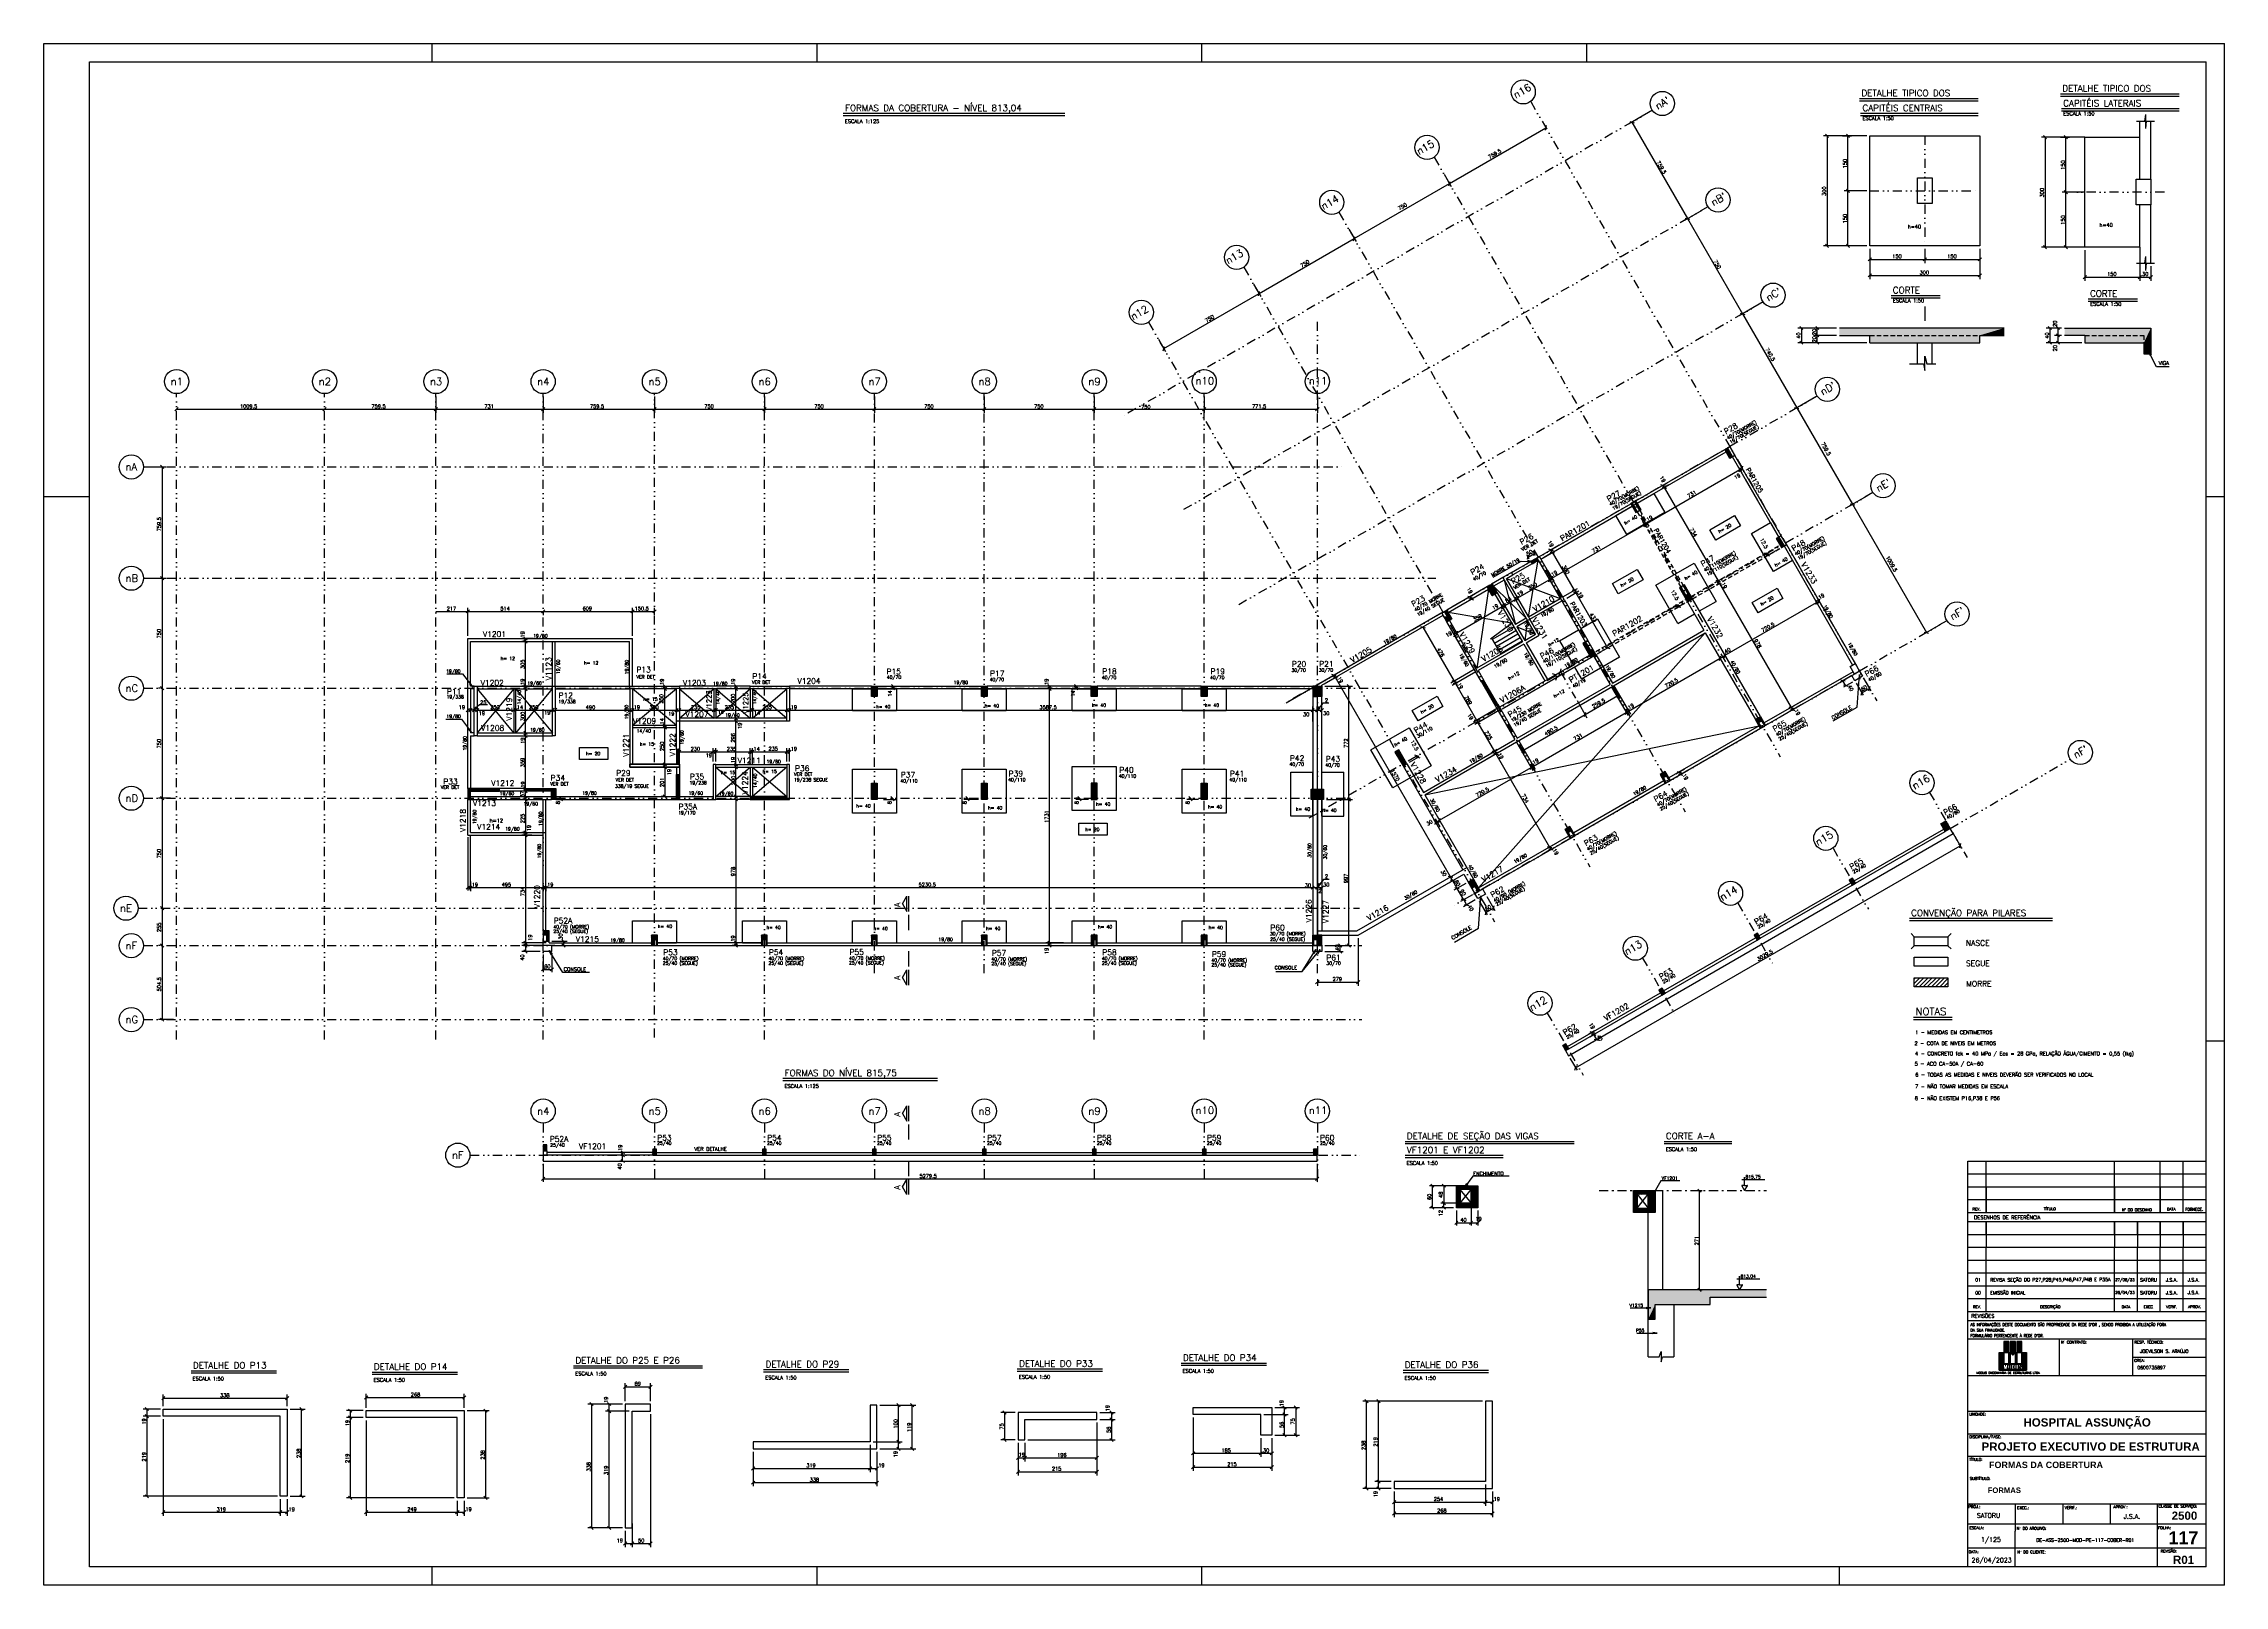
# Model space of a CAD drawing. Extents: x 571698 to 586573, y -117 to 10395.
import ezdxf
from ezdxf.enums import TextEntityAlignment as Align

# ---------------------------------------------------------------- set-up
doc = ezdxf.new("R2010")
doc.units = 0
doc.header["$LTSCALE"] = 125
doc.header["$MEASUREMENT"] = 0
for name, pattern in [('DIVIDE', [1.25, 0.5, -0.25, 0, -0.25, 0, -0.25]), ('ESTILO_TQS_0003', [1, 0.5, -0.2, 0.1, -0.2]), ('HIDDEN', [0.375, 0.25, -0.125])]:
    doc.linetypes.add(name, pattern=pattern)
doc.layers.get('0').update_dxf_attribs({"linetype": 'CONTINUOUS'})
for name, color, linetype in [('01-FORM', 7, 'CONTINUOUS'), ('01TEXT', 2, 'CONTINUOUS'), ('204', 14, 'ESTILO_TQS_0003'), ('205', 14, 'DIVIDE'), ('210', 11, 'HIDDEN'), ('216', 7, 'CONTINUOUS'), ('220', 4, 'CONTINUOUS'), ('221', 5, 'CONTINUOUS'), ('222', 6, 'CONTINUOUS'), ('226', 10, 'CONTINUOUS'), ('228', 14, 'CONTINUOUS'), ('230', 7, 'CONTINUOUS'), ('231', 5, 'CONTINUOUS'), ('233', 230, 'CONTINUOUS'), ('238', 11, 'CONTINUOUS'), ('239', 4, 'CONTINUOUS'), ('250', 5, 'CONTINUOUS'), ('253', 253, 'CONTINUOUS'), ('254', 254, 'CONTINUOUS'), ('car-t01', 1, 'CONTINUOUS')]:
    doc.layers.add(name, color=color, linetype=linetype)
doc.styles.add('ROMANS', font='ROMANS.shx')
doc.styles.get("Standard").update_dxf_attribs({"font": 'ROMANS.SHX'})

# ---------------------------------------------------------------- blocks, each defined once
blk = doc.blocks.new('_H4')
for p, q in [((97130.673322, 3431.953747), (97164.294698, 3465.575123)), ((97130.673322, 3437.257048), (97158.991397, 3465.575123)), ((97130.673322, 3442.560349), (97153.688096, 3465.575123)), ((97130.673322, 3447.86365), (97148.384795, 3465.575123)), ((97130.673322, 3453.16695), (97143.081495, 3465.575123)), ((97130.673322, 3458.470251), (97137.778194, 3465.575123)), ((97130.673322, 3463.773552), (97132.474893, 3465.575123)), ((97130.673322, 3426.650446), (97149.673322, 3445.650446)), ((97130.673322, 3421.347145), (97149.673322, 3440.347145)), ((97130.673322, 3416.043844), (97149.673322, 3435.043844)), ((97130.673322, 3410.740544), (97149.673322, 3429.740544)), ((97130.673322, 3405.437243), (97149.673322, 3424.437243)), ((97150.597999, 3446.575123), (97169.597999, 3465.575123)), ((97155.9013, 3446.575123), (97174.9013, 3465.575123)), ((97161.204601, 3446.575123), (97180.204601, 3465.575123)), ((97166.507902, 3446.575123), (97185.507902, 3465.575123)), ((97171.811202, 3446.575123), (97190.811202, 3465.575123)), ((97177.114503, 3446.575123), (97196.114503, 3465.575123)), ((97182.417804, 3446.575123), (97201.417804, 3465.575123)), ((97187.721105, 3446.575123), (97206.721105, 3465.575123)), ((97193.024406, 3446.575123), (97212.024406, 3465.575123)), ((97198.327707, 3446.575123), (97217.327707, 3465.575123)), ((97203.631008, 3446.575123), (97222.631008, 3465.575123)), ((97208.934308, 3446.575123), (97227.934308, 3465.575123)), ((97214.237609, 3446.575123), (97233.237609, 3465.575123)), ((97219.54091, 3446.575123), (97238.54091, 3465.575123)), ((97224.844211, 3446.575123), (97243.844211, 3465.575123)), ((97230.147512, 3446.575123), (97249.147512, 3465.575123)), ((97235.450813, 3446.575123), (97254.450813, 3465.575123)), ((97240.754114, 3446.575123), (97259.754114, 3465.575123)), ((97246.057414, 3446.575123), (97265.057414, 3465.575123)), ((97251.360715, 3446.575123), (97270.360715, 3465.575123)), ((97256.664016, 3446.575123), (97275.664016, 3465.575123)), ((97261.967317, 3446.575123), (97280.967317, 3465.575123)), ((97267.270618, 3446.575123), (97286.270618, 3465.575123)), ((97272.573919, 3446.575123), (97291.573919, 3465.575123)), ((97277.87722, 3446.575123), (97296.87722, 3465.575123)), ((97283.18052, 3446.575123), (97302.18052, 3465.575123)), ((97288.483821, 3446.575123), (97307.483821, 3465.575123)), ((97293.787122, 3446.575123), (97312.787122, 3465.575123)), ((97299.090423, 3446.575123), (97318.090423, 3465.575123)), ((97304.393724, 3446.575123), (97323.393724, 3465.575123)), ((97309.697025, 3446.575123), (97328.697025, 3465.575123)), ((97315.000326, 3446.575123), (97334.000326, 3465.575123)), ((97320.303626, 3446.575123), (97339.303626, 3465.575123)), ((97325.606927, 3446.575123), (97344.606927, 3465.575123)), ((97330.910228, 3446.575123), (97345.673322, 3461.338217)), ((97336.213529, 3446.575123), (97345.673322, 3456.034916)), ((97341.51683, 3446.575123), (97345.673322, 3450.731615)), ((97130.673322, 3400.133942), (97149.673322, 3419.133942)), ((97130.673322, 3394.830641), (97149.673322, 3413.830641)), ((97131.721105, 3390.575123), (97149.673322, 3408.52734)), ((97137.024406, 3390.575123), (97149.673322, 3403.224039)), ((97142.327707, 3390.575123), (97149.673322, 3397.920738)), ((97147.631008, 3390.575123), (97149.673322, 3392.617438))]:
    blk.add_line(p, q)
blk = doc.blocks.new('_H5')
for p, q in [((97516.673322, 3446.722687), (97535.525758, 3465.575123)), ((97516.673322, 3452.025988), (97530.222457, 3465.575123)), ((97516.673322, 3457.329289), (97524.919156, 3465.575123)), ((97516.673322, 3462.632589), (97519.615856, 3465.575123)), ((97521.829059, 3446.575123), (97540.829059, 3465.575123)), ((97527.13236, 3446.575123), (97546.13236, 3465.575123)), ((97532.435661, 3446.575123), (97551.435661, 3465.575123)), ((97537.738962, 3446.575123), (97556.738962, 3465.575123)), ((97543.042262, 3446.575123), (97562.042262, 3465.575123)), ((97548.345563, 3446.575123), (97567.345563, 3465.575123)), ((97553.648864, 3446.575123), (97572.648864, 3465.575123)), ((97558.952165, 3446.575123), (97577.952165, 3465.575123)), ((97564.255466, 3446.575123), (97583.255466, 3465.575123)), ((97569.558767, 3446.575123), (97588.558767, 3465.575123)), ((97574.862068, 3446.575123), (97593.862068, 3465.575123)), ((97580.165368, 3446.575123), (97599.165368, 3465.575123)), ((97585.468669, 3446.575123), (97604.468669, 3465.575123)), ((97590.77197, 3446.575123), (97609.77197, 3465.575123)), ((97596.075271, 3446.575123), (97615.075271, 3465.575123)), ((97601.378572, 3446.575123), (97620.378572, 3465.575123)), ((97606.681873, 3446.575123), (97625.681873, 3465.575123)), ((97611.985174, 3446.575123), (97630.985174, 3465.575123)), ((97617.288475, 3446.575123), (97636.288475, 3465.575123)), ((97622.591775, 3446.575123), (97641.591775, 3465.575123)), ((97627.895076, 3446.575123), (97646.895076, 3465.575123)), ((97633.198377, 3446.575123), (97652.198377, 3465.575123)), ((97638.501678, 3446.575123), (97657.501678, 3465.575123)), ((97643.804979, 3446.575123), (97662.804979, 3465.575123)), ((97649.10828, 3446.575123), (97668.10828, 3465.575123)), ((97654.411581, 3446.575123), (97673.411581, 3465.575123)), ((97659.714881, 3446.575123), (97678.714881, 3465.575123)), ((97665.018182, 3446.575123), (97684.018182, 3465.575123)), ((97670.321483, 3446.575123), (97689.321483, 3465.575123)), ((97675.624784, 3446.575123), (97694.624784, 3465.575123)), ((97680.928085, 3446.575123), (97699.928085, 3465.575123)), ((97686.231386, 3446.575123), (97705.231386, 3465.575123)), ((97691.534687, 3446.575123), (97710.534687, 3465.575123)), ((97696.837987, 3446.575123), (97715.837987, 3465.575123)), ((97701.673322, 3440.803856), (97726.444589, 3465.575123)), ((97701.673322, 3446.107157), (97721.141288, 3465.575123)), ((97701.673322, 3435.500555), (97731.673322, 3465.500555)), ((97701.673322, 3430.197254), (97731.673322, 3460.197254)), ((97701.673322, 3424.893953), (97731.673322, 3454.893953)), ((97701.673322, 3419.590653), (97731.673322, 3449.590653)), ((97701.673322, 3414.287352), (97731.673322, 3444.287352)), ((97701.673322, 3408.984051), (97731.673322, 3438.984051)), ((97701.673322, 3403.68075), (97731.673322, 3433.68075)), ((97701.673322, 3398.377449), (97731.673322, 3428.377449)), ((97701.673322, 3393.074148), (97731.673322, 3423.074148)), ((97704.477598, 3390.575123), (97731.673322, 3417.770847)), ((97709.780899, 3390.575123), (97731.673322, 3412.467547)), ((97715.084199, 3390.575123), (97731.673322, 3407.164246)), ((97720.3875, 3390.575123), (97731.673322, 3401.860945)), ((97725.690801, 3390.575123), (97731.673322, 3396.557644)), ((97730.994102, 3390.575123), (97731.673322, 3391.254343))]:
    blk.add_line(p, q)
blk = doc.blocks.new('_H9')
for p, q in [((99884.173322, 3464.860406), (99919.888039, 3500.575123)), ((99884.173322, 3470.163707), (99914.584738, 3500.575123)), ((99884.173322, 3475.467008), (99909.281437, 3500.575123)), ((99884.173322, 3480.770309), (99903.978136, 3500.575123)), ((99884.173322, 3486.07361), (99898.674835, 3500.575123)), ((99884.173322, 3491.376911), (99893.371534, 3500.575123)), ((99884.173322, 3496.680212), (99888.068234, 3500.575123)), ((99884.173322, 3459.557106), (99924.173322, 3499.557106)), ((99884.173322, 3454.253805), (99924.173322, 3494.253805)), ((99884.173322, 3448.950504), (99924.173322, 3488.950504)), ((99884.173322, 3443.647203), (99924.173322, 3483.647203)), ((99884.173322, 3438.343902), (99924.173322, 3478.343902)), ((99884.173322, 3433.040601), (99924.173322, 3473.040601)), ((99884.173322, 3427.7373), (99924.173322, 3467.7373)), ((99884.173322, 3422.434), (99924.173322, 3462.434)), ((99884.173322, 3417.130699), (99924.173322, 3457.130699)), ((99884.173322, 3411.827398), (99924.173322, 3451.827398)), ((99884.173322, 3406.524097), (99924.173322, 3446.524097)), ((99884.173322, 3401.220796), (99924.173322, 3441.220796)), ((99884.173322, 3395.917495), (99924.173322, 3435.917495)), ((99884.173322, 3390.614194), (99924.173322, 3430.614194)), ((99889.437552, 3390.575123), (99924.173322, 3425.310894)), ((99894.740852, 3390.575123), (99924.173322, 3420.007593)), ((99900.044153, 3390.575123), (99924.173322, 3414.704292)), ((99905.347454, 3390.575123), (99924.173322, 3409.400991)), ((99910.650755, 3390.575123), (99924.173322, 3404.09769)), ((99915.954056, 3390.575123), (99924.173322, 3398.794389)), ((99921.257357, 3390.575123), (99924.173322, 3393.491088))]:
    blk.add_line(p, q)
blk = doc.blocks.new('_H18')
for p, q in [((102927.173322, 2434.925347), (102955.823098, 2463.575123)), ((102927.173322, 2440.228648), (102950.519797, 2463.575123)), ((102927.173322, 2445.531948), (102945.216497, 2463.575123)), ((102927.173322, 2450.835249), (102939.913196, 2463.575123)), ((102927.173322, 2456.13855), (102934.609895, 2463.575123)), ((102927.173322, 2461.441851), (102929.306594, 2463.575123)), ((102927.173322, 2429.622046), (102957.173322, 2459.622046)), ((102927.173322, 2424.318745), (102957.173322, 2454.318745)), ((102927.173322, 2419.015444), (102957.173322, 2449.015444)), ((102927.173322, 2413.712143), (102957.173322, 2443.712143)), ((102927.173322, 2408.408842), (102957.173322, 2438.408842)), ((102927.173322, 2403.105542), (102957.173322, 2433.105542)), ((102927.173322, 2397.802241), (102957.173322, 2427.802241)), ((102928.249505, 2393.575123), (102957.173322, 2422.49894)), ((102933.552806, 2393.575123), (102957.173322, 2417.195639)), ((102938.856107, 2393.575123), (102957.173322, 2411.892338)), ((102944.159408, 2393.575123), (102957.173322, 2406.589037)), ((102949.462709, 2393.575123), (102957.173322, 2401.285736)), ((102954.766009, 2393.575123), (102957.173322, 2395.982436))]:
    blk.add_line(p, q)
blk = doc.blocks.new('_H19')
for p, q in [((102927.173322, 3421.339307), (102966.409139, 3460.575123)), ((102927.173322, 3426.642607), (102961.105838, 3460.575123)), ((102927.173322, 3431.945908), (102955.802537, 3460.575123)), ((102927.173322, 3437.249209), (102950.499236, 3460.575123)), ((102927.173322, 3442.55251), (102945.195935, 3460.575123)), ((102927.173322, 3447.855811), (102939.892634, 3460.575123)), ((102927.173322, 3453.159112), (102934.589333, 3460.575123)), ((102927.173322, 3458.462413), (102929.286033, 3460.575123)), ((102927.173322, 3416.036006), (102967.173322, 3456.036006)), ((102927.173322, 3410.732705), (102967.173322, 3450.732705)), ((102927.173322, 3405.429404), (102967.173322, 3445.429404)), ((102927.173322, 3400.126103), (102967.173322, 3440.126103)), ((102927.173322, 3394.822802), (102967.173322, 3434.822802)), ((102928.228944, 3390.575123), (102967.173322, 3429.519501)), ((102933.532245, 3390.575123), (102967.173322, 3424.2162)), ((102938.835545, 3390.575123), (102967.173322, 3418.9129)), ((102944.138846, 3390.575123), (102967.173322, 3413.609599)), ((102949.442147, 3390.575123), (102967.173322, 3408.306298)), ((102954.745448, 3390.575123), (102967.173322, 3403.002997)), ((102960.048749, 3390.575123), (102967.173322, 3397.699696)), ((102965.35205, 3390.575123), (102967.173322, 3392.396395))]:
    blk.add_line(p, q)
blk = doc.blocks.new('_H20')
for p, q in [((102884.173322, 3420.765713), (102923.982732, 3460.575123)), ((102884.173322, 3426.069014), (102918.679431, 3460.575123)), ((102884.173322, 3431.372315), (102913.37613, 3460.575123)), ((102884.173322, 3436.675616), (102908.072829, 3460.575123)), ((102884.173322, 3441.978917), (102902.769528, 3460.575123)), ((102884.173322, 3447.282218), (102897.466227, 3460.575123)), ((102884.173322, 3452.585519), (102892.162927, 3460.575123)), ((102884.173322, 3457.888819), (102886.859626, 3460.575123)), ((102884.173322, 3415.462413), (102924.173322, 3455.462413)), ((102884.173322, 3410.159112), (102924.173322, 3450.159112)), ((102884.173322, 3404.855811), (102924.173322, 3444.855811)), ((102884.173322, 3399.55251), (102924.173322, 3439.55251)), ((102884.173322, 3394.249209), (102924.173322, 3434.249209)), ((102885.802537, 3390.575123), (102924.173322, 3428.945908)), ((102891.105838, 3390.575123), (102924.173322, 3423.642607)), ((102896.409139, 3390.575123), (102924.173322, 3418.339307)), ((102901.712439, 3390.575123), (102924.173322, 3413.036006)), ((102907.01574, 3390.575123), (102924.173322, 3407.732705)), ((102912.319041, 3390.575123), (102924.173322, 3402.429404)), ((102917.622342, 3390.575123), (102924.173322, 3397.126103)), ((102922.925643, 3390.575123), (102924.173322, 3391.822802))]:
    blk.add_line(p, q)
blk = doc.blocks.new('_H21')
for p, q in [((102134.173322, 3460.957541), (102173.790904, 3500.575123)), ((102134.173322, 3466.260842), (102168.487603, 3500.575123)), ((102134.173322, 3471.564143), (102163.184302, 3500.575123)), ((102134.173322, 3476.867444), (102157.881001, 3500.575123)), ((102134.173322, 3482.170745), (102152.5777, 3500.575123)), ((102134.173322, 3487.474046), (102147.274399, 3500.575123)), ((102134.173322, 3492.777347), (102141.971099, 3500.575123)), ((102134.173322, 3498.080647), (102136.667798, 3500.575123)), ((102134.173322, 3455.65424), (102174.173322, 3495.65424)), ((102134.173322, 3450.35094), (102174.173322, 3490.35094)), ((102134.173322, 3445.047639), (102174.173322, 3485.047639)), ((102134.173322, 3439.744338), (102174.173322, 3479.744338)), ((102134.173322, 3434.441037), (102174.173322, 3474.441037)), ((102134.173322, 3429.137736), (102174.173322, 3469.137736)), ((102134.173322, 3423.834435), (102174.173322, 3463.834435)), ((102134.173322, 3418.531134), (102174.173322, 3458.531134)), ((102134.173322, 3413.227834), (102174.173322, 3453.227834)), ((102134.173322, 3407.924533), (102174.173322, 3447.924533)), ((102134.173322, 3402.621232), (102174.173322, 3442.621232)), ((102134.173322, 3397.317931), (102174.173322, 3437.317931)), ((102134.173322, 3392.01463), (102174.173322, 3432.01463)), ((102138.037116, 3390.575123), (102174.173322, 3426.711329)), ((102143.340417, 3390.575123), (102174.173322, 3421.408028)), ((102148.643717, 3390.575123), (102174.173322, 3416.104728)), ((102153.947018, 3390.575123), (102174.173322, 3410.801427)), ((102159.250319, 3390.575123), (102174.173322, 3405.498126)), ((102164.55362, 3390.575123), (102174.173322, 3400.194825)), ((102169.856921, 3390.575123), (102174.173322, 3394.891524))]:
    blk.add_line(p, q)
blk = doc.blocks.new('_H22')
for p, q in [((101384.173322, 3464.026263), (101420.722182, 3500.575123)), ((101384.173322, 3469.329564), (101415.418881, 3500.575123)), ((101384.173322, 3474.632865), (101410.11558, 3500.575123)), ((101384.173322, 3479.936166), (101404.812279, 3500.575123)), ((101384.173322, 3485.239467), (101399.508978, 3500.575123)), ((101384.173322, 3490.542768), (101394.205677, 3500.575123)), ((101384.173322, 3495.846068), (101388.902377, 3500.575123)), ((101384.173322, 3458.722962), (101424.173322, 3498.722962)), ((101384.173322, 3453.419662), (101424.173322, 3493.419662)), ((101384.173322, 3448.116361), (101424.173322, 3488.116361)), ((101384.173322, 3442.81306), (101424.173322, 3482.81306)), ((101384.173322, 3437.509759), (101424.173322, 3477.509759)), ((101384.173322, 3432.206458), (101424.173322, 3472.206458)), ((101384.173322, 3426.903157), (101424.173322, 3466.903157)), ((101384.173322, 3421.599856), (101424.173322, 3461.599856)), ((101384.173322, 3416.296556), (101424.173322, 3456.296556)), ((101384.173322, 3410.993255), (101424.173322, 3450.993255)), ((101384.173322, 3405.689954), (101424.173322, 3445.689954)), ((101384.173322, 3400.386653), (101424.173322, 3440.386653)), ((101384.173322, 3395.083352), (101424.173322, 3435.083352)), ((101384.968394, 3390.575123), (101424.173322, 3429.780051)), ((101390.271695, 3390.575123), (101424.173322, 3424.47675)), ((101395.574995, 3390.575123), (101424.173322, 3419.17345)), ((101400.878296, 3390.575123), (101424.173322, 3413.870149)), ((101406.181597, 3390.575123), (101424.173322, 3408.566848)), ((101411.484898, 3390.575123), (101424.173322, 3403.263547)), ((101416.788199, 3390.575123), (101424.173322, 3397.960246)), ((101422.0915, 3390.575123), (101424.173322, 3392.656945))]:
    blk.add_line(p, q)
blk = doc.blocks.new('_H23')
for p, q in [((100634.173322, 3461.791684), (100672.956761, 3500.575123)), ((100634.173322, 3467.094985), (100667.65346, 3500.575123)), ((100634.173322, 3472.398286), (100662.350159, 3500.575123)), ((100634.173322, 3477.701587), (100657.046858, 3500.575123)), ((100634.173322, 3483.004888), (100651.743557, 3500.575123)), ((100634.173322, 3488.308189), (100646.440256, 3500.575123)), ((100634.173322, 3493.61149), (100641.136955, 3500.575123)), ((100634.173322, 3498.91479), (100635.833655, 3500.575123)), ((100634.173322, 3456.488384), (100674.173322, 3496.488384)), ((100634.173322, 3451.185083), (100674.173322, 3491.185083)), ((100634.173322, 3445.881782), (100674.173322, 3485.881782)), ((100634.173322, 3440.578481), (100674.173322, 3480.578481)), ((100634.173322, 3435.27518), (100674.173322, 3475.27518)), ((100634.173322, 3429.971879), (100674.173322, 3469.971879)), ((100634.173322, 3424.668578), (100674.173322, 3464.668578)), ((100634.173322, 3419.365278), (100674.173322, 3459.365278)), ((100634.173322, 3414.061977), (100674.173322, 3454.061977)), ((100634.173322, 3408.758676), (100674.173322, 3448.758676)), ((100634.173322, 3403.455375), (100674.173322, 3443.455375)), ((100634.173322, 3398.152074), (100674.173322, 3438.152074)), ((100634.173322, 3392.848773), (100674.173322, 3432.848773)), ((100637.202973, 3390.575123), (100674.173322, 3427.545472)), ((100642.506274, 3390.575123), (100674.173322, 3422.242172)), ((100647.809574, 3390.575123), (100674.173322, 3416.938871)), ((100653.112875, 3390.575123), (100674.173322, 3411.63557)), ((100658.416176, 3390.575123), (100674.173322, 3406.332269)), ((100663.719477, 3390.575123), (100674.173322, 3401.028968)), ((100669.022778, 3390.575123), (100674.173322, 3395.725667))]:
    blk.add_line(p, q)
blk = doc.blocks.new('_H25')
for p, q in [((99884.173322, 4127.773014), (99918.975431, 4162.575123)), ((99884.173322, 4133.076315), (99913.67213, 4162.575123)), ((99884.173322, 4138.379615), (99908.36883, 4162.575123)), ((99884.173322, 4143.682916), (99903.065529, 4162.575123)), ((99884.173322, 4148.986217), (99897.762228, 4162.575123)), ((99884.173322, 4154.289518), (99892.458927, 4162.575123)), ((99884.173322, 4159.592819), (99887.155626, 4162.575123)), ((99884.173322, 4122.469713), (99924.173322, 4162.469713)), ((99884.173322, 4117.166412), (99924.173322, 4157.166412)), ((99884.173322, 4111.863111), (99924.173322, 4151.863111)), ((99884.173322, 4106.55981), (99924.173322, 4146.55981)), ((99884.173322, 4101.256509), (99924.173322, 4141.256509)), ((99884.173322, 4095.953209), (99924.173322, 4135.953209)), ((99886.098537, 4092.575123), (99924.173322, 4130.649908)), ((99891.401838, 4092.575123), (99924.173322, 4125.346607)), ((99896.705139, 4092.575123), (99924.173322, 4120.043306)), ((99902.00844, 4092.575123), (99924.173322, 4114.740005)), ((99907.311741, 4092.575123), (99924.173322, 4109.436704)), ((99912.615042, 4092.575123), (99924.173322, 4104.133403)), ((99917.918342, 4092.575123), (99924.173322, 4098.830103)), ((99923.221643, 4092.575123), (99924.173322, 4093.526802))]:
    blk.add_line(p, q)
blk = doc.blocks.new('_H26')
for p, q in [((100634.173322, 4124.704292), (100672.044153, 4162.575123)), ((100634.173322, 4130.007593), (100666.740852, 4162.575123)), ((100634.173322, 4135.310894), (100661.437552, 4162.575123)), ((100634.173322, 4140.614194), (100656.134251, 4162.575123)), ((100634.173322, 4145.917495), (100650.83095, 4162.575123)), ((100634.173322, 4151.220796), (100645.527649, 4162.575123)), ((100634.173322, 4156.524097), (100640.224348, 4162.575123)), ((100634.173322, 4161.827398), (100634.921047, 4162.575123)), ((100634.173322, 4119.400991), (100674.173322, 4159.400991)), ((100634.173322, 4114.09769), (100674.173322, 4154.09769)), ((100634.173322, 4108.794389), (100674.173322, 4148.794389)), ((100634.173322, 4103.491088), (100674.173322, 4143.491088)), ((100634.173322, 4098.187787), (100674.173322, 4138.187787)), ((100634.173322, 4092.884487), (100674.173322, 4132.884487)), ((100639.167259, 4092.575123), (100674.173322, 4127.581186)), ((100644.47056, 4092.575123), (100674.173322, 4122.277885)), ((100649.773861, 4092.575123), (100674.173322, 4116.974584)), ((100655.077162, 4092.575123), (100674.173322, 4111.671283)), ((100660.380463, 4092.575123), (100674.173322, 4106.367982)), ((100665.683764, 4092.575123), (100674.173322, 4101.064681)), ((100670.987064, 4092.575123), (100674.173322, 4095.761381))]:
    blk.add_line(p, q)
blk = doc.blocks.new('_H27')
for p, q in [((101384.173322, 4126.938871), (101419.809574, 4162.575123)), ((101384.173322, 4132.242172), (101414.506274, 4162.575123)), ((101384.173322, 4137.545472), (101409.202973, 4162.575123)), ((101384.173322, 4142.848773), (101403.899672, 4162.575123)), ((101384.173322, 4148.152074), (101398.596371, 4162.575123)), ((101384.173322, 4153.455375), (101393.29307, 4162.575123)), ((101384.173322, 4158.758676), (101387.989769, 4162.575123)), ((101384.173322, 4121.63557), (101424.173322, 4161.63557)), ((101384.173322, 4116.332269), (101424.173322, 4156.332269)), ((101384.173322, 4111.028968), (101424.173322, 4151.028968)), ((101384.173322, 4105.725667), (101424.173322, 4145.725667)), ((101384.173322, 4100.422366), (101424.173322, 4140.422366)), ((101384.173322, 4095.119066), (101424.173322, 4135.119066)), ((101386.93268, 4092.575123), (101424.173322, 4129.815765)), ((101392.235981, 4092.575123), (101424.173322, 4124.512464)), ((101397.539282, 4092.575123), (101424.173322, 4119.209163)), ((101402.842583, 4092.575123), (101424.173322, 4113.905862)), ((101408.145884, 4092.575123), (101424.173322, 4108.602561)), ((101413.449185, 4092.575123), (101424.173322, 4103.29926)), ((101418.752486, 4092.575123), (101424.173322, 4097.99596)), ((101424.055786, 4092.575123), (101424.173322, 4092.692659))]:
    blk.add_line(p, q)
blk = doc.blocks.new('_H28')
for p, q in [((102134.173322, 4123.870149), (102172.878296, 4162.575123)), ((102134.173322, 4129.17345), (102167.574995, 4162.575123)), ((102134.173322, 4134.47675), (102162.271695, 4162.575123)), ((102134.173322, 4139.780051), (102156.968394, 4162.575123)), ((102134.173322, 4145.083352), (102151.665093, 4162.575123)), ((102134.173322, 4150.386653), (102146.361792, 4162.575123)), ((102134.173322, 4155.689954), (102141.058491, 4162.575123)), ((102134.173322, 4160.993255), (102135.75519, 4162.575123)), ((102134.173322, 4118.566848), (102174.173322, 4158.566848)), ((102134.173322, 4113.263547), (102174.173322, 4153.263547)), ((102134.173322, 4107.960246), (102174.173322, 4147.960246)), ((102134.173322, 4102.656945), (102174.173322, 4142.656945)), ((102134.173322, 4097.353644), (102174.173322, 4137.353644)), ((102134.698102, 4092.575123), (102174.173322, 4132.050344)), ((102140.001402, 4092.575123), (102174.173322, 4126.747043)), ((102145.304703, 4092.575123), (102174.173322, 4121.443742)), ((102150.608004, 4092.575123), (102174.173322, 4116.140441)), ((102155.911305, 4092.575123), (102174.173322, 4110.83714)), ((102161.214606, 4092.575123), (102174.173322, 4105.533839)), ((102166.517907, 4092.575123), (102174.173322, 4100.230538)), ((102171.821208, 4092.575123), (102174.173322, 4094.927238))]:
    blk.add_line(p, q)
blk = doc.blocks.new('_H29')
for p, q in [((102927.173322, 4137.284922), (102952.463523, 4162.575123)), ((102927.173322, 4142.588223), (102947.160222, 4162.575123)), ((102927.173322, 4147.891524), (102941.856921, 4162.575123)), ((102927.173322, 4153.194825), (102936.55362, 4162.575123)), ((102927.173322, 4158.498126), (102931.250319, 4162.575123)), ((102927.173322, 4131.981622), (102957.173322, 4161.981622)), ((102927.173322, 4126.678321), (102957.173322, 4156.678321)), ((102927.173322, 4121.37502), (102957.173322, 4151.37502)), ((102927.173322, 4116.071719), (102957.173322, 4146.071719)), ((102927.173322, 4110.768418), (102957.173322, 4140.768418)), ((102927.173322, 4105.465117), (102957.173322, 4135.465117)), ((102927.173322, 4100.161816), (102957.173322, 4130.161816)), ((102927.173322, 4094.858516), (102957.173322, 4124.858516)), ((102930.19323, 4092.575123), (102957.173322, 4119.555215)), ((102935.496531, 4092.575123), (102957.173322, 4114.251914)), ((102940.799832, 4092.575123), (102957.173322, 4108.948613)), ((102946.103133, 4092.575123), (102957.173322, 4103.645312)), ((102951.406434, 4092.575123), (102957.173322, 4098.342011)), ((102956.709735, 4092.575123), (102957.173322, 4093.03871))]:
    blk.add_line(p, q)
blk = doc.blocks.new('_H30')
for p, q in [((102894.173322, 4136.104728), (102920.643717, 4162.575123)), ((102894.173322, 4141.408028), (102915.340417, 4162.575123)), ((102894.173322, 4146.711329), (102910.037116, 4162.575123)), ((102894.173322, 4152.01463), (102904.733815, 4162.575123)), ((102894.173322, 4157.317931), (102899.430514, 4162.575123)), ((102894.173322, 4130.801427), (102924.173322, 4160.801427)), ((102894.173322, 4125.498126), (102924.173322, 4155.498126)), ((102894.173322, 4120.194825), (102924.173322, 4150.194825)), ((102894.173322, 4114.891524), (102924.173322, 4144.891524)), ((102894.173322, 4109.588223), (102924.173322, 4139.588223)), ((102894.173322, 4104.284922), (102924.173322, 4134.284922)), ((102894.173322, 4098.981622), (102924.173322, 4128.981622)), ((102894.173322, 4093.678321), (102924.173322, 4123.678321)), ((102898.373425, 4092.575123), (102924.173322, 4118.37502)), ((102903.676726, 4092.575123), (102924.173322, 4113.071719)), ((102908.980027, 4092.575123), (102924.173322, 4107.768418)), ((102914.283328, 4092.575123), (102924.173322, 4102.465117)), ((102919.586629, 4092.575123), (102924.173322, 4097.161816))]:
    blk.add_line(p, q)
blk = doc.blocks.new('_H31')
for p, q in [((103766.674045, 4657.5), (103811.233967, 4657.5)), ((103767.211009, 4653.75), (103813.399031, 4653.75)), ((103769.376073, 4650), (103815.564094, 4650)), ((103771.541136, 4646.25), (103817.729158, 4646.25)), ((103773.169236, 4661.25), (103809.068904, 4661.25)), ((103773.7062, 4642.5), (103819.894221, 4642.5)), ((103775.871263, 4638.75), (103822.059285, 4638.75)), ((103778.036327, 4635), (103824.224348, 4635)), ((103779.664426, 4665), (103806.90384, 4665)), ((103780.20139, 4631.25), (103826.389412, 4631.25)), ((103782.366454, 4627.5), (103828.554475, 4627.5)), ((103784.531517, 4623.75), (103830.719539, 4623.75)), ((103786.159617, 4668.75), (103804.738777, 4668.75)), ((103786.696581, 4620), (103832.884602, 4620)), ((103788.861644, 4616.25), (103835.049666, 4616.25)), ((103791.026708, 4612.5), (103828.731759, 4612.5)), ((103792.654807, 4672.5), (103802.573713, 4672.5)), ((103799.149998, 4676.25), (103800.40865, 4676.25)), ((103793.191771, 4608.75), (103822.236568, 4608.75)), ((103795.356835, 4605), (103815.741378, 4605)), ((103797.521898, 4601.25), (103809.246187, 4601.25)), ((103799.686962, 4597.5), (103802.750997, 4597.5))]:
    blk.add_line(p, q)
blk = doc.blocks.new('_H49')
for p, q in [((98554.673322, 4065.761919), (98559.006882, 4070.095479)), ((98554.673322, 4060.458618), (98563.674848, 4069.460144)), ((98554.673322, 4055.155317), (98568.342814, 4068.824809)), ((98554.673322, 4049.852016), (98573.01078, 4068.189474)), ((98554.673322, 4044.548716), (98573.673322, 4063.548716)), ((98554.673322, 4039.245415), (98573.673322, 4058.245415)), ((98554.673322, 4033.942114), (98573.673322, 4052.942114)), ((98554.673322, 4028.638813), (98573.673322, 4047.638813)), ((98554.673322, 4023.335512), (98573.673322, 4042.335512)), ((98554.673322, 4018.032211), (98573.673322, 4037.032211)), ((98554.673322, 4012.72891), (98573.673322, 4031.72891)), ((98554.673322, 4007.42561), (98573.673322, 4026.42561)), ((98554.673322, 4002.122309), (98573.673322, 4021.122309)), ((98554.673322, 3996.819008), (98573.673322, 4015.819008)), ((98554.673322, 3991.515707), (98573.673322, 4010.515707)), ((98554.673322, 3986.212406), (98573.673322, 4005.212406)), ((98554.673322, 3980.909105), (98573.673322, 3999.909105)), ((98554.673322, 3975.605804), (98573.673322, 3994.605804)), ((98555.056118, 3970.6853), (98573.673322, 3989.302504)), ((98560.359419, 3970.6853), (98573.673322, 3983.999203)), ((98565.66272, 3970.6853), (98573.673322, 3978.695902)), ((98570.966021, 3970.6853), (98573.673322, 3973.392601))]:
    blk.add_line(p, q)
blk = doc.blocks.new('_H50')
for p, q in [((99057.673322, 3736.143684), (99072.214938, 3750.6853)), ((99057.673322, 3741.446985), (99066.911637, 3750.6853)), ((99057.673322, 3746.750286), (99061.608336, 3750.6853)), ((99058.518239, 3731.6853), (99077.518239, 3750.6853)), ((99063.82154, 3731.6853), (99082.82154, 3750.6853)), ((99069.12484, 3731.6853), (99088.12484, 3750.6853)), ((99074.428141, 3731.6853), (99093.428141, 3750.6853)), ((99079.731442, 3731.6853), (99098.731442, 3750.6853)), ((99085.034743, 3731.6853), (99104.034743, 3750.6853)), ((99090.338044, 3731.6853), (99109.338044, 3750.6853)), ((99095.641345, 3731.6853), (99114.641345, 3750.6853)), ((99100.944646, 3731.6853), (99119.944646, 3750.6853)), ((99106.247946, 3731.6853), (99125.247946, 3750.6853)), ((99111.551247, 3731.6853), (99130.551247, 3750.6853)), ((99116.854548, 3731.6853), (99135.854548, 3750.6853)), ((99122.157849, 3731.6853), (99141.157849, 3750.6853)), ((99127.46115, 3731.6853), (99146.46115, 3750.6853)), ((99132.764451, 3731.6853), (99151.764451, 3750.6853)), ((99138.067752, 3731.6853), (99157.067752, 3750.6853)), ((99143.371052, 3731.6853), (99162.371052, 3750.6853)), ((99148.674353, 3731.6853), (99167.674353, 3750.6853)), ((99153.977654, 3731.6853), (99172.977654, 3750.6853)), ((99159.280955, 3731.6853), (99178.280955, 3750.6853)), ((99164.584256, 3731.6853), (99183.584256, 3750.6853)), ((99169.887557, 3731.6853), (99188.887557, 3750.6853)), ((99175.190858, 3731.6853), (99194.190858, 3750.6853)), ((99180.494158, 3731.6853), (99199.494158, 3750.6853)), ((99185.797459, 3731.6853), (99204.797459, 3750.6853)), ((99191.10076, 3731.6853), (99210.10076, 3750.6853)), ((99196.404061, 3731.6853), (99215.404061, 3750.6853)), ((99201.707362, 3731.6853), (99220.707362, 3750.6853)), ((99207.010663, 3731.6853), (99226.010663, 3750.6853)), ((99212.313964, 3731.6853), (99231.313964, 3750.6853)), ((99217.617264, 3731.6853), (99236.617264, 3750.6853)), ((99222.920565, 3731.6853), (99241.920565, 3750.6853)), ((99228.223866, 3731.6853), (99247.223866, 3750.6853)), ((99233.527167, 3731.6853), (99252.527167, 3750.6853)), ((99238.830468, 3731.6853), (99257.830468, 3750.6853)), ((99244.133769, 3731.6853), (99263.133769, 3750.6853)), ((99249.43707, 3731.6853), (99268.43707, 3750.6853)), ((99254.74037, 3731.6853), (99273.74037, 3750.6853)), ((99260.043671, 3731.6853), (99279.043671, 3750.6853)), ((99265.346972, 3731.6853), (99284.346972, 3750.6853)), ((99270.650273, 3731.6853), (99289.650273, 3750.6853)), ((99275.953574, 3731.6853), (99294.953574, 3750.6853)), ((99281.256875, 3731.6853), (99300.256875, 3750.6853)), ((99286.560176, 3731.6853), (99305.560176, 3750.6853)), ((99291.863476, 3731.6853), (99306.673322, 3746.495146)), ((99297.166777, 3731.6853), (99306.673322, 3741.191845)), ((99302.470078, 3731.6853), (99306.673322, 3735.888544))]:
    blk.add_line(p, q)
blk = doc.blocks.new('_H6CC3E98B1A-003')
for p, q in [((102425.065537, 3788.274672), (102384.573977, 3799.124353)), ((102429.484954, 3780.620017), (102388.504192, 3791.600779)), ((102420.64612, 3795.929328), (102392.228632, 3803.543771)), ((102433.904372, 3772.965362), (102392.92361, 3783.946124)), ((102438.323789, 3765.310706), (102397.343027, 3776.291468)), ((102416.226702, 3803.583983), (102399.883288, 3807.963188)), ((102442.743206, 3757.656051), (102401.762444, 3768.636813)), ((102447.162624, 3750.001395), (102406.181862, 3760.982157)), ((102411.807285, 3811.238639), (102407.537943, 3812.382605)), ((102451.582041, 3742.34674), (102410.601279, 3753.327502)), ((102456.001459, 3734.692084), (102415.020696, 3745.672846)), ((102460.420876, 3727.037429), (102419.440114, 3738.018191)), ((102464.840293, 3719.382773), (102423.859531, 3730.363536)), ((102458.290217, 3714.667385), (102428.278949, 3722.70888)), ((102450.635562, 3710.247968), (102432.698366, 3715.054225)), ((102442.980906, 3705.82855), (102437.117783, 3707.399569))]:
    blk.add_line(p, q)
blk = doc.blocks.new('_H948EB28347-000')
for p, q in [((97312.84245, 2516.339597), (97345.536765, 2549.033912)), ((97312.84245, 2521.642898), (97340.233464, 2549.033912)), ((97312.84245, 2526.946199), (97334.930163, 2549.033912)), ((97312.84245, 2532.2495), (97329.626862, 2549.033912)), ((97312.84245, 2537.552801), (97324.323561, 2549.033912)), ((97312.84245, 2542.856102), (97319.02026, 2549.033912)), ((97312.84245, 2548.159403), (97313.716959, 2549.033912)), ((97320.840066, 2519.033912), (97350.840066, 2549.033912)), ((97326.143366, 2519.033912), (97352.84245, 2545.732996)), ((97331.446667, 2519.033912), (97352.84245, 2540.429695)), ((97336.749968, 2519.033912), (97352.84245, 2535.126394)), ((97342.053269, 2519.033912), (97352.84245, 2529.823093)), ((97312.84245, 2511.036297), (97320.34245, 2518.536297)), ((97312.84245, 2505.732996), (97320.34245, 2513.232996)), ((97312.84245, 2500.429695), (97320.34245, 2507.929695)), ((97312.84245, 2495.126394), (97320.34245, 2502.626394)), ((97312.84245, 2489.823093), (97320.34245, 2497.323093)), ((97312.84245, 2484.519792), (97320.34245, 2492.019792)), ((97312.84245, 2479.216491), (97320.34245, 2486.716491)), ((97317.963172, 2479.033912), (97320.34245, 2481.41319)), ((97345.34245, 2517.019792), (97352.84245, 2524.519792)), ((97345.34245, 2511.716491), (97352.84245, 2519.216491)), ((97345.34245, 2506.41319), (97352.84245, 2513.91319)), ((97345.34245, 2501.10989), (97352.84245, 2508.60989)), ((97345.34245, 2495.806589), (97352.84245, 2503.306589)), ((97345.34245, 2490.503288), (97352.84245, 2498.003288)), ((97345.34245, 2485.199987), (97352.84245, 2492.699987)), ((97345.34245, 2479.896686), (97352.84245, 2487.396686)), ((97349.782977, 2479.033912), (97352.84245, 2482.093385))]:
    blk.add_line(p, q)
blk = doc.blocks.new('_H948EB28347-001')
for p, q in [((101822.84245, 2523.837168), (101848.039194, 2549.033912)), ((101822.84245, 2529.140469), (101842.735893, 2549.033912)), ((101822.84245, 2534.44377), (101837.432592, 2549.033912)), ((101822.84245, 2539.747071), (101832.129291, 2549.033912)), ((101822.84245, 2545.050372), (101826.82599, 2549.033912)), ((101822.84245, 2518.533867), (101852.84245, 2548.533867)), ((101828.645796, 2519.033912), (101852.84245, 2543.230566)), ((101833.949096, 2519.033912), (101852.84245, 2537.927266)), ((101839.252397, 2519.033912), (101852.84245, 2532.623965)), ((101822.84245, 2513.230566), (101827.84245, 2518.230566)), ((101822.84245, 2507.927266), (101827.84245, 2512.927266)), ((101822.84245, 2502.623965), (101827.84245, 2507.623965)), ((101822.84245, 2497.320664), (101827.84245, 2502.320664)), ((101822.84245, 2492.017363), (101827.84245, 2497.017363)), ((101822.84245, 2486.714062), (101827.84245, 2491.714062)), ((101822.84245, 2481.410761), (101827.84245, 2486.410761)), ((101825.768902, 2479.033912), (101827.84245, 2481.10746)), ((101844.555698, 2519.033912), (101852.84245, 2527.320664)), ((101849.858999, 2519.033912), (101852.84245, 2522.017363))]:
    blk.add_line(p, q)
blk = doc.blocks.new('_H948EB28347-003')
for p, q in [((102884.883445, 2911.845457), (102886.444243, 2914.548839)), ((102887.048508, 2908.095457), (102892.939433, 2918.298839)), ((102889.213572, 2904.345457), (102899.434624, 2922.048839)), ((102891.378635, 2900.595457), (102905.929814, 2925.798839)), ((102893.543699, 2896.845457), (102912.425005, 2929.548839)), ((102895.708762, 2893.095457), (102918.802773, 2933.095457)), ((102897.873826, 2889.345457), (102920.967837, 2929.345457)), ((102900.038889, 2885.595457), (102923.1329, 2925.595457)), ((102902.203953, 2881.845457), (102925.297964, 2921.845457)), ((102904.369016, 2878.095457), (102927.463027, 2918.095457)), ((102906.53408, 2874.345457), (102929.628091, 2914.345457)), ((102908.699143, 2870.595457), (102931.793154, 2910.595457)), ((102914.386529, 2872.946298), (102933.958218, 2906.845457)), ((102920.88172, 2876.696298), (102936.123281, 2903.095457)), ((102927.37691, 2880.446298), (102938.288345, 2899.345457)), ((102931.793154, 2880.595457), (102940.453408, 2895.595457)), ((102933.958218, 2876.845457), (102942.618472, 2891.845457)), ((102936.123281, 2873.095457), (102944.783535, 2888.095457)), ((102938.288345, 2869.345457), (102946.948599, 2884.345457)), ((102940.453408, 2865.595457), (102949.113662, 2880.595457)), ((102942.618472, 2861.845457), (102951.278726, 2876.845457)), ((102944.783535, 2858.095457), (102953.443789, 2873.095457)), ((102946.948599, 2854.345457), (102955.608853, 2869.345457)), ((102949.113662, 2850.595457), (102957.773916, 2865.595457)), ((102952.327969, 2848.662801), (102959.93898, 2861.845457)), ((102958.823146, 2852.412776), (102962.104043, 2858.095457))]:
    blk.add_line(p, q)
blk = doc.blocks.new('_H948EB28347-004')
for p, q in [((103545.227815, 3268.095457), (103548.439248, 3273.657823)), ((103547.392879, 3264.345457), (103554.934439, 3277.407823)), ((103549.557942, 3260.595457), (103561.429629, 3281.157823)), ((103551.723006, 3256.845457), (103567.92482, 3284.907823)), ((103553.888069, 3253.095457), (103574.42001, 3288.657823)), ((103556.053133, 3249.345457), (103579.147144, 3289.345457)), ((103558.218196, 3245.595457), (103581.312207, 3285.595457)), ((103560.38326, 3241.845457), (103583.477271, 3281.845457)), ((103570.400773, 3251.696298), (103585.642334, 3278.095457)), ((103576.895963, 3255.446298), (103587.807398, 3274.345457)), ((103562.548323, 3238.095457), (103566.87845, 3245.595457)), ((103564.713387, 3234.345457), (103569.043514, 3241.845457)), ((103566.87845, 3230.595457), (103571.208577, 3238.095457)), ((103569.043514, 3226.845457), (103573.373641, 3234.345457)), ((103571.208577, 3223.095457), (103575.538704, 3230.595457)), ((103573.373641, 3219.345457), (103577.703768, 3226.845457)), ((103575.538704, 3215.595457), (103579.868831, 3223.095457)), ((103577.703768, 3211.845457), (103582.033895, 3219.345457)), ((103582.362297, 3212.414266), (103584.198958, 3215.595457)), ((103583.391154, 3259.196298), (103589.972461, 3270.595457)), ((103587.807398, 3259.345457), (103592.137525, 3266.845457)), ((103589.972461, 3255.595457), (103594.302588, 3263.095457)), ((103592.137525, 3251.845457), (103596.467652, 3259.345457)), ((103594.302588, 3248.095457), (103598.632715, 3255.595457)), ((103596.467652, 3244.345457), (103600.797779, 3251.845457)), ((103598.632715, 3240.595457), (103602.962842, 3248.095457)), ((103600.797779, 3236.845457), (103605.127906, 3244.345457)), ((103602.962842, 3233.095457), (103607.292969, 3240.595457)), ((103605.127906, 3229.345457), (103609.458033, 3236.845457)), ((103608.343059, 3227.414266), (103611.623096, 3233.095457))]:
    blk.add_line(p, q)
blk = doc.blocks.new('_H948EB28347-005')
for p, q in [((104194.746868, 3643.095457), (104197.958301, 3648.657823)), ((104196.911932, 3639.345457), (104204.453492, 3652.407823)), ((104199.076995, 3635.595457), (104210.948682, 3656.157823)), ((104201.242059, 3631.845457), (104217.443873, 3659.907823)), ((104203.407122, 3628.095457), (104223.939063, 3663.657823)), ((104205.572186, 3624.345457), (104228.666196, 3664.345457)), ((104207.737249, 3620.595457), (104230.83126, 3660.595457)), ((104209.902313, 3616.845457), (104232.996323, 3656.845457)), ((104212.067376, 3613.095457), (104216.397372, 3620.59523)), ((104214.23244, 3609.345457), (104218.562435, 3616.84523)), ((104216.397503, 3605.595457), (104220.727499, 3613.09523)), ((104218.562567, 3601.845457), (104222.892563, 3609.34523)), ((104219.919479, 3626.695698), (104235.161387, 3653.095457)), ((104220.72763, 3598.095457), (104225.057626, 3605.59523)), ((104222.892694, 3594.345457), (104227.22269, 3601.84523)), ((104225.057757, 3590.595457), (104229.387753, 3598.09523)), ((104226.414669, 3630.445698), (104237.32645, 3649.345457)), ((104227.222821, 3586.845457), (104231.552817, 3594.34523)), ((104231.88135, 3587.414266), (104233.71788, 3590.59523)), ((104232.90986, 3634.195698), (104239.491514, 3645.595457)), ((104237.326319, 3634.34523), (104241.656577, 3641.845457)), ((104239.491383, 3630.59523), (104243.821641, 3638.095457)), ((104241.656446, 3626.84523), (104245.986704, 3634.345457)), ((104243.82151, 3623.09523), (104248.151768, 3630.595457)), ((104245.986573, 3619.34523), (104250.316831, 3626.845457)), ((104248.151637, 3615.59523), (104252.481895, 3623.095457)), ((104250.3167, 3611.84523), (104254.646959, 3619.345457)), ((104252.481764, 3608.09523), (104256.812022, 3615.595457)), ((104254.646827, 3604.34523), (104258.977086, 3611.845457)), ((104257.861849, 3602.413811), (104261.142149, 3608.095457))]:
    blk.add_line(p, q)
blk = doc.blocks.new('_H948EB28347-006')
for p, q in [((104844.265921, 4018.095457), (104847.477354, 4023.657823)), ((104846.430984, 4014.345457), (104853.972545, 4027.407823)), ((104848.596048, 4010.595457), (104860.467735, 4031.157823)), ((104850.761111, 4006.845457), (104866.962926, 4034.907823)), ((104852.926175, 4003.095457), (104873.458116, 4038.657823)), ((104855.091238, 3999.345457), (104878.185249, 4039.345457)), ((104857.256302, 3995.595457), (104880.350313, 4035.595457)), ((104859.421365, 3991.845457), (104882.515376, 4031.845457)), ((104869.438878, 4001.696298), (104884.68044, 4028.095457)), ((104875.934069, 4005.446298), (104886.845503, 4024.345457)), ((104882.429259, 4009.196298), (104889.010567, 4020.595457)), ((104886.845503, 4009.345457), (104891.17563, 4016.845457)), ((104861.586429, 3988.095457), (104865.916556, 3995.595457)), ((104863.751493, 3984.345457), (104868.08162, 3991.845457)), ((104865.916556, 3980.595457), (104870.246683, 3988.095457)), ((104868.08162, 3976.845457), (104872.411747, 3984.345457)), ((104870.246683, 3973.095457), (104874.57681, 3980.595457)), ((104872.411747, 3969.345457), (104876.741874, 3976.845457)), ((104874.57681, 3965.595457), (104878.906937, 3973.095457)), ((104876.741874, 3961.845457), (104881.072001, 3969.345457)), ((104881.402067, 3962.417149), (104883.237064, 3965.595457)), ((104889.010567, 4005.595457), (104893.340694, 4013.095457)), ((104891.17563, 4001.845457), (104895.505757, 4009.345457)), ((104893.340694, 3998.095457), (104897.670821, 4005.595457)), ((104895.505757, 3994.345457), (104899.835884, 4001.845457)), ((104897.670821, 3990.595457), (104902.000948, 3998.095457)), ((104899.835884, 3986.845457), (104904.166011, 3994.345457)), ((104902.000948, 3983.095457), (104906.331075, 3990.595457)), ((104904.166011, 3979.345457), (104908.496138, 3986.845457)), ((104907.381165, 3977.414266), (104910.661202, 3983.095457))]:
    blk.add_line(p, q)
blk = doc.blocks.new('_H948EB28347-007')
for p, q in [((96580.84245, 1100.213787), (96600.91685, 1120.288186)), ((96580.84245, 1105.517087), (96595.613549, 1120.288186)), ((96580.84245, 1110.820388), (96590.310248, 1120.288186)), ((96580.84245, 1116.123689), (96585.006947, 1120.288186)), ((96580.84245, 1094.910486), (96605.21295, 1119.280985)), ((96580.84245, 1089.607185), (96596.374115, 1105.13885)), ((96580.84245, 1084.303884), (96587.53528, 1090.996714)), ((96582.130053, 1080.288186), (96605.84245, 1104.000583)), ((96587.433354, 1080.288186), (96605.84245, 1098.697282)), ((96587.53528, 1090.996714), (96605.84245, 1109.303884)), ((96592.736655, 1080.288186), (96605.84245, 1093.393981)), ((96596.374115, 1105.13885), (96605.84245, 1114.607185)), ((96598.039956, 1080.288186), (96605.84245, 1088.090681)), ((96603.343257, 1080.288186), (96605.84245, 1082.78738)), ((96605.21295, 1119.280985), (96605.84245, 1119.910486))]:
    blk.add_line(p, q)
blk = doc.blocks.new('_H948EB28347-008')
for p, q in [((97320.34245, 1065.431861), (97345.198775, 1090.288186)), ((97320.34245, 1070.735162), (97339.895474, 1090.288186)), ((97320.34245, 1076.038463), (97334.592173, 1090.288186)), ((97320.34245, 1081.341764), (97329.288872, 1090.288186)), ((97320.34245, 1086.645065), (97323.985572, 1090.288186)), ((97320.34245, 1060.12856), (97336.743074, 1076.529184)), ((97320.34245, 1054.825259), (97327.904239, 1062.387048)), ((97321.108678, 1050.288186), (97345.34245, 1074.521959)), ((97326.411978, 1050.288186), (97345.34245, 1069.218658)), ((97327.904239, 1062.387048), (97345.34245, 1079.825259)), ((97331.715279, 1050.288186), (97345.34245, 1063.915357)), ((97336.743074, 1076.529184), (97345.34245, 1085.12856)), ((97337.01858, 1050.288186), (97345.34245, 1058.612056)), ((97342.321881, 1050.288186), (97345.34245, 1053.308755))]:
    blk.add_line(p, q)
blk = doc.blocks.new('_H948EB28347-009')
for p, q in [((98070.34245, 1067.66644), (98092.964196, 1090.288186)), ((98070.34245, 1072.969741), (98087.660895, 1090.288186)), ((98070.34245, 1078.273042), (98082.357594, 1090.288186)), ((98070.34245, 1083.576343), (98077.054294, 1090.288186)), ((98070.34245, 1088.879644), (98071.750993, 1090.288186)), ((98070.34245, 1062.363139), (98090.467372, 1082.488061)), ((98070.34245, 1057.059838), (98081.628537, 1068.345926)), ((98070.34245, 1051.756537), (98072.789703, 1054.20379)), ((98072.789703, 1054.20379), (98095.34245, 1076.756537)), ((98074.1774, 1050.288186), (98095.34245, 1071.453237)), ((98079.4807, 1050.288186), (98095.34245, 1066.149936)), ((98081.628537, 1068.345926), (98095.34245, 1082.059838)), ((98084.784001, 1050.288186), (98095.34245, 1060.846635)), ((98090.087302, 1050.288186), (98095.34245, 1055.543334)), ((98090.467372, 1082.488061), (98095.34245, 1087.363139))]:
    blk.add_line(p, q)
blk = doc.blocks.new('_H948EB28347-010')
for p, q in [((98820.34245, 1069.901019), (98840.729617, 1090.288186)), ((98820.34245, 1075.20432), (98835.426316, 1090.288186)), ((98820.34245, 1080.507621), (98830.123016, 1090.288186)), ((98820.34245, 1085.810922), (98824.819715, 1090.288186)), ((98820.34245, 1064.597718), (98844.19167, 1088.446938)), ((98820.34245, 1059.294417), (98835.352836, 1074.304803)), ((98820.34245, 1053.991116), (98826.514001, 1060.162667)), ((98821.942821, 1050.288186), (98845.34245, 1073.687816)), ((98826.514001, 1060.162667), (98845.34245, 1078.991116)), ((98827.246122, 1050.288186), (98845.34245, 1068.384515)), ((98832.549422, 1050.288186), (98845.34245, 1063.081214)), ((98835.352836, 1074.304803), (98845.34245, 1084.294417)), ((98837.852723, 1050.288186), (98845.34245, 1057.777913)), ((98843.156024, 1050.288186), (98845.34245, 1052.474612)), ((98844.19167, 1088.446938), (98845.34245, 1089.597718))]:
    blk.add_line(p, q)
blk = doc.blocks.new('_H948EB28347-011')
for p, q in [((99570.34245, 1066.832297), (99593.798339, 1090.288186)), ((99570.34245, 1072.135598), (99588.495038, 1090.288186)), ((99570.34245, 1077.438899), (99583.191738, 1090.288186)), ((99570.34245, 1082.7422), (99577.888437, 1090.288186)), ((99570.34245, 1088.0455), (99572.585136, 1090.288186)), ((99570.34245, 1061.528996), (99589.077134, 1080.26368)), ((99570.34245, 1056.225695), (99580.238299, 1066.121544)), ((99570.34245, 1050.922394), (99571.399464, 1051.979408)), ((99571.399464, 1051.979408), (99595.34245, 1075.922394)), ((99575.011543, 1050.288186), (99595.34245, 1070.619094)), ((99580.238299, 1066.121544), (99595.34245, 1081.225695)), ((99580.314844, 1050.288186), (99595.34245, 1065.315793)), ((99585.618144, 1050.288186), (99595.34245, 1060.012492)), ((99589.077134, 1080.26368), (99595.34245, 1086.528996)), ((99590.921445, 1050.288186), (99595.34245, 1054.709191))]:
    blk.add_line(p, q)
blk = doc.blocks.new('_H948EB28347-012')
for p, q in [((100320.34245, 1069.066876), (100341.56376, 1090.288186)), ((100320.34245, 1074.370177), (100336.260459, 1090.288186)), ((100320.34245, 1079.673478), (100330.957159, 1090.288186)), ((100320.34245, 1084.976778), (100325.653858, 1090.288186)), ((100320.34245, 1063.763575), (100342.801432, 1086.222557)), ((100320.34245, 1058.460274), (100333.962597, 1072.080421)), ((100320.34245, 1053.156973), (100325.123762, 1057.938285)), ((100322.776964, 1050.288186), (100345.34245, 1072.853672)), ((100325.123762, 1057.938285), (100345.34245, 1078.156973)), ((100328.080265, 1050.288186), (100345.34245, 1067.550372)), ((100333.383565, 1050.288186), (100345.34245, 1062.247071)), ((100333.962597, 1072.080421), (100345.34245, 1083.460274)), ((100338.686866, 1050.288186), (100345.34245, 1056.94377)), ((100342.801432, 1086.222557), (100345.34245, 1088.763575)), ((100343.990167, 1050.288186), (100345.34245, 1051.640469))]:
    blk.add_line(p, q)
blk = doc.blocks.new('_H948EB28347-013')
for p, q in [((101070.34245, 1065.998154), (101094.632482, 1090.288186)), ((101070.34245, 1071.301455), (101089.329181, 1090.288186)), ((101070.34245, 1076.604756), (101084.025881, 1090.288186)), ((101070.34245, 1081.908057), (101078.72258, 1090.288186)), ((101070.34245, 1087.211357), (101073.419279, 1090.288186)), ((101070.34245, 1060.694853), (101087.686895, 1078.039298)), ((101070.34245, 1055.391552), (101078.84806, 1063.897163)), ((101070.542385, 1050.288186), (101095.34245, 1075.088251)), ((101075.845686, 1050.288186), (101095.34245, 1069.78495)), ((101078.84806, 1063.897163), (101095.34245, 1080.391552)), ((101081.148987, 1050.288186), (101095.34245, 1064.48165)), ((101086.452287, 1050.288186), (101095.34245, 1059.178349)), ((101087.686895, 1078.039298), (101095.34245, 1085.694853)), ((101091.755588, 1050.288186), (101095.34245, 1053.875048))]:
    blk.add_line(p, q)
blk = doc.blocks.new('_H948EB28347-014')
for p, q in [((101827.84245, 1070.429432), (101847.701204, 1090.288186)), ((101827.84245, 1075.732733), (101842.397903, 1090.288186)), ((101827.84245, 1081.036034), (101837.094603, 1090.288186)), ((101827.84245, 1086.339335), (101831.791302, 1090.288186)), ((101827.84245, 1065.126131), (101852.572359, 1089.85604)), ((101827.84245, 1059.82283), (101843.733524, 1075.713904)), ((101827.84245, 1054.519529), (101834.894689, 1061.571768)), ((101828.914408, 1050.288186), (101852.84245, 1074.216229)), ((101834.217709, 1050.288186), (101852.84245, 1068.912928)), ((101834.894689, 1061.571768), (101852.84245, 1079.519529)), ((101839.521009, 1050.288186), (101852.84245, 1063.609627)), ((101843.733524, 1075.713904), (101852.84245, 1084.82283)), ((101844.82431, 1050.288186), (101852.84245, 1058.306326)), ((101850.127611, 1050.288186), (101852.84245, 1053.003025)), ((101852.572359, 1089.85604), (101852.84245, 1090.126131))]:
    blk.add_line(p, q)
blk = doc.blocks.new('_H948EB28347-015')
for p, q in [((103530.077932, 1794.35509), (103533.940038, 1801.044454)), ((103532.242996, 1790.60509), (103540.435229, 1804.794454)), ((103534.408059, 1786.85509), (103546.930419, 1808.544454)), ((103536.573123, 1783.10509), (103549.641354, 1805.73993)), ((103538.738186, 1779.35509), (103549.361787, 1797.755707)), ((103540.90325, 1775.60509), (103549.082221, 1789.771484)), ((103548.243522, 1765.818815), (103561.832197, 1789.35509)), ((103548.523088, 1773.803038), (103559.667133, 1793.10509)), ((103548.802655, 1781.787261), (103557.50207, 1796.85509)), ((103549.082221, 1789.771484), (103555.337006, 1800.60509)), ((103549.361787, 1797.755707), (103553.171943, 1804.35509)), ((103549.641354, 1805.73993), (103551.006879, 1808.10509)), ((103552.396753, 1765.512422), (103563.99726, 1785.60509)), ((103543.068313, 1771.85509), (103548.802655, 1781.787261)), ((103545.233377, 1768.10509), (103548.523088, 1773.803038)), ((103547.39844, 1764.35509), (103548.243522, 1765.818815)), ((103558.891943, 1769.262422), (103566.162324, 1781.85509)), ((103565.387134, 1773.012422), (103568.327387, 1778.10509))]:
    blk.add_line(p, q)
blk = doc.blocks.new('_H948EB28347-016')
for p, q in [((104186.092176, 2173.10509), (104189.954282, 2179.794454)), ((104188.257239, 2169.35509), (104196.449472, 2183.544454)), ((104190.422303, 2165.60509), (104202.944663, 2187.294454)), ((104192.587366, 2161.85509), (104205.655597, 2184.48993)), ((104194.75243, 2158.10509), (104205.376031, 2176.505707)), ((104196.917493, 2154.35509), (104205.096464, 2168.521484)), ((104199.082557, 2150.60509), (104204.816898, 2160.537261)), ((104201.24762, 2146.85509), (104204.537332, 2152.553038)), ((104203.412684, 2143.10509), (104204.257766, 2144.568815)), ((104204.257766, 2144.568815), (104217.84644, 2168.10509)), ((104204.537332, 2152.553038), (104215.681377, 2171.85509)), ((104204.816898, 2160.537261), (104213.516313, 2175.60509)), ((104205.096464, 2168.521484), (104211.35125, 2179.35509)), ((104205.376031, 2176.505707), (104209.186186, 2183.10509)), ((104205.655597, 2184.48993), (104207.021123, 2186.85509)), ((104208.410996, 2144.262422), (104220.011504, 2164.35509)), ((104214.906187, 2148.012422), (104222.176567, 2160.60509)), ((104221.401377, 2151.762422), (104224.341631, 2156.85509))]:
    blk.add_line(p, q)
blk = doc.blocks.new('_H948EB28347-017')
for p, q in [((104835.611097, 2548.104863), (104839.472988, 2554.793853)), ((104837.776161, 2544.354863), (104845.968178, 2558.543853)), ((104839.941224, 2540.604863), (104852.463369, 2562.293853)), ((104842.106288, 2536.854863), (104855.17464, 2559.489914)), ((104844.271351, 2533.104863), (104854.895074, 2551.505691)), ((104846.436415, 2529.354863), (104854.615508, 2543.521468)), ((104848.601478, 2525.604863), (104854.335941, 2535.537245)), ((104853.776809, 2519.568798), (104867.365362, 2543.104863)), ((104854.056375, 2527.553022), (104865.200298, 2546.854863)), ((104854.335941, 2535.537245), (104863.035235, 2550.604863)), ((104854.615508, 2543.521468), (104860.870171, 2554.354863)), ((104854.895074, 2551.505691), (104858.705108, 2558.104863)), ((104855.17464, 2559.489914), (104856.540044, 2561.854863)), ((104857.929702, 2519.261821), (104869.530425, 2539.354863)), ((104864.424893, 2523.011821), (104871.695489, 2535.604863)), ((104870.920083, 2526.761821), (104873.860552, 2531.854863)), ((104850.766542, 2521.854863), (104854.056375, 2527.553022)), ((104852.931605, 2518.104863), (104853.776809, 2519.568798))]:
    blk.add_line(p, q)
blk = doc.blocks.new('_H948EB28347-018')
for p, q in [((105485.130281, 2923.10509), (105488.992387, 2929.794454)), ((105487.295345, 2919.35509), (105495.487578, 2933.544454)), ((105489.460408, 2915.60509), (105501.982768, 2937.294454)), ((105491.625472, 2911.85509), (105504.693703, 2934.48993)), ((105493.790535, 2908.10509), (105504.414136, 2926.505707)), ((105495.955599, 2904.35509), (105504.13457, 2918.521484)), ((105498.120662, 2900.60509), (105503.855004, 2910.537261)), ((105500.285726, 2896.85509), (105503.575437, 2902.553038)), ((105502.450789, 2893.10509), (105503.295871, 2894.568815)), ((105503.295871, 2894.568815), (105516.884546, 2918.10509)), ((105503.575437, 2902.553038), (105514.719482, 2921.85509)), ((105503.855004, 2910.537261), (105512.554419, 2925.60509)), ((105504.13457, 2918.521484), (105510.389355, 2929.35509)), ((105504.414136, 2926.505707), (105508.224292, 2933.10509)), ((105504.693703, 2934.48993), (105506.059228, 2936.85509)), ((105507.449102, 2894.262422), (105519.04961, 2914.35509)), ((105513.944293, 2898.012422), (105521.214673, 2910.60509)), ((105520.439483, 2901.762422), (105523.379737, 2906.85509))]:
    blk.add_line(p, q)
blk = doc.blocks.new('_H948EB28347-019')
for p, q in [((106109.100261, 3306.352798), (106110.198347, 3308.254739)), ((106110.198347, 3308.254739), (106113.051258, 3313.196124)), ((106111.265325, 3302.602798), (106113.566867, 3306.589186)), ((106113.430388, 3298.852798), (106116.935387, 3304.923633)), ((106113.566867, 3306.589186), (106119.546448, 3316.946124)), ((106115.595452, 3295.102798), (106120.303906, 3303.25808)), ((106116.935387, 3304.923633), (106126.041639, 3320.696124)), ((106117.760515, 3291.352798), (106123.672426, 3301.592527)), ((106119.925579, 3287.602798), (106127.040946, 3299.926975)), ((106120.303906, 3303.25808), (106132.536829, 3324.446124)), ((106122.090643, 3283.852798), (106130.409465, 3298.261422)), ((106123.672426, 3301.592527), (106139.03202, 3328.196124)), ((106124.255706, 3280.102798), (106133.777985, 3296.595869)), ((106126.42077, 3276.352798), (106137.146505, 3294.930316)), ((106127.040946, 3299.926975), (106143.01959, 3327.602798)), ((106128.585833, 3272.602798), (106140.515024, 3293.264764)), ((106130.409465, 3298.261422), (106145.184653, 3323.852798)), ((106130.750897, 3268.852798), (106143.883544, 3291.599211)), ((106132.91596, 3265.102798), (106147.252064, 3289.933658)), ((106133.777985, 3296.595869), (106147.349717, 3320.102798)), ((106135.081024, 3261.352798), (106150.620583, 3288.268105)), ((106137.146505, 3294.930316), (106149.51478, 3316.352798)), ((106137.488734, 3258.023076), (106153.989103, 3286.602553)), ((106140.515024, 3293.264764), (106151.679844, 3312.602798)), ((106143.883544, 3291.599211), (106153.844907, 3308.852798)), ((106143.983925, 3261.773076), (106157.357623, 3284.937)), ((106147.252064, 3289.933658), (106156.009971, 3305.102798)), ((106150.479115, 3265.523076), (106160.726142, 3283.271447)), ((106150.620583, 3288.268105), (106158.175034, 3301.352798)), ((106153.989103, 3286.602553), (106160.340098, 3297.602798)), ((106156.974306, 3269.273076), (106164.094662, 3281.605894)), ((106157.357623, 3284.937), (106162.505161, 3293.852798)), ((106160.726142, 3283.271447), (106164.670225, 3290.102798)), ((106163.469497, 3273.023076), (106167.463182, 3279.940341)), ((106164.094662, 3281.605894), (106166.835288, 3286.352798)), ((106167.463182, 3279.940341), (106169.000352, 3282.602798)), ((106169.964687, 3276.773076), (106170.831701, 3278.274789)), ((106170.831701, 3278.274789), (106171.165415, 3278.852798))]:
    blk.add_line(p, q)
blk = doc.blocks.new('_H948EB28347-021')
for p, q in [((96573.34245, 2551.121523), (96601.254839, 2579.033912)), ((96573.34245, 2556.424824), (96595.951538, 2579.033912)), ((96573.34245, 2561.728124), (96590.648238, 2579.033912)), ((96573.34245, 2567.031425), (96585.344937, 2579.033912)), ((96573.34245, 2572.334726), (96580.041636, 2579.033912)), ((96573.34245, 2577.638027), (96574.738335, 2579.033912)), ((96576.55814, 2549.033912), (96606.55814, 2579.033912)), ((96581.861441, 2549.033912), (96611.861441, 2579.033912)), ((96587.164742, 2549.033912), (96613.34245, 2575.21162)), ((96592.468043, 2549.033912), (96613.34245, 2569.908319)), ((96597.771344, 2549.033912), (96613.34245, 2564.605018)), ((96598.34245, 2544.301718), (96613.34245, 2559.301718)), ((96598.34245, 2538.998417), (96613.34245, 2553.998417)), ((96598.34245, 2533.695116), (96613.34245, 2548.695116)), ((96598.34245, 2528.391815), (96613.34245, 2543.391815)), ((96598.34245, 2523.088514), (96613.34245, 2538.088514)), ((96598.34245, 2517.785213), (96613.34245, 2532.785213)), ((96598.34245, 2512.481912), (96613.34245, 2527.481912)), ((96600.19775, 2509.033912), (96613.34245, 2522.178612)), ((96605.501051, 2509.033912), (96613.34245, 2516.875311)), ((96610.804352, 2509.033912), (96613.34245, 2511.57201))]:
    blk.add_line(p, q)
blk = doc.blocks.new('_H948EB28347-022')
for p, q in [((104010.877027, 670.756491), (104011.046809, 670.926272)), ((104010.877027, 665.45319), (104011.961171, 666.537334)), ((104010.877027, 660.149889), (104012.875533, 662.148395)), ((104010.877027, 654.846588), (104013.789895, 657.759456)), ((104010.877027, 649.543287), (104014.704258, 653.370518)), ((104010.877027, 644.239986), (104015.61862, 648.981579)), ((104010.877027, 638.936685), (104016.532982, 644.59264)), ((104010.877027, 633.633385), (104017.447344, 640.203702)), ((104010.877027, 628.330084), (104018.361707, 635.814763)), ((104010.877027, 623.026783), (104019.276069, 631.425825)), ((104010.877027, 617.723482), (104020.190431, 627.036886)), ((104010.877027, 612.420181), (104021.104793, 622.647947)), ((104010.877027, 607.11688), (104022.019155, 618.259009)), ((104010.877027, 601.813579), (104022.933518, 613.87007)), ((104010.877027, 596.510279), (104023.84788, 609.481131)), ((104010.877027, 591.206978), (104024.762242, 605.092193)), ((104010.877027, 585.903677), (104025.676604, 600.703254)), ((104010.877027, 580.600376), (104026.590966, 596.314315)), ((104011.046809, 670.926272), (104011.369394, 671.248858)), ((104011.369394, 671.248858), (104011.861761, 671.741225)), ((104011.961171, 666.537334), (104014.021045, 668.597207)), ((104012.875533, 662.148395), (104016.672695, 665.945557)), ((104013.789895, 657.759456), (104019.324345, 663.293906)), ((104014.021045, 668.597207), (104017.165062, 671.741225)), ((104014.704258, 653.370518), (104021.975996, 660.642256)), ((104015.61862, 648.981579), (104024.627646, 657.990605)), ((104016.532982, 644.59264), (104027.279297, 655.338955)), ((104016.672695, 665.945557), (104022.468363, 671.741225)), ((104017.447344, 640.203702), (104029.930947, 652.687305)), ((104018.361707, 635.814763), (104032.582598, 650.035654)), ((104019.276069, 631.425825), (104035.234248, 647.384004)), ((104019.324345, 663.293906), (104027.771664, 671.741225)), ((104020.190431, 627.036886), (104035.877027, 642.723482)), ((104021.104793, 622.647947), (104035.877027, 637.420181)), ((104021.975996, 660.642256), (104033.074965, 671.741225)), ((104022.019155, 618.259009), (104035.877027, 632.11688)), ((104022.933518, 613.87007), (104035.877027, 626.813579)), ((104023.84788, 609.481131), (104035.877027, 621.510279)), ((104024.627646, 657.990605), (104038.378265, 671.741225)), ((104024.762242, 605.092193), (104035.877027, 616.206978)), ((104025.676604, 600.703254), (104035.877027, 610.903677)), ((104026.590966, 596.314315), (104035.877027, 605.600376)), ((104027.279297, 655.338955), (104043.681566, 671.741225)), ((104027.505329, 591.925377), (104035.877027, 600.297075)), ((104029.930947, 652.687305), (104048.984867, 671.741225)), ((104032.582598, 650.035654), (104054.288168, 671.741225)), ((104035.234248, 647.384004), (104059.591469, 671.741225)), ((104039.89477, 646.741225), (104041.903641, 648.750096)), ((104041.903641, 648.750096), (104064.89477, 671.741225)), ((104045.198071, 646.741225), (104049.858592, 651.401746)), ((104049.858592, 651.401746), (104070.198071, 671.741225)), ((104050.501371, 646.741225), (104057.813544, 654.053397)), ((104055.804672, 646.741225), (104065.768495, 656.705047)), ((104057.813544, 654.053397), (104075.501371, 671.741225)), ((104061.107973, 646.741225), (104073.723446, 659.356698)), ((104065.768495, 656.705047), (104080.804672, 671.741225)), ((104066.411274, 646.741225), (104081.678397, 662.008348)), ((104071.714575, 646.741225), (104089.633349, 664.659998)), ((104073.723446, 659.356698), (104086.107973, 671.741225)), ((104077.017876, 646.741225), (104097.5883, 667.311649)), ((104081.678397, 662.008348), (104091.411274, 671.741225)), ((104082.321177, 646.741225), (104105.543251, 669.963299)), ((104087.624477, 646.741225), (104110.877027, 669.993774)), ((104089.633349, 664.659998), (104096.714575, 671.741225)), ((104092.927778, 646.741225), (104110.877027, 664.690473)), ((104097.5883, 667.311649), (104102.017876, 671.741225)), ((104098.231079, 646.741225), (104110.877027, 659.387173)), ((104103.53438, 646.741225), (104110.877027, 654.083872)), ((104105.543251, 669.963299), (104107.321177, 671.741225)), ((104108.837681, 646.741225), (104110.877027, 648.780571)), ((104010.877027, 575.297075), (104027.505329, 591.925377)), ((104010.877027, 569.993774), (104028.419691, 587.536438)), ((104010.877027, 564.690473), (104029.334053, 583.147499)), ((104010.877027, 559.387173), (104030.248415, 578.758561)), ((104010.877027, 554.083872), (104031.162778, 574.369622)), ((104013.837681, 551.741225), (104032.07714, 569.980684)), ((104019.140982, 551.741225), (104032.991502, 565.591745)), ((104024.444283, 551.741225), (104033.905864, 561.202806)), ((104028.419691, 587.536438), (104035.877027, 594.993774)), ((104029.334053, 583.147499), (104035.877027, 589.690473)), ((104029.747583, 551.741225), (104034.820226, 556.813868)), ((104030.248415, 578.758561), (104035.877027, 584.387173)), ((104031.162778, 574.369622), (104035.877027, 579.083872)), ((104032.07714, 569.980684), (104035.877027, 573.780571)), ((104032.991502, 565.591745), (104035.877027, 568.47727)), ((104033.905864, 561.202806), (104035.877027, 563.173969)), ((104034.820226, 556.813868), (104035.877027, 557.870668)), ((104035.050884, 551.741225), (104035.734589, 552.424929)), ((104035.734589, 552.424929), (104035.877027, 552.567367))]:
    blk.add_line(p, q)
blk = doc.blocks.new('_HC1611258D2-002')
for p, q in [((103666.238275, 4537.5), (103689.468646, 4537.5)), ((103668.403338, 4533.75), (103691.679385, 4533.75)), ((103669.9733, 4541.25), (103687.257906, 4541.25)), ((103670.568402, 4530), (103693.890124, 4530)), ((103672.733466, 4526.25), (103696.100864, 4526.25)), ((103674.898529, 4522.5), (103698.311603, 4522.5)), ((103676.46849, 4545), (103685.047167, 4545)), ((103677.063593, 4518.75), (103700.522342, 4518.75)), ((103679.228656, 4515), (103702.733082, 4515)), ((103681.39372, 4511.25), (103704.943821, 4511.25)), ((103683.558783, 4507.5), (103707.15456, 4507.5)), ((103685.723847, 4503.75), (103709.3653, 4503.75)), ((103687.88891, 4500), (103711.576039, 4500)), ((103690.053974, 4496.25), (103713.786778, 4496.25)), ((103692.219037, 4492.5), (103715.997518, 4492.5)), ((103694.384101, 4488.75), (103718.208257, 4488.75)), ((103696.549164, 4485), (103720.418996, 4485)), ((103698.714228, 4481.25), (103722.629736, 4481.25)), ((103700.879291, 4477.5), (103724.840475, 4477.5)), ((103703.044355, 4473.75), (103727.051215, 4473.75)), ((103705.209418, 4470), (103729.261954, 4470)), ((103707.374482, 4466.25), (103731.472693, 4466.25)), ((103709.539545, 4462.5), (103733.683433, 4462.5)), ((103711.704609, 4458.75), (103735.894172, 4458.75)), ((103713.869672, 4455), (103738.104911, 4455)), ((103716.034736, 4451.25), (103734.088609, 4451.25)), ((103718.199799, 4447.5), (103727.59325, 4447.5)), ((103720.364863, 4443.75), (103721.09789, 4443.75))]:
    blk.add_line(p, q)
blk = doc.blocks.new('_HC1611258D2-003')
for p, q in [((104325.716154, 4916.25), (104337.838452, 4916.25)), ((104325.987547, 4920), (104335.673388, 4920)), ((104327.881217, 4912.5), (104340.003515, 4912.5)), ((104330.046281, 4908.75), (104342.168579, 4908.75)), ((104332.482739, 4923.75), (104333.508325, 4923.75)), ((104332.211344, 4905), (104344.333642, 4905)), ((104334.376408, 4901.25), (104346.498706, 4901.25)), ((104336.541471, 4897.5), (104348.663769, 4897.5)), ((104338.706535, 4893.75), (104350.828833, 4893.75)), ((104340.871598, 4890), (104352.993896, 4890)), ((104343.036662, 4886.25), (104355.15896, 4886.25)), ((104345.201725, 4882.5), (104357.324023, 4882.5)), ((104347.366789, 4878.75), (104359.489087, 4878.75)), ((104349.531853, 4875), (104361.65415, 4875)), ((104351.696916, 4871.25), (104363.819214, 4871.25)), ((104353.86198, 4867.5), (104365.984277, 4867.5)), ((104356.027043, 4863.75), (104368.149341, 4863.75)), ((104358.192107, 4860), (104370.314404, 4860)), ((104360.35717, 4856.25), (104372.479468, 4856.25)), ((104362.522234, 4852.5), (104374.644531, 4852.5)), ((104364.687297, 4848.75), (104376.809595, 4848.75)), ((104366.852361, 4845), (104378.974658, 4845)), ((104369.017424, 4841.25), (104381.139722, 4841.25)), ((104371.182488, 4837.5), (104383.304785, 4837.5)), ((104373.347551, 4833.75), (104385.469849, 4833.75)), ((104375.512615, 4830), (104387.634912, 4830)), ((104377.677678, 4826.25), (104383.607783, 4826.25))]:
    blk.add_line(p, q)
blk = doc.blocks.new('_HC1611258D2-004')
for p, q in [((104351.119525, 4931.25), (104363.243921, 4931.25)), ((104351.968308, 4935), (104361.078858, 4935)), ((104353.284526, 4927.5), (104365.408985, 4927.5)), ((104355.449527, 4923.75), (104367.574048, 4923.75)), ((104357.614527, 4920), (104369.739112, 4920)), ((104358.463499, 4938.75), (104358.913794, 4938.75)), ((104359.779528, 4916.25), (104371.904175, 4916.25)), ((104361.944529, 4912.5), (104374.069239, 4912.5)), ((104364.10953, 4908.75), (104376.234302, 4908.75)), ((104366.274531, 4905), (104378.399366, 4905)), ((104368.439532, 4901.25), (104380.564429, 4901.25)), ((104370.604532, 4897.5), (104382.729493, 4897.5)), ((104372.769533, 4893.75), (104384.894556, 4893.75)), ((104374.934534, 4890), (104387.05962, 4890)), ((104377.099535, 4886.25), (104389.224684, 4886.25)), ((104379.264536, 4882.5), (104391.389747, 4882.5)), ((104381.429537, 4878.75), (104393.554811, 4878.75)), ((104383.594538, 4875), (104395.719874, 4875)), ((104385.759538, 4871.25), (104397.884938, 4871.25)), ((104387.924539, 4867.5), (104400.050001, 4867.5)), ((104390.08954, 4863.75), (104402.215065, 4863.75)), ((104392.254541, 4860), (104404.380128, 4860)), ((104394.419542, 4856.25), (104406.545192, 4856.25)), ((104396.584543, 4852.5), (104408.710255, 4852.5)), ((104398.749543, 4848.75), (104410.875319, 4848.75)), ((104400.914544, 4845), (104413.040382, 4845)), ((104403.079545, 4841.25), (104409.588545, 4841.25))]:
    blk.add_line(p, q)
blk = doc.blocks.new('_HC1611258D2-005')
for p, q in [((104984.761486, 5253.75), (105009.011103, 5253.75)), ((104986.92655, 5250), (105011.176166, 5250)), ((104989.091613, 5246.25), (105013.34123, 5246.25)), ((104990.554694, 5257.5), (105006.846039, 5257.5)), ((104991.256677, 5242.5), (105015.506293, 5242.5)), ((104993.42174, 5238.75), (105017.671357, 5238.75)), ((104995.586804, 5235), (105019.83642, 5235)), ((104997.049884, 5261.25), (105004.680976, 5261.25)), ((104997.751867, 5231.25), (105022.001484, 5231.25)), ((104999.916931, 5227.5), (105024.166547, 5227.5)), ((105002.081994, 5223.75), (105026.331611, 5223.75)), ((105004.247058, 5220), (105028.496674, 5220)), ((105006.412121, 5216.25), (105030.661738, 5216.25)), ((105008.577185, 5212.5), (105032.826801, 5212.5)), ((105010.742248, 5208.75), (105034.991865, 5208.75)), ((105012.907312, 5205), (105037.156928, 5205)), ((105015.072375, 5201.25), (105033.126836, 5201.25)), ((105017.237439, 5197.5), (105026.631645, 5197.5)), ((105019.402502, 5193.75), (105020.136455, 5193.75))]:
    blk.add_line(p, q)
blk = doc.blocks.new('_HC1611258D2-006')
for p, q in [((104634.021198, 5861.25), (104658.270814, 5861.25)), ((104636.186261, 5857.5), (104660.435878, 5857.5)), ((104638.351325, 5853.75), (104662.600941, 5853.75)), ((104638.781281, 5865), (104656.105751, 5865)), ((104640.516388, 5850), (104664.766005, 5850)), ((104642.681452, 5846.25), (104666.931068, 5846.25)), ((104644.846515, 5842.5), (104669.096132, 5842.5)), ((104645.276472, 5868.75), (104653.940687, 5868.75)), ((104647.011579, 5838.75), (104671.261195, 5838.75)), ((104649.176642, 5835), (104673.426259, 5835)), ((104651.341706, 5831.25), (104675.591322, 5831.25)), ((104653.506769, 5827.5), (104677.756386, 5827.5)), ((104655.671833, 5823.75), (104679.921449, 5823.75)), ((104657.836896, 5820), (104682.086513, 5820)), ((104660.00196, 5816.25), (104684.251576, 5816.25)), ((104662.167023, 5812.5), (104686.41664, 5812.5)), ((104664.332087, 5808.75), (104681.347701, 5808.75)), ((104666.49715, 5805), (104674.852511, 5805))]:
    blk.add_line(p, q)
blk = doc.blocks.new('_HC1611258D2-007')
for p, q in [((103994.461437, 5490), (104006.588795, 5490)), ((103995.751697, 5493.75), (104004.423731, 5493.75)), ((103996.6265, 5486.25), (104008.753858, 5486.25)), ((103998.791564, 5482.5), (104010.918922, 5482.5)), ((104000.956627, 5478.75), (104013.083985, 5478.75)), ((104003.121691, 5475), (104015.249049, 5475)), ((104005.286755, 5471.25), (104017.414112, 5471.25)), ((104007.451818, 5467.5), (104019.579176, 5467.5)), ((104009.616882, 5463.75), (104021.744239, 5463.75)), ((104011.781945, 5460), (104023.909303, 5460)), ((104013.947009, 5456.25), (104026.074366, 5456.25)), ((104016.112072, 5452.5), (104028.23943, 5452.5)), ((104018.277136, 5448.75), (104030.404493, 5448.75)), ((104020.442199, 5445), (104032.569557, 5445)), ((104022.607263, 5441.25), (104034.73462, 5441.25)), ((104024.772326, 5437.5), (104036.899684, 5437.5)), ((104026.93739, 5433.75), (104031.828649, 5433.75))]:
    blk.add_line(p, q)
blk = doc.blocks.new('_HC1611258D2-008')
for p, q in [((104019.866946, 5505), (104031.989204, 5505)), ((104021.73492, 5508.75), (104029.824141, 5508.75)), ((104022.032009, 5501.25), (104034.154268, 5501.25)), ((104024.197073, 5497.5), (104036.319331, 5497.5)), ((104026.362136, 5493.75), (104038.484395, 5493.75)), ((104028.5272, 5490), (104040.649458, 5490)), ((104030.692263, 5486.25), (104042.814522, 5486.25)), ((104032.857327, 5482.5), (104044.979586, 5482.5)), ((104035.02239, 5478.75), (104047.144649, 5478.75)), ((104037.187454, 5475), (104049.309713, 5475)), ((104039.352517, 5471.25), (104051.474776, 5471.25)), ((104041.517581, 5467.5), (104053.63984, 5467.5)), ((104043.682644, 5463.75), (104055.804903, 5463.75)), ((104045.847708, 5460), (104057.969967, 5460)), ((104048.012771, 5456.25), (104060.13503, 5456.25)), ((104050.177835, 5452.5), (104062.300094, 5452.5)), ((104052.342898, 5448.75), (104057.809411, 5448.75))]:
    blk.add_line(p, q)
blk = doc.blocks.new('_HC1611258D2-013')
for p, q in [((103309.796186, 5096.875), (103346.343965, 5096.875)), ((103311.600406, 5093.75), (103340.931283, 5093.75)), ((103313.404626, 5090.625), (103335.518601, 5090.625)), ((103313.757578, 5100), (103351.756647, 5100)), ((103315.208845, 5087.5), (103330.105919, 5087.5)), ((103317.013065, 5084.375), (103324.693238, 5084.375)), ((103318.817284, 5081.25), (103319.280556, 5081.25)), ((103319.170295, 5103.125), (103357.169329, 5103.125)), ((103324.583011, 5106.25), (103362.118555, 5106.25)), ((103329.995728, 5109.375), (103360.314335, 5109.375)), ((103335.408445, 5112.5), (103358.510115, 5112.5)), ((103340.821161, 5115.625), (103356.705896, 5115.625)), ((103346.233878, 5118.75), (103354.901676, 5118.75)), ((103351.646595, 5121.875), (103353.097457, 5121.875))]:
    blk.add_line(p, q)
blk = doc.blocks.new('_HC1611258D2-015')
for p, q in [((97482.34245, 3645.737053), (97482.373699, 3645.768301)), ((97482.34245, 3640.433752), (97482.931941, 3641.023242)), ((97482.34245, 3635.130451), (97483.490183, 3636.278184)), ((97482.34245, 3629.82715), (97484.048425, 3631.533125)), ((97482.34245, 3624.523849), (97484.606667, 3626.788066)), ((97482.34245, 3619.220549), (97485.164909, 3622.043008)), ((97482.34245, 3613.917248), (97485.723152, 3617.297949)), ((97482.34245, 3608.613947), (97486.281394, 3612.552891)), ((97482.34245, 3603.310646), (97486.839636, 3607.807832)), ((97482.34245, 3598.007345), (97487.397878, 3603.062773)), ((97482.34245, 3592.704044), (97487.95612, 3598.317715)), ((97482.34245, 3587.400743), (97488.514363, 3593.572656)), ((97482.34245, 3582.097443), (97489.072605, 3588.827597)), ((97482.34245, 3576.794142), (97489.630847, 3584.082539)), ((97482.34245, 3571.490841), (97490.189089, 3579.33748)), ((97482.34245, 3566.18754), (97490.747331, 3574.592421)), ((97482.373699, 3645.768301), (97482.639309, 3646.033912)), ((97482.931941, 3641.023242), (97487.94261, 3646.033912)), ((97483.490183, 3636.278184), (97493.245911, 3646.033912)), ((97484.048425, 3631.533125), (97498.549212, 3646.033912)), ((97484.606667, 3626.788066), (97502.34245, 3644.523849)), ((97485.164909, 3622.043008), (97502.34245, 3639.220549)), ((97485.723152, 3617.297949), (97502.34245, 3633.917248)), ((97486.281394, 3612.552891), (97502.34245, 3628.613947)), ((97486.839636, 3607.807832), (97502.34245, 3623.310646)), ((97487.397878, 3603.062773), (97502.34245, 3618.007345)), ((97487.95612, 3598.317715), (97502.34245, 3612.704044)), ((97488.514363, 3593.572656), (97502.34245, 3607.400743)), ((97489.072605, 3588.827597), (97502.34245, 3602.097443)), ((97489.630847, 3584.082539), (97502.34245, 3596.794142)), ((97490.189089, 3579.33748), (97502.34245, 3591.490841)), ((97490.747331, 3574.592421), (97502.34245, 3586.18754)), ((97491.305574, 3569.847363), (97502.34245, 3580.884239)), ((97491.863816, 3565.102304), (97502.34245, 3575.580938)), ((97492.422058, 3560.357245), (97502.34245, 3570.277637)), ((97482.34245, 3560.884239), (97491.305574, 3569.847363)), ((97482.34245, 3555.580938), (97491.863816, 3565.102304)), ((97482.34245, 3550.277637), (97492.422058, 3560.357245)), ((97482.34245, 3544.974337), (97492.9803, 3555.612187)), ((97482.34245, 3539.671036), (97493.538542, 3550.867128)), ((97482.34245, 3534.367735), (97494.096785, 3546.122069)), ((97482.34245, 3529.064434), (97494.655027, 3541.377011)), ((97482.34245, 3523.761133), (97495.213269, 3536.631952)), ((97482.34245, 3518.457832), (97495.771511, 3531.886893)), ((97482.34245, 3513.154531), (97496.329753, 3527.141835)), ((97482.34245, 3507.85123), (97496.887996, 3522.396776)), ((97482.34245, 3502.54793), (97497.446238, 3517.651717)), ((97482.34245, 3497.244629), (97498.00448, 3512.906659)), ((97482.34245, 3491.941328), (97498.562722, 3508.1616)), ((97482.34245, 3486.638027), (97499.120964, 3503.416541)), ((97482.34245, 3481.334726), (97499.679207, 3498.671483)), ((97482.344937, 3476.033912), (97500.237449, 3493.926424)), ((97487.648238, 3476.033912), (97500.795691, 3489.181365)), ((97492.951538, 3476.033912), (97501.353933, 3484.436307)), ((97492.9803, 3555.612187), (97502.34245, 3564.974337)), ((97493.538542, 3550.867128), (97502.34245, 3559.671036)), ((97494.096785, 3546.122069), (97502.34245, 3554.367735)), ((97494.655027, 3541.377011), (97502.34245, 3549.064434)), ((97495.213269, 3536.631952), (97502.34245, 3543.761133)), ((97495.771511, 3531.886893), (97502.34245, 3538.457832)), ((97496.329753, 3527.141835), (97502.34245, 3533.154531)), ((97496.887996, 3522.396776), (97502.34245, 3527.85123)), ((97497.446238, 3517.651717), (97502.34245, 3522.54793)), ((97498.00448, 3512.906659), (97502.34245, 3517.244629)), ((97498.254839, 3476.033912), (97501.912175, 3479.691248)), ((97498.562722, 3508.1616), (97502.34245, 3511.941328)), ((97499.120964, 3503.416541), (97502.34245, 3506.638027)), ((97499.679207, 3498.671483), (97502.34245, 3501.334726)), ((97500.237449, 3493.926424), (97502.34245, 3496.031425)), ((97500.795691, 3489.181365), (97502.34245, 3490.728124)), ((97501.353933, 3484.436307), (97502.34245, 3485.424824)), ((97501.912175, 3479.691248), (97502.34245, 3480.121523))]:
    blk.add_line(p, q)

msp = doc.modelspace()

# ---------------------------------------------------------------- linework, layer by layer
for p, q in [((571698, -117), (571698, 10395)), ((571698, 10395), (586573, 10395)), ((574348, 10270), (574348, 10395)), ((574348, 10270), (574348, 10395)), ((576973, 10270), (576973, 10395)), ((579598, 10270), (579598, 10395)), ((582223, 10270), (582223, 10395)), ((582223, 10270), (582223, 10395)), ((586573, -117), (586573, 10395)), ((571698, 7308), (572010, 7308)), ((586448, 7308), (586573, 7308)), ((586448, 3595), (586573, 3595)), ((574348, -117), (574348, 8)), ((574348, -117), (574348, 8)), ((576973, -117), (576973, 8)), ((579598, -117), (579598, 8)), ((583948, -117), (583948, 8)), ((586573, -117), (571698, -117))]:
    msp.add_line(p, q)
msp.add_lwpolyline([(583948, -117), (583948, 8)])
at = {"layer": '204'}
msp.add_line((582307, 2574), (583449, 2574), dxfattribs=at)
at = {"layer": '205'}
for p, q in [((581841, 10001), (584201, 5913)), ((582671, 9941), (579042, 7846)), ((584529, 9767), (584529, 9017)), ((581183, 9621), (583543, 5533)), ((584154, 9392), (584904, 9392)), ((586164, 9382), (585515, 9382)), ((583050, 9283), (579450, 7204)), ((580533, 9246), (582894, 5158)), ((579884, 8871), (582244, 4783)), ((583426, 8634), (579825, 6555)), ((579234, 8496), (581595, 4408)), ((580386, 4056), (580386, 8498)), ((572605, 3604), (572605, 8008)), ((573614, 3604), (573614, 8008)), ((574374, 3604), (574374, 8008)), ((575105, 3604), (575105, 8008)), ((575864, 3618), (575864, 8008)), ((576614, 3604), (576614, 8008)), ((577364, 4056), (577364, 8008)), ((578114, 4056), (578114, 8008)), ((578864, 3604), (578864, 8008)), ((579614, 3604), (579614, 8008)), ((583796, 7992), (580155, 5890)), ((572379, 7509), (574776, 7509)), ((574796, 7509), (580574, 7509)), ((584175, 7334), (580328, 5113)), ((572379, 6750), (581194, 6750)), ((584680, 6460), (581318, 4519)), ((582044, 6111), (582147, 5933)), ((572379, 6000), (581194, 6000)), ((584703, 5044), (585521, 5516)), ((572379, 5250), (580657, 5250)), ((584561, 5290), (584817, 4846)), ((583903, 4910), (584144, 4493)), ((572341, 4500), (580673, 4500)), ((583254, 4535), (583490, 4125)), ((572379, 4245), (580690, 4245)), ((582604, 4160), (582832, 3765)), ((572379, 3740), (580690, 3740)), ((581954, 3785), (582199, 3361)), ((575105, 3034), (575105, 2644)), ((575864, 3034), (575864, 2644)), ((576614, 3034), (576614, 2644)), ((577364, 3034), (577364, 2644)), ((578114, 3034), (578114, 2644)), ((578864, 3034), (578864, 2644)), ((579614, 3034), (579614, 2644)), ((580386, 3034), (580386, 2623)), ((574606, 2816), (580690, 2816))]:
    msp.add_line(p, q, dxfattribs=at)
at = {"layer": '210'}
for p, q in [((584154, 8406), (584904, 8406)), ((585621, 8406), (586024, 8406)), ((586024, 8406), (586024, 8356)), ((582568, 7203), (582864, 6690)), ((582585, 7212), (582881, 6700)), ((582935, 6626), (583541, 6976)), ((582945, 6610), (583551, 6959)), ((582286, 6251), (582901, 6606)), ((582295, 6235), (582910, 6590))]:
    msp.add_line(p, q, dxfattribs=at)
at = {"layer": '216'}
for p, q in [((581941, 9806), (581949, 9836)), ((582516, 9864), (582546, 9856)), ((583851, 9778), (583873, 9756)), ((584016, 9756), (583994, 9778)), ((585338, 9768), (585360, 9746)), ((585502, 9746), (585480, 9768)), ((581283, 9426), (581291, 9456)), ((581283, 9426), (581291, 9456)), ((584016, 9381), (583994, 9403)), ((584016, 9381), (583994, 9403)), ((585502, 9371), (585480, 9393)), ((585502, 9371), (585480, 9393)), ((580633, 9051), (580642, 9081)), ((580633, 9051), (580642, 9081)), ((582895, 9206), (582926, 9198)), ((582895, 9206), (582926, 9198)), ((583851, 9028), (583873, 9006)), ((584016, 9006), (583994, 9028)), ((584143, 8913), (584165, 8935)), ((584518, 8913), (584540, 8935)), ((584518, 8913), (584540, 8935)), ((584893, 8913), (584915, 8935)), ((585338, 9018), (585360, 8996)), ((585502, 8996), (585480, 9018)), ((584143, 8804), (584165, 8826)), ((584893, 8804), (584915, 8826)), ((585610, 8792), (585632, 8814)), ((585985, 8792), (586007, 8814)), ((585985, 8792), (586007, 8814)), ((586060, 8792), (586082, 8814)), ((579984, 8676), (579992, 8706)), ((579984, 8676), (579992, 8706)), ((583270, 8557), (583301, 8549)), ((583270, 8557), (583301, 8549)), ((579334, 8301), (579342, 8331)), ((583676, 8467), (583698, 8445)), ((583676, 8367), (583698, 8345)), ((583807, 8445), (583785, 8467)), ((583807, 8395), (583785, 8417)), ((583807, 8395), (583785, 8417)), ((583807, 8345), (583785, 8367)), ((585371, 8467), (585393, 8445)), ((585371, 8367), (585393, 8345)), ((585449, 8445), (585427, 8467)), ((585449, 8395), (585427, 8417)), ((585449, 8395), (585427, 8417)), ((585449, 8345), (585427, 8367)), ((572593, 7891), (572616, 7913)), ((573603, 7891), (573625, 7913)), ((573603, 7891), (573625, 7913)), ((574362, 7891), (574385, 7913)), ((574362, 7891), (574385, 7913)), ((575093, 7891), (575116, 7913)), ((575093, 7891), (575116, 7913)), ((575853, 7891), (575875, 7913)), ((575853, 7891), (575875, 7913)), ((576603, 7891), (576625, 7913)), ((576603, 7891), (576625, 7913)), ((577353, 7891), (577375, 7913)), ((577353, 7891), (577375, 7913)), ((578103, 7891), (578125, 7913)), ((578103, 7891), (578125, 7913)), ((578853, 7891), (578875, 7913)), ((578853, 7891), (578875, 7913)), ((579603, 7891), (579625, 7913)), ((579603, 7891), (579625, 7913)), ((580374, 7891), (580397, 7913)), ((583641, 7915), (583671, 7907)), ((583641, 7915), (583671, 7907)), ((572495, 7520), (572517, 7498)), ((583264, 7476), (583272, 7506)), ((583264, 7476), (583272, 7506)), ((583264, 7476), (583272, 7506)), ((583281, 7485), (583289, 7515)), ((583281, 7485), (583289, 7515)), ((582727, 7388), (582757, 7380)), ((582737, 7372), (582767, 7363)), ((582737, 7372), (582767, 7363)), ((582737, 7372), (582767, 7363)), ((582631, 7110), (582639, 7140)), ((582631, 7110), (582639, 7140)), ((584020, 7258), (584051, 7250)), ((584020, 7258), (584051, 7250)), ((582615, 7101), (582623, 7131)), ((582615, 7101), (582623, 7131)), ((581964, 6947), (581994, 6939)), ((581994, 6939), (581964, 6947)), ((581973, 6931), (582003, 6923)), ((581973, 6931), (582003, 6923)), ((583466, 6912), (583436, 6920)), ((583472, 6901), (583442, 6909)), ((572495, 6761), (572517, 6739)), ((572495, 6761), (572517, 6739)), ((581965, 6726), (581973, 6756)), ((581965, 6726), (581973, 6756)), ((581982, 6735), (581990, 6765)), ((581982, 6735), (581990, 6765)), ((581982, 6735), (581990, 6765)), ((581982, 6735), (581990, 6765)), ((583104, 6736), (583134, 6728)), ((583104, 6736), (583134, 6728)), ((583113, 6719), (583143, 6711)), ((583113, 6719), (583143, 6711)), ((581411, 6628), (581441, 6620)), ((581420, 6612), (581451, 6603)), ((581420, 6612), (581451, 6603)), ((581643, 6540), (581651, 6570)), ((581643, 6540), (581651, 6570)), ((581651, 6570), (581643, 6540)), ((581660, 6549), (581668, 6580)), ((581660, 6549), (581668, 6580)), ((581732, 6591), (581740, 6621)), ((581749, 6601), (581757, 6631)), ((581749, 6601), (581757, 6631)), ((582123, 6671), (582153, 6663)), ((582123, 6671), (582153, 6663)), ((582133, 6655), (582163, 6646)), ((582133, 6655), (582163, 6646)), ((582858, 6561), (582828, 6569)), ((582864, 6550), (582834, 6558)), ((583787, 6570), (583795, 6600)), ((583787, 6570), (583795, 6600)), ((583804, 6579), (583812, 6610)), ((574579, 6513), (574602, 6535)), ((574579, 6513), (574602, 6535)), ((575093, 6513), (575116, 6535)), ((575093, 6513), (575116, 6535)), ((575702, 6513), (575725, 6535)), ((575702, 6513), (575725, 6535)), ((575853, 6513), (575875, 6535)), ((581089, 6421), (581120, 6412)), ((574995, 6327), (574973, 6349)), ((574995, 6308), (574973, 6330)), ((574995, 6308), (574973, 6330)), ((581324, 6381), (581316, 6351)), ((581340, 6390), (581332, 6360)), ((581340, 6390), (581332, 6360)), ((582350, 6279), (582380, 6271)), ((582350, 6279), (582380, 6271)), ((584525, 6383), (584555, 6375)), ((583128, 6190), (583137, 6220)), ((583128, 6190), (583137, 6220)), ((583163, 6210), (583171, 6240)), ((583163, 6210), (583171, 6240)), ((572495, 6011), (572517, 5989)), ((572495, 6011), (572517, 5989)), ((574995, 6003), (574973, 6025)), ((574995, 6003), (574973, 6025)), ((574995, 6003), (574973, 6025)), ((574995, 6003), (574973, 6025)), ((574995, 5983), (574973, 6005)), ((574995, 5983), (574973, 6005)), ((575946, 6003), (575924, 6025)), ((575946, 6003), (575924, 6025)), ((575946, 5984), (575924, 6006)), ((575946, 5984), (575924, 6006)), ((576431, 6003), (576409, 6025)), ((576431, 6003), (576409, 6025)), ((576431, 6003), (576409, 6025)), ((576431, 6003), (576409, 6025)), ((576431, 5984), (576409, 6006)), ((576431, 5984), (576409, 6006)), ((577480, 6025), (577502, 6003)), ((577480, 6011), (577502, 5989)), ((578570, 6003), (578548, 6025)), ((578570, 5984), (578548, 6006)), ((578570, 5984), (578548, 6006)), ((578729, 6025), (578751, 6003)), ((578729, 6011), (578751, 5989)), ((580515, 6085), (580484, 6093)), ((580524, 6069), (580494, 6077)), ((580524, 6069), (580494, 6077)), ((580612, 6003), (580590, 6025)), ((580612, 6003), (580590, 6025)), ((581302, 6052), (581333, 6043)), ((581302, 6052), (581333, 6043)), ((581312, 6035), (581342, 6027)), ((581312, 6035), (581342, 6027)), ((582432, 5935), (582440, 5966)), ((583986, 6047), (583956, 6055)), ((584006, 6012), (583976, 6020)), ((584096, 5953), (584104, 5984)), ((584148, 5983), (584156, 6014)), ((574602, 5862), (574579, 5840)), ((574602, 5862), (574579, 5840)), ((574621, 5862), (574598, 5840)), ((574621, 5862), (574598, 5840)), ((574623, 5840), (574646, 5862)), ((574623, 5840), (574646, 5862)), ((574646, 5862), (574623, 5840)), ((574643, 5840), (574666, 5862)), ((574643, 5840), (574666, 5862)), ((574892, 5840), (574915, 5862)), ((574892, 5840), (574915, 5862)), ((574906, 5840), (574929, 5862)), ((574906, 5840), (574929, 5862)), ((575156, 5840), (575179, 5863)), ((575156, 5840), (575179, 5863)), ((575176, 5840), (575199, 5863)), ((575176, 5840), (575199, 5863)), ((575684, 5840), (575707, 5862)), ((575684, 5840), (575707, 5862)), ((575684, 5840), (575707, 5862)), ((575703, 5840), (575726, 5862)), ((575703, 5840), (575726, 5862)), ((576003, 5840), (576026, 5862)), ((576003, 5840), (576026, 5862)), ((576022, 5840), (576045, 5862)), ((576022, 5840), (576045, 5862)), ((576257, 5840), (576280, 5862)), ((576257, 5840), (576280, 5862)), ((576271, 5840), (576294, 5862)), ((576271, 5840), (576294, 5862)), ((576431, 5784), (576409, 5806)), ((576431, 5784), (576409, 5806)), ((576506, 5840), (576529, 5862)), ((576506, 5840), (576529, 5862)), ((576520, 5840), (576543, 5862)), ((576520, 5840), (576543, 5862)), ((576755, 5840), (576778, 5862)), ((576755, 5840), (576778, 5862)), ((576774, 5840), (576797, 5862)), ((576774, 5840), (576797, 5862)), ((576774, 5840), (576797, 5862)), ((580343, 5840), (580365, 5862)), ((580343, 5840), (580365, 5862)), ((580343, 5840), (580365, 5862)), ((580373, 5840), (580395, 5862)), ((580373, 5840), (580395, 5862)), ((580376, 5840), (580398, 5862)), ((580376, 5840), (580398, 5862)), ((580406, 5840), (580428, 5862)), ((582208, 5806), (582216, 5836)), ((582208, 5806), (582216, 5836)), ((582488, 5820), (582496, 5850)), ((582488, 5820), (582496, 5850)), ((582505, 5829), (582513, 5860)), ((582505, 5829), (582513, 5860)), ((583602, 5872), (583632, 5864)), ((583602, 5872), (583632, 5864)), ((583602, 5872), (583632, 5864)), ((583612, 5856), (583642, 5848)), ((574995, 5684), (574973, 5706)), ((574995, 5684), (574973, 5706)), ((574996, 5665), (574974, 5687)), ((574996, 5665), (574974, 5687)), ((575946, 5734), (575924, 5756)), ((575946, 5734), (575924, 5756)), ((575946, 5720), (575924, 5742)), ((575946, 5720), (575924, 5742)), ((576431, 5765), (576409, 5787)), ((576431, 5765), (576409, 5787)), ((581456, 5785), (581487, 5777)), ((581456, 5785), (581487, 5777)), ((581466, 5768), (581496, 5760)), ((581466, 5768), (581496, 5760)), ((576022, 5555), (576045, 5577)), ((576252, 5555), (576275, 5577)), ((576252, 5555), (576275, 5577)), ((576271, 5555), (576294, 5577)), ((576271, 5555), (576294, 5577)), ((576506, 5555), (576529, 5577)), ((576506, 5555), (576529, 5577)), ((576520, 5555), (576543, 5577)), ((576520, 5555), (576543, 5577)), ((576755, 5555), (576778, 5577)), ((576755, 5555), (576778, 5577)), ((576774, 5555), (576797, 5577)), ((581081, 5535), (581051, 5543)), ((581088, 5524), (581058, 5533)), ((581578, 5574), (581609, 5565)), ((581578, 5574), (581609, 5565)), ((581588, 5557), (581618, 5549)), ((581588, 5557), (581618, 5549)), ((581783, 5560), (581791, 5591)), ((575946, 5470), (575924, 5492)), ((575946, 5470), (575924, 5492)), ((575946, 5451), (575924, 5473)), ((575946, 5451), (575924, 5473)), ((575924, 5473), (575946, 5451)), ((576431, 5469), (576409, 5491)), ((576431, 5469), (576409, 5491)), ((576431, 5450), (576409, 5472)), ((576431, 5450), (576409, 5472)), ((581839, 5445), (581847, 5475)), ((581839, 5445), (581847, 5475)), ((581855, 5454), (581863, 5485)), ((581855, 5454), (581863, 5485)), ((582839, 5432), (582869, 5424)), ((582839, 5432), (582869, 5424)), ((582848, 5415), (582878, 5407)), ((582848, 5415), (582878, 5407)), ((572495, 5261), (572517, 5239)), ((572495, 5261), (572517, 5239)), ((574995, 5306), (574973, 5328)), ((574995, 5306), (574973, 5328)), ((574995, 5287), (574973, 5309)), ((574995, 5287), (574973, 5309)), ((574995, 5250), (574973, 5272)), ((574995, 5250), (574973, 5272)), ((574995, 5231), (574973, 5253)), ((574995, 5231), (574973, 5253)), ((574973, 5253), (574995, 5231)), ((574973, 5253), (574995, 5231)), ((575214, 5261), (575236, 5239)), ((575214, 5253), (575236, 5231)), ((575924, 5272), (575946, 5250)), ((576431, 5250), (576409, 5272)), ((576431, 5250), (576409, 5272)), ((576431, 5231), (576409, 5253)), ((576431, 5231), (576409, 5253)), ((576409, 5253), (576431, 5231)), ((576409, 5253), (576431, 5231)), ((577499, 5239), (577477, 5261)), ((577499, 5231), (577477, 5253)), ((578011, 5239), (577989, 5261)), ((578011, 5231), (577989, 5253)), ((578775, 5239), (578753, 5261)), ((578775, 5231), (578753, 5253)), ((579531, 5239), (579509, 5261)), ((579531, 5231), (579509, 5253)), ((580612, 5230), (580590, 5252)), ((580612, 5230), (580590, 5252)), ((581189, 5070), (581197, 5100)), ((581215, 5085), (581223, 5115)), ((581215, 5085), (581223, 5115)), ((574973, 5028), (574995, 5006)), ((574973, 5028), (574995, 5006)), ((574973, 5009), (574995, 4987)), ((574973, 5009), (574995, 4987)), ((574973, 5009), (574995, 4987)), ((574973, 5009), (574995, 4987)), ((581955, 4921), (581985, 4913)), ((581955, 4921), (581985, 4913)), ((581964, 4905), (581995, 4897)), ((574602, 4651), (574579, 4629)), ((574621, 4651), (574598, 4629)), ((574621, 4651), (574598, 4629)), ((574598, 4629), (574621, 4651)), ((575093, 4629), (575116, 4651)), ((575093, 4629), (575116, 4651)), ((575112, 4629), (575135, 4651)), ((575112, 4629), (575135, 4651)), ((580343, 4629), (580365, 4651)), ((580343, 4629), (580365, 4651)), ((580343, 4629), (580365, 4651)), ((580343, 4629), (580365, 4651)), ((580343, 4629), (580365, 4651)), ((580343, 4629), (580365, 4651)), ((580373, 4629), (580395, 4651)), ((580373, 4629), (580395, 4651)), ((580376, 4629), (580398, 4651)), ((580376, 4629), (580398, 4651)), ((580406, 4629), (580428, 4651)), ((580428, 4651), (580406, 4629)), ((581309, 4709), (581279, 4717)), ((581309, 4709), (581279, 4717)), ((581324, 4683), (581294, 4691)), ((581324, 4683), (581294, 4691)), ((581354, 4631), (581324, 4639)), ((581354, 4631), (581324, 4639)), ((572495, 4511), (572517, 4489)), ((572495, 4511), (572517, 4489)), ((572495, 4511), (572517, 4489)), ((581399, 4553), (581369, 4561)), ((581369, 4561), (581399, 4553)), ((581399, 4553), (581369, 4561)), ((581389, 4526), (581419, 4518)), ((581532, 4455), (581540, 4486)), ((581584, 4485), (581592, 4516)), ((572495, 4256), (572517, 4234)), ((572495, 4256), (572517, 4234)), ((574973, 4275), (574995, 4253)), ((574973, 4275), (574995, 4253)), ((574973, 4256), (574995, 4234)), ((574973, 4256), (574995, 4234)), ((574973, 4256), (574995, 4234)), ((574973, 4216), (574995, 4194)), ((575233, 4286), (575255, 4264)), ((575233, 4256), (575255, 4234)), ((576409, 4275), (576431, 4253)), ((576409, 4275), (576431, 4253)), ((576409, 4275), (576431, 4253)), ((576409, 4256), (576431, 4234)), ((578570, 4253), (578548, 4275)), ((578570, 4253), (578548, 4275)), ((578570, 4253), (578548, 4275)), ((578570, 4234), (578548, 4256)), ((580553, 4234), (580531, 4256)), ((580553, 4194), (580531, 4216)), ((580612, 4234), (580590, 4256)), ((580612, 4234), (580590, 4256)), ((575093, 4072), (575116, 4094)), ((575153, 4072), (575176, 4094)), ((580374, 3985), (580397, 4007)), ((580653, 3985), (580676, 4007)), ((572495, 3751), (572517, 3729)), ((575654, 1226), (575676, 1248)), ((575826, 1226), (575848, 1248)), ((572391, 1096), (572413, 1074)), ((572391, 1048), (572413, 1026)), ((572391, 1048), (572413, 1026)), ((572503, 1148), (572525, 1170)), ((573348, 1148), (573370, 1170)), ((573468, 1074), (573446, 1096)), ((573778, 1085), (573800, 1063)), ((573886, 1153), (573908, 1175)), ((574556, 1153), (574578, 1175)), ((574701, 1085), (574723, 1063)), ((575424, 1130), (575446, 1108)), ((575566, 1108), (575544, 1130)), ((575566, 1060), (575544, 1082)), ((575566, 1060), (575544, 1082)), ((577539, 1101), (577517, 1123)), ((577633, 1101), (577611, 1123)), ((578241, 1073), (578263, 1051)), ((578971, 1073), (578993, 1051)), ((580173, 1084), (580151, 1106)), ((580173, 1036), (580151, 1058)), ((580173, 1036), (580151, 1058)), ((580227, 1106), (580249, 1084)), ((580732, 1127), (580710, 1149)), ((580814, 1127), (580792, 1149)), ((573778, 1038), (573800, 1016)), ((573778, 1038), (573800, 1016)), ((578971, 1025), (578993, 1003)), ((578971, 1025), (578993, 1003)), ((580173, 896), (580151, 918)), ((580227, 918), (580249, 896)), ((577539, 851), (577517, 873)), ((577539, 851), (577517, 873)), ((577539, 803), (577517, 825)), ((577633, 803), (577611, 825)), ((578241, 885), (578263, 863)), ((578333, 740), (578355, 763)), ((578380, 740), (578402, 763)), ((578380, 740), (578402, 763)), ((578870, 740), (578892, 763)), ((578971, 885), (578993, 863)), ((579527, 772), (579549, 794)), ((579989, 772), (580011, 794)), ((579989, 772), (580011, 794)), ((580064, 772), (580086, 794)), ((576526, 669), (576548, 691)), ((577324, 669), (577346, 691)), ((577324, 669), (577346, 691)), ((577371, 669), (577393, 691)), ((578333, 646), (578355, 668)), ((578870, 646), (578892, 668)), ((579527, 677), (579549, 699)), ((580064, 677), (580086, 699)), ((580814, 579), (580792, 601)), ((580814, 579), (580792, 601)), ((572391, 501), (572413, 479)), ((573468, 479), (573446, 501)), ((573778, 490), (573800, 468)), ((574701, 490), (574723, 468)), ((576526, 572), (576548, 594)), ((577371, 572), (577393, 594)), ((580732, 532), (580710, 554)), ((580814, 532), (580792, 554)), ((580899, 439), (580921, 461)), ((581521, 439), (581543, 461)), ((581521, 439), (581543, 461)), ((581569, 439), (581591, 461)), ((572503, 370), (572525, 392)), ((573301, 370), (573323, 392)), ((573301, 370), (573323, 392)), ((573348, 370), (573370, 392)), ((573886, 370), (573908, 392)), ((574508, 370), (574531, 392)), ((574508, 370), (574531, 392)), ((574556, 370), (574578, 392)), ((580899, 361), (580921, 383)), ((581569, 361), (581591, 383)), ((575424, 285), (575446, 263)), ((575566, 263), (575544, 285)), ((575654, 157), (575676, 179)), ((575701, 157), (575723, 179)), ((575701, 157), (575723, 179)), ((575826, 157), (575848, 179))]:
    msp.add_line(p, q, dxfattribs=at)
at = {"layer": '216', "color": 7, "linetype": 'Continuous'}
for p, q in [((581819, 6879), (581827, 6909)), ((581841, 6863), (581841, 6863)), ((581862, 6904), (581870, 6934)), ((581884, 6888), (581884, 6888)), ((584723, 5009), (584723, 5009)), ((584767, 4911), (584775, 4941)), ((582217, 3630), (582217, 3630)), ((582227, 3614), (582227, 3614)), ((582227, 3614), (582227, 3614)), ((582245, 3659), (582275, 3651)), ((582247, 3579), (582247, 3579)), ((582254, 3643), (582285, 3635)), ((582254, 3643), (582285, 3635)), ((582274, 3608), (582305, 3600)), ((582099, 3494), (582099, 3494)), ((582143, 3396), (582151, 3426)), ((575659, 2824), (575636, 2846)), ((575659, 2805), (575636, 2827)), ((575659, 2805), (575636, 2827)), ((575702, 2835), (575702, 2835)), ((575105, 2776), (575105, 2776)), ((575659, 2765), (575636, 2787)), ((575647, 2816), (575647, 2816)), ((575647, 2816), (575647, 2816)), ((575664, 2776), (575664, 2776)), ((580384, 2776), (580384, 2776)), ((575093, 2643), (575116, 2665)), ((580373, 2643), (580395, 2665)), ((581181, 2597), (581159, 2619)), ((581236, 2619), (581259, 2597)), ((581434, 2608), (581434, 2608)), ((581434, 2608), (581434, 2608)), ((582945, 2574), (582945, 2574)), ((583004, 2563), (582982, 2585)), ((581181, 2447), (581159, 2469)), ((581259, 2477), (581236, 2499)), ((581236, 2499), (581259, 2477)), ((581259, 2447), (581236, 2469)), ((581334, 2488), (581334, 2488)), ((581334, 2458), (581334, 2458)), ((581334, 2458), (581334, 2458)), ((581334, 2458), (581334, 2458)), ((581434, 2488), (581434, 2488)), ((581434, 2488), (581434, 2488)), ((581434, 2488), (581434, 2488)), ((581481, 2458), (581481, 2458)), ((581323, 2343), (581345, 2365)), ((581423, 2343), (581445, 2365)), ((581423, 2343), (581445, 2365)), ((581470, 2343), (581492, 2365)), ((582978, 1897), (582978, 1897)), ((583004, 1886), (582982, 1908))]:
    msp.add_line(p, q, dxfattribs=at)
at = {"layer": '220'}
for p, q in [((585071, 8456), (583947, 8456)), ((583947, 8406), (584154, 8406)), ((584154, 8356), (584154, 8406)), ((584154, 8356), (584904, 8356)), ((584904, 8406), (585071, 8406)), ((584904, 8356), (584904, 8406)), ((585482, 8456), (586071, 8456)), ((585621, 8406), (585482, 8406)), ((585621, 8406), (585621, 8356)), ((585621, 8356), (586024, 8356)), ((586024, 8356), (586024, 8281)), ((586071, 8456), (586071, 8281)), ((586024, 8281), (586071, 8281)), ((582044, 6111), (582049, 6132)), ((582009, 6091), (581989, 6097)), ((582013, 6054), (582019, 6075)), ((582074, 6089), (582053, 6095))]:
    msp.add_line(p, q, dxfattribs=at)
for points in [[(584479, 9480), (584579, 9480), (584579, 9305), (584479, 9305), (584479, 9480)], [(585971, 9470), (586071, 9470), (586071, 9295), (585971, 9295), (585971, 9470)], [(583165, 7628), (583199, 7648), (583234, 7587), (583200, 7567), (583165, 7628)], [(583199, 7648), (583183, 7638), (583218, 7578), (583234, 7587), (583199, 7648)], [(582559, 7278), (582524, 7258), (582559, 7197), (582594, 7217), (582559, 7278)], [(582550, 7273), (582533, 7263), (582568, 7203), (582585, 7212), (582550, 7273)], [(583550, 7040), (583516, 7020), (583551, 6959), (583585, 6979), (583550, 7040)], [(583550, 7040), (583534, 7030), (583569, 6970), (583585, 6979), (583550, 7040)], [(582043, 6613), (582043, 6613), (582053, 6596), (582069, 6605), (581900, 6898), (581841, 6863), (581850, 6847), (581893, 6872), (582043, 6613)], [(581613, 6651), (581579, 6631), (581544, 6692), (581578, 6712), (581613, 6651)], [(581826, 6488), (581826, 6488), (581677, 6747), (581720, 6772), (581711, 6788), (581651, 6754), (581820, 6461), (581836, 6471), (581826, 6488)], [(582890, 6705), (582855, 6685), (582910, 6590), (582945, 6610), (582890, 6705)], [(582881, 6700), (582864, 6690), (582919, 6595), (582936, 6604), (582881, 6700)], [(581304, 6473), (581269, 6453), (581234, 6513), (581269, 6533), (581304, 6473)], [(581254, 6479), (581234, 6513), (581251, 6523), (581271, 6488), (581254, 6479)], [(582231, 6325), (582197, 6305), (582252, 6209), (582286, 6229), (582231, 6325)], [(582231, 6325), (582215, 6315), (582270, 6220), (582286, 6229), (582231, 6325)], [(582009, 6091), (582044, 6111), (582053, 6095), (582019, 6075), (582009, 6091)], [(584019, 6148), (584054, 6168), (584084, 6116), (584049, 6096), (584019, 6148)], [(574635, 6014), (574654, 6014), (574654, 5676), (574635, 5676), (574635, 6014)], [(575168, 5676), (575168, 6014), (575187, 6014), (575187, 5877), (575187, 5877), (575187, 5676), (575168, 5676)], [(576034, 6014), (576034, 5776), (576015, 5776), (576015, 5995), (575696, 5995), (575696, 6014), (576034, 6014)], [(576786, 6014), (576786, 5776), (576767, 5776), (576767, 5995), (576518, 5995), (576518, 6014), (576786, 6014)], [(577344, 6014), (577384, 6014), (577384, 5944), (577344, 5944), (577344, 6014)], [(578094, 6014), (578134, 6014), (578134, 5944), (578094, 5944), (578094, 6014)], [(578844, 6014), (578884, 6014), (578884, 5944), (578844, 5944), (578844, 6014)], [(579594, 6014), (579634, 6014), (579634, 5944), (579594, 5944), (579594, 6014)], [(580384, 6014), (580354, 6014), (580354, 5944), (580384, 5944), (580384, 6014)], [(580387, 6014), (580417, 6014), (580417, 5944), (580387, 5944), (580387, 6014)], [(581522, 6053), (581505, 6044), (581620, 5845), (581637, 5854), (581522, 6053)], [(581620, 5845), (581600, 5879), (581617, 5889), (581637, 5854), (581620, 5845)], [(583374, 5787), (583408, 5807), (583443, 5746), (583409, 5726), (583374, 5787)], [(583415, 5730), (583437, 5742), (583417, 5777), (583395, 5765), (583415, 5730)], [(575696, 5481), (575696, 5462), (576034, 5462), (576034, 5581), (576015, 5581), (576015, 5481), (575696, 5481)], [(580941, 5580), (580915, 5565), (580970, 5470), (580996, 5485), (580941, 5580)], [(575696, 5481), (576034, 5481), (576034, 5462), (575696, 5462), (575696, 5481)], [(576034, 5242), (576014, 5242), (576014, 5412), (576034, 5412), (576034, 5242)], [(576264, 5480), (576264, 5242), (576283, 5242), (576283, 5480), (576264, 5480)], [(576786, 5242), (576786, 5480), (576767, 5480), (576767, 5261), (576518, 5261), (576518, 5242), (576786, 5242)], [(576767, 5480), (576767, 5242), (576786, 5242), (576786, 5480), (576767, 5480)], [(582759, 5432), (582724, 5412), (582759, 5351), (582794, 5371), (582759, 5432)], [(582766, 5355), (582787, 5367), (582767, 5402), (582746, 5390), (582766, 5355)], [(574610, 5298), (574806, 5298), (574806, 5317), (574591, 5317), (574591, 5242), (574610, 5242), (574610, 5298)], [(575162, 5298), (574977, 5298), (574977, 5317), (575192, 5317), (575192, 5242), (575162, 5242), (575162, 5298)], [(577384, 5242), (577344, 5242), (577344, 5352), (577384, 5352), (577384, 5242)], [(578134, 5242), (578094, 5242), (578094, 5352), (578134, 5352), (578134, 5242)], [(578884, 5352), (578844, 5352), (578844, 5242), (578884, 5242), (578884, 5352)], [(579594, 5352), (579634, 5352), (579634, 5242), (579594, 5242), (579594, 5352)], [(580344, 5312), (580384, 5312), (580384, 5242), (580344, 5242), (580344, 5312)], [(580387, 5312), (580427, 5312), (580427, 5242), (580387, 5242), (580387, 5312)], [(584638, 5076), (584673, 5096), (584703, 5044), (584668, 5024), (584638, 5076)], [(582109, 5057), (582075, 5037), (582110, 4976), (582144, 4996), (582109, 5057)], [(582116, 4980), (582138, 4992), (582118, 5027), (582096, 5015), (582116, 4980)], [(581450, 4699), (581495, 4621), (581460, 4601), (581415, 4679), (581450, 4699)], [(581460, 4601), (581482, 4614), (581462, 4648), (581440, 4636), (581460, 4601)], [(584034, 4658), (584056, 4670), (584036, 4705), (584014, 4692), (584034, 4658)], [(575105, 4275), (575145, 4275), (575145, 4345), (575105, 4345), (575105, 4275)], [(575105, 4275), (575130, 4275), (575130, 4315), (575105, 4315), (575105, 4275)], [(575844, 4245), (575884, 4245), (575884, 4315), (575844, 4315), (575844, 4245)], [(576594, 4245), (576634, 4245), (576634, 4315), (576594, 4315), (576594, 4245)], [(577384, 4315), (577344, 4315), (577344, 4245), (577384, 4245), (577384, 4315)], [(578134, 4315), (578094, 4315), (578094, 4245), (578134, 4245), (578134, 4315)], [(578884, 4315), (578844, 4315), (578844, 4245), (578884, 4245), (578884, 4315)], [(579634, 4315), (579594, 4315), (579594, 4245), (579634, 4245), (579634, 4315)], [(580384, 4245), (580354, 4245), (580354, 4315), (580384, 4315), (580384, 4245)], [(580417, 4315), (580387, 4315), (580387, 4245), (580417, 4245), (580417, 4315)], [(583385, 4283), (583407, 4295), (583387, 4330), (583365, 4317), (583385, 4283)], [(575852, 4245), (575877, 4245), (575877, 4285), (575852, 4285), (575852, 4245)], [(576602, 4245), (576627, 4245), (576627, 4285), (576602, 4285), (576602, 4245)], [(577352, 4245), (577377, 4245), (577377, 4285), (577352, 4285), (577352, 4245)], [(578102, 4245), (578127, 4245), (578127, 4285), (578102, 4285), (578102, 4245)], [(578852, 4245), (578877, 4245), (578877, 4285), (578852, 4285), (578852, 4245)], [(579602, 4245), (579627, 4245), (579627, 4285), (579602, 4285), (579602, 4245)], [(580359, 4245), (580384, 4245), (580384, 4285), (580359, 4285), (580359, 4245)], [(582735, 3908), (582757, 3920), (582737, 3955), (582715, 3942), (582735, 3908)], [(582079, 3529), (582101, 3541), (582081, 3576), (582059, 3564), (582079, 3529)], [(575105, 2846), (575130, 2846), (575130, 2886), (575105, 2886), (575105, 2846)], [(575852, 2816), (575877, 2816), (575877, 2856), (575852, 2856), (575852, 2816)], [(576602, 2816), (576627, 2816), (576627, 2856), (576602, 2856), (576602, 2816)], [(577352, 2816), (577377, 2816), (577377, 2856), (577352, 2856), (577352, 2816)], [(578102, 2816), (578127, 2816), (578127, 2856), (578102, 2856), (578102, 2816)], [(578852, 2816), (578877, 2816), (578877, 2856), (578852, 2856), (578852, 2816)], [(579602, 2816), (579627, 2816), (579627, 2856), (579602, 2856), (579602, 2816)], [(580359, 2816), (580384, 2816), (580384, 2856), (580359, 2856), (580359, 2816)], [(581434, 2608), (581481, 2608), (581481, 2458), (581334, 2458), (581334, 2488), (581434, 2488), (581434, 2608)], [(582642, 2574), (582690, 2574), (582690, 2424), (582542, 2424), (582542, 2454), (582642, 2454), (582642, 2574)], [(583449, 1897), (582642, 1897), (582642, 1697), (582690, 1697), (582690, 1797), (583065, 1797), (583065, 1847), (583449, 1847)], [(573359, 1085), (573359, 490), (573312, 490), (573312, 1037), (572514, 1037), (572514, 1085), (573359, 1085)], [(574567, 1074), (574567, 479), (574519, 479), (574519, 1027), (573897, 1027), (573897, 1074), (574567, 1074)], [(575712, 324), (575712, 324), (575712, 1071), (575837, 1071), (575837, 1119), (575665, 1119), (575665, 274), (575712, 274), (575712, 324)], [(576537, 862), (576537, 814), (577382, 814), (577382, 1112), (577335, 1112), (577335, 862), (576537, 862)], [(578391, 1014), (578881, 1014), (578881, 1062), (578344, 1062), (578344, 874), (578391, 874), (578391, 1014)], [(580000, 1047), (579538, 1047), (579538, 1095), (580075, 1095), (580075, 907), (580000, 907), (580000, 1047)], [(581580, 543), (581580, 1138), (581532, 1138), (581532, 590), (580910, 590), (580910, 543), (581580, 543)]]:
    msp.add_lwpolyline(points, dxfattribs=at)
at = {"layer": '221'}
for p, q in [((584084, 10006), (584894, 10006)), ((585454, 10038), (586263, 10038)), ((577152, 9905), (578663, 9905)), ((584091, 9905), (584894, 9905)), ((585461, 9937), (586263, 9937)), ((584299, 8662), (584635, 8662)), ((585644, 8639), (585980, 8639)), ((584424, 4416), (585399, 4416)), ((584457, 3987), (584495, 4025)), ((584457, 4016), (584466, 4025)), ((584461, 3964), (584523, 4025)), ((584490, 3964), (584551, 4025)), ((584518, 3964), (584579, 4025)), ((584546, 3964), (584608, 4025)), ((584574, 3964), (584636, 4025)), ((584603, 3964), (584664, 4025)), ((584631, 3964), (584687, 4020)), ((584659, 3964), (584687, 3992)), ((584453, 3741), (584716, 3741)), ((576740, 3325), (577795, 3325)), ((580984, 2895), (582138, 2895)), ((582751, 2895), (583214, 2895)), ((580984, 2800), (581654, 2800)), ((575313, 1365), (576192, 1365)), ((578339, 1343), (578921, 1343)), ((579456, 1383), (580038, 1383)), ((572703, 1331), (573285, 1331)), ((573938, 1322), (574520, 1322)), ((576609, 1339), (577191, 1339)), ((580970, 1335), (581552, 1335))]:
    msp.add_line(p, q, dxfattribs=at)
for points in [[(581334, 2488), (581334, 2608), (581434, 2608), (581434, 2583), (581359, 2583), (581359, 2488), (581334, 2488)], [(582542, 2454), (582542, 2574), (582642, 2574), (582642, 2549), (582567, 2549), (582567, 2454), (582542, 2454)]]:
    msp.add_lwpolyline(points, dxfattribs=at)
for centre in [(581790, 10066), (582739, 9987), (581134, 9688), (580484, 9313), (583119, 9329), (579835, 8938), (579185, 8563), (583494, 8680), (572605, 8091), (573614, 8091), (574374, 8091), (575105, 8091), (575864, 8091), (576614, 8091), (577364, 8091), (578114, 8091), (578864, 8091), (579614, 8091), (580386, 8091), (583864, 8038), (572296, 7509), (584244, 7381), (572296, 6750), (584749, 6506), (572296, 6000), (585590, 5562), (584510, 5355), (572296, 5250), (583854, 4977), (583204, 4602), (572259, 4500), (572296, 4245), (582555, 4227), (581905, 3852), (572296, 3740), (575105, 3117), (575864, 3117), (576614, 3117), (577364, 3117), (578114, 3117), (578864, 3117), (579614, 3117), (580386, 3117), (574523, 2816)]:
    msp.add_circle(centre, 82.5, dxfattribs=at)
at = {"layer": '222'}
for p, q in [((572010, 10270), (586448, 10270)), ((572010, 8), (572010, 10270)), ((586448, 8), (586448, 10270)), ((584084, 10021), (584894, 10021)), ((585454, 10053), (586263, 10053)), ((577152, 9920), (578663, 9920)), ((584091, 9920), (584894, 9920)), ((585461, 9952), (586263, 9952)), ((584299, 8677), (584635, 8677)), ((585644, 8654), (585980, 8654)), ((584424, 4431), (585399, 4431)), ((584457, 4305), (584435, 4327)), ((584687, 4305), (584709, 4327)), ((584457, 4243), (584435, 4222)), ((584457, 4305), (584687, 4305)), ((584457, 4243), (584457, 4305)), ((584687, 4243), (584457, 4243)), ((584457, 4166), (584687, 4166)), ((584457, 4104), (584457, 4166)), ((584687, 4305), (584687, 4243)), ((584687, 4243), (584709, 4222)), ((584687, 4166), (584687, 4104)), ((584687, 4104), (584457, 4104)), ((584457, 4025), (584687, 4025)), ((584457, 3964), (584457, 4025)), ((584687, 4025), (584687, 3964)), ((584687, 3964), (584457, 3964)), ((584453, 3756), (584716, 3756)), ((576740, 3340), (577795, 3340)), ((580984, 2910), (582138, 2910)), ((582751, 2910), (583214, 2910)), ((580984, 2815), (581654, 2815)), ((572703, 1346), (573285, 1346)), ((575313, 1380), (576192, 1380)), ((576609, 1354), (577191, 1354)), ((578339, 1358), (578921, 1358)), ((579456, 1398), (580038, 1398)), ((580970, 1350), (581552, 1350)), ((573938, 1337), (574520, 1337)), ((586448, 8), (572010, 8))]:
    msp.add_line(p, q, dxfattribs=at)
at = {"layer": '226'}
for p, q in [((577555, 4529), (577585, 4581)), ((577555, 4529), (577585, 4477)), ((577585, 4477), (577585, 4581)), ((577555, 4028), (577585, 4080)), ((577585, 3976), (577555, 4028)), ((577585, 3976), (577585, 4080)), ((577555, 3100), (577585, 3152)), ((577585, 3048), (577585, 3152)), ((577555, 3100), (577585, 3048)), ((577555, 2599), (577585, 2651)), ((577585, 2547), (577555, 2599)), ((577585, 2547), (577585, 2651))]:
    msp.add_line(p, q, dxfattribs=at)
at = {"layer": '226', "color": 2}
for p, q in [((585068, 1544), (585102, 1544)), ((585068, 1542), (585102, 1542)), ((585068, 1541), (585102, 1541)), ((585068, 1540), (585102, 1540)), ((585068, 1538), (585102, 1538)), ((585068, 1537), (585102, 1537)), ((585068, 1535), (585102, 1535)), ((585068, 1534), (585102, 1534)), ((585068, 1533), (585102, 1533)), ((585068, 1531), (585102, 1531)), ((585068, 1530), (585102, 1530)), ((585068, 1528), (585102, 1528)), ((585068, 1527), (585102, 1527)), ((585068, 1525), (585102, 1525)), ((585068, 1524), (585102, 1524)), ((585068, 1523), (585102, 1523)), ((585068, 1521), (585102, 1521)), ((585068, 1520), (585102, 1520)), ((585068, 1518), (585102, 1518)), ((585068, 1517), (585102, 1517)), ((585068, 1515), (585102, 1515)), ((585068, 1514), (585102, 1514)), ((585068, 1513), (585102, 1513)), ((585068, 1511), (585102, 1511)), ((585068, 1510), (585102, 1510)), ((585068, 1508), (585102, 1508)), ((585068, 1507), (585102, 1507)), ((585068, 1505), (585102, 1505)), ((585068, 1504), (585102, 1504)), ((585068, 1503), (585102, 1503)), ((585068, 1501), (585102, 1501)), ((585068, 1500), (585102, 1500)), ((585068, 1498), (585102, 1498)), ((585068, 1497), (585102, 1497)), ((585068, 1495), (585102, 1495)), ((585068, 1494), (585102, 1494)), ((585068, 1493), (585102, 1493)), ((585068, 1491), (585102, 1491)), ((585068, 1490), (585102, 1490)), ((585068, 1488), (585102, 1488)), ((585112, 1544), (585147, 1544)), ((585112, 1542), (585147, 1542)), ((585112, 1541), (585147, 1541)), ((585112, 1540), (585147, 1540)), ((585112, 1538), (585147, 1538)), ((585112, 1537), (585147, 1537)), ((585112, 1535), (585147, 1535)), ((585112, 1534), (585147, 1534)), ((585112, 1533), (585147, 1533)), ((585112, 1531), (585147, 1531)), ((585112, 1530), (585147, 1530)), ((585112, 1528), (585147, 1528)), ((585112, 1527), (585147, 1527)), ((585112, 1525), (585147, 1525)), ((585112, 1524), (585147, 1524)), ((585112, 1523), (585147, 1523)), ((585112, 1521), (585147, 1521)), ((585112, 1520), (585147, 1520)), ((585112, 1518), (585147, 1518)), ((585112, 1517), (585147, 1517)), ((585112, 1515), (585147, 1515)), ((585112, 1514), (585147, 1514)), ((585112, 1513), (585147, 1513)), ((585112, 1511), (585147, 1511)), ((585112, 1510), (585147, 1510)), ((585112, 1508), (585147, 1508)), ((585112, 1507), (585147, 1507)), ((585112, 1505), (585147, 1505)), ((585112, 1504), (585147, 1504)), ((585112, 1503), (585147, 1503)), ((585112, 1501), (585147, 1501)), ((585112, 1500), (585147, 1500)), ((585112, 1498), (585147, 1498)), ((585112, 1497), (585147, 1497)), ((585112, 1495), (585147, 1495)), ((585112, 1494), (585147, 1494)), ((585112, 1493), (585147, 1493)), ((585112, 1491), (585147, 1491)), ((585112, 1490), (585147, 1490)), ((585112, 1488), (585147, 1488)), ((585157, 1544), (585191, 1544)), ((585157, 1542), (585191, 1542)), ((585157, 1541), (585191, 1541)), ((585157, 1540), (585191, 1540)), ((585157, 1538), (585191, 1538)), ((585157, 1537), (585191, 1537)), ((585157, 1535), (585191, 1535)), ((585157, 1534), (585191, 1534)), ((585157, 1533), (585191, 1533)), ((585157, 1531), (585191, 1531)), ((585157, 1530), (585191, 1530)), ((585157, 1528), (585191, 1528)), ((585157, 1527), (585191, 1527)), ((585157, 1525), (585191, 1525)), ((585157, 1524), (585191, 1524)), ((585157, 1523), (585191, 1523)), ((585157, 1521), (585191, 1521)), ((585157, 1520), (585191, 1520)), ((585157, 1518), (585191, 1518)), ((585157, 1517), (585191, 1517)), ((585157, 1515), (585191, 1515)), ((585157, 1514), (585191, 1514)), ((585157, 1513), (585191, 1513)), ((585157, 1511), (585191, 1511)), ((585157, 1510), (585191, 1510)), ((585157, 1508), (585191, 1508)), ((585157, 1507), (585191, 1507)), ((585157, 1505), (585191, 1505)), ((585157, 1504), (585191, 1504)), ((585157, 1503), (585191, 1503)), ((585157, 1501), (585191, 1501)), ((585157, 1500), (585191, 1500)), ((585157, 1498), (585191, 1498)), ((585157, 1497), (585191, 1497)), ((585157, 1495), (585191, 1495)), ((585157, 1494), (585191, 1494)), ((585157, 1493), (585191, 1493)), ((585157, 1491), (585191, 1491)), ((585157, 1490), (585191, 1490)), ((585157, 1488), (585191, 1488)), ((585036, 1351), (585036, 1470)), ((585036, 1470), (585068, 1470)), ((585036, 1470), (585068, 1470)), ((585036, 1468), (585068, 1468)), ((585036, 1467), (585068, 1467)), ((585036, 1465), (585068, 1465)), ((585036, 1464), (585068, 1464)), ((585036, 1463), (585068, 1463)), ((585036, 1461), (585068, 1461)), ((585036, 1460), (585068, 1460)), ((585036, 1458), (585068, 1458)), ((585036, 1457), (585068, 1457)), ((585036, 1455), (585068, 1455)), ((585036, 1454), (585068, 1454)), ((585036, 1453), (585068, 1453)), ((585036, 1451), (585068, 1451)), ((585036, 1450), (585068, 1450)), ((585036, 1448), (585068, 1448)), ((585036, 1447), (585068, 1447)), ((585036, 1446), (585068, 1446)), ((585036, 1444), (585068, 1444)), ((585036, 1443), (585068, 1443)), ((585036, 1441), (585068, 1441)), ((585036, 1440), (585068, 1440)), ((585036, 1438), (585068, 1438)), ((585036, 1437), (585068, 1437)), ((585036, 1436), (585068, 1436)), ((585036, 1434), (585068, 1434)), ((585036, 1433), (585068, 1433)), ((585036, 1431), (585068, 1431)), ((585036, 1430), (585068, 1430)), ((585036, 1428), (585068, 1428)), ((585036, 1427), (585068, 1427)), ((585036, 1426), (585068, 1426)), ((585036, 1424), (585068, 1424)), ((585036, 1423), (585068, 1423)), ((585036, 1421), (585068, 1421)), ((585036, 1420), (585068, 1420)), ((585036, 1418), (585068, 1418)), ((585036, 1417), (585068, 1417)), ((585036, 1416), (585068, 1416)), ((585036, 1414), (585068, 1414)), ((585036, 1413), (585068, 1413)), ((585036, 1411), (585068, 1411)), ((585036, 1410), (585068, 1410)), ((585036, 1408), (585068, 1408)), ((585036, 1407), (585068, 1407)), ((585036, 1406), (585068, 1406)), ((585036, 1404), (585068, 1404)), ((585036, 1403), (585068, 1403)), ((585036, 1401), (585068, 1401)), ((585036, 1400), (585068, 1400)), ((585036, 1398), (585068, 1398)), ((585036, 1397), (585068, 1397)), ((585036, 1396), (585223, 1396)), ((585036, 1394), (585223, 1394)), ((585036, 1393), (585223, 1393)), ((585036, 1391), (585104, 1391)), ((585036, 1390), (585068, 1390)), ((585036, 1388), (585068, 1388)), ((585036, 1387), (585068, 1387)), ((585036, 1386), (585068, 1386)), ((585036, 1384), (585068, 1384)), ((585036, 1383), (585068, 1383)), ((585036, 1381), (585068, 1381)), ((585036, 1380), (585068, 1380)), ((585036, 1378), (585068, 1378)), ((585036, 1377), (585068, 1377)), ((585036, 1376), (585068, 1376)), ((585036, 1374), (585068, 1374)), ((585036, 1373), (585068, 1373)), ((585036, 1371), (585068, 1371)), ((585036, 1370), (585068, 1370)), ((585036, 1369), (585068, 1369)), ((585036, 1367), (585068, 1367)), ((585036, 1366), (585068, 1366)), ((585036, 1364), (585068, 1364)), ((585036, 1363), (585068, 1363)), ((585036, 1361), (585068, 1361)), ((585036, 1360), (585068, 1360)), ((585036, 1359), (585068, 1359)), ((585036, 1357), (585068, 1357)), ((585036, 1356), (585103, 1356)), ((585036, 1354), (585223, 1354)), ((585036, 1353), (585223, 1353)), ((585223, 1351), (585036, 1351)), ((585036, 1351), (585223, 1351)), ((585068, 1487), (585102, 1487)), ((585068, 1485), (585102, 1485)), ((585068, 1484), (585102, 1484)), ((585068, 1483), (585102, 1483)), ((585068, 1481), (585102, 1481)), ((585068, 1480), (585102, 1480)), ((585068, 1478), (585102, 1478)), ((585068, 1477), (585102, 1477)), ((585068, 1475), (585102, 1475)), ((585068, 1474), (585102, 1474)), ((585068, 1473), (585102, 1473)), ((585068, 1471), (585102, 1471)), ((585068, 1470), (585068, 1396)), ((585068, 1396), (585102, 1396)), ((585074, 1371), (585074, 1371)), ((585074, 1370), (585075, 1370)), ((585074, 1369), (585075, 1369)), ((585074, 1367), (585075, 1367)), ((585074, 1366), (585075, 1366)), ((585074, 1364), (585075, 1364)), ((585074, 1363), (585076, 1363)), ((585074, 1361), (585076, 1361)), ((585074, 1360), (585076, 1360)), ((585074, 1359), (585076, 1359)), ((585074, 1357), (585077, 1357)), ((585077, 1390), (585082, 1390)), ((585077, 1388), (585082, 1388)), ((585078, 1387), (585082, 1387)), ((585078, 1386), (585081, 1386)), ((585078, 1384), (585081, 1384)), ((585078, 1383), (585081, 1383)), ((585078, 1381), (585081, 1381)), ((585079, 1380), (585080, 1380)), ((585079, 1378), (585080, 1378)), ((585079, 1377), (585080, 1377)), ((585079, 1376), (585080, 1376)), ((585079, 1374), (585079, 1374)), ((585082, 1357), (585085, 1357)), ((585083, 1363), (585085, 1363)), ((585083, 1361), (585085, 1361)), ((585083, 1360), (585085, 1360)), ((585083, 1359), (585085, 1359)), ((585084, 1369), (585085, 1369)), ((585084, 1367), (585085, 1367)), ((585084, 1366), (585085, 1366)), ((585084, 1364), (585085, 1364)), ((585085, 1371), (585085, 1371)), ((585085, 1370), (585085, 1370)), ((585092, 1390), (585102, 1390)), ((585092, 1388), (585100, 1388)), ((585092, 1387), (585099, 1387)), ((585092, 1386), (585098, 1386)), ((585092, 1384), (585097, 1384)), ((585092, 1383), (585097, 1383)), ((585092, 1381), (585096, 1381)), ((585092, 1380), (585096, 1380)), ((585092, 1378), (585096, 1378)), ((585092, 1377), (585096, 1377)), ((585092, 1376), (585095, 1376)), ((585092, 1374), (585095, 1374)), ((585092, 1373), (585095, 1373)), ((585092, 1371), (585095, 1371)), ((585092, 1370), (585096, 1370)), ((585092, 1369), (585096, 1369)), ((585092, 1367), (585096, 1367)), ((585092, 1366), (585096, 1366)), ((585092, 1364), (585097, 1364)), ((585092, 1363), (585097, 1363)), ((585092, 1361), (585098, 1361)), ((585092, 1360), (585099, 1360)), ((585092, 1359), (585100, 1359)), ((585092, 1357), (585101, 1357)), ((585102, 1396), (585102, 1470)), ((585102, 1470), (585112, 1470)), ((585102, 1470), (585112, 1470)), ((585102, 1468), (585112, 1468)), ((585102, 1467), (585112, 1467)), ((585102, 1465), (585112, 1465)), ((585102, 1464), (585112, 1464)), ((585102, 1463), (585112, 1463)), ((585102, 1461), (585112, 1461)), ((585102, 1460), (585112, 1460)), ((585102, 1458), (585112, 1458)), ((585102, 1457), (585112, 1457)), ((585102, 1455), (585112, 1455)), ((585102, 1454), (585112, 1454)), ((585102, 1453), (585112, 1453)), ((585102, 1451), (585112, 1451)), ((585102, 1450), (585112, 1450)), ((585102, 1448), (585112, 1448)), ((585102, 1447), (585112, 1447)), ((585102, 1446), (585112, 1446)), ((585102, 1444), (585112, 1444)), ((585102, 1443), (585112, 1443)), ((585102, 1441), (585112, 1441)), ((585102, 1440), (585112, 1440)), ((585102, 1438), (585112, 1438)), ((585102, 1437), (585112, 1437)), ((585102, 1436), (585112, 1436)), ((585102, 1434), (585112, 1434)), ((585102, 1433), (585112, 1433)), ((585102, 1431), (585112, 1431)), ((585102, 1430), (585112, 1430)), ((585102, 1428), (585112, 1428)), ((585102, 1427), (585112, 1427)), ((585102, 1426), (585112, 1426)), ((585102, 1424), (585112, 1424)), ((585102, 1423), (585112, 1423)), ((585102, 1421), (585112, 1421)), ((585102, 1420), (585112, 1420)), ((585102, 1418), (585112, 1418)), ((585102, 1417), (585112, 1417)), ((585102, 1416), (585112, 1416)), ((585102, 1414), (585112, 1414)), ((585102, 1413), (585112, 1413)), ((585102, 1411), (585112, 1411)), ((585102, 1410), (585112, 1410)), ((585102, 1408), (585112, 1408)), ((585102, 1407), (585112, 1407)), ((585102, 1406), (585112, 1406)), ((585102, 1404), (585112, 1404)), ((585102, 1403), (585112, 1403)), ((585102, 1401), (585112, 1401)), ((585102, 1400), (585112, 1400)), ((585102, 1398), (585112, 1398)), ((585102, 1397), (585112, 1397)), ((585102, 1374), (585111, 1374)), ((585102, 1373), (585111, 1373)), ((585103, 1378), (585110, 1378)), ((585103, 1377), (585111, 1377)), ((585103, 1376), (585111, 1376)), ((585103, 1371), (585111, 1371)), ((585103, 1370), (585111, 1370)), ((585103, 1369), (585111, 1369)), ((585103, 1367), (585110, 1367)), ((585104, 1381), (585109, 1381)), ((585104, 1380), (585110, 1380)), ((585104, 1366), (585109, 1366)), ((585105, 1383), (585108, 1383)), ((585105, 1364), (585108, 1364)), ((585110, 1391), (585177, 1391)), ((585110, 1356), (585154, 1356)), ((585112, 1487), (585147, 1487)), ((585112, 1485), (585147, 1485)), ((585112, 1484), (585147, 1484)), ((585112, 1483), (585147, 1483)), ((585112, 1481), (585147, 1481)), ((585112, 1480), (585147, 1480)), ((585112, 1478), (585147, 1478)), ((585112, 1477), (585147, 1477)), ((585112, 1475), (585147, 1475)), ((585112, 1474), (585147, 1474)), ((585112, 1473), (585147, 1473)), ((585112, 1471), (585147, 1471)), ((585112, 1470), (585112, 1396)), ((585112, 1396), (585147, 1396)), ((585112, 1390), (585122, 1390)), ((585112, 1357), (585122, 1357)), ((585113, 1470), (585146, 1470)), ((585113, 1388), (585122, 1388)), ((585114, 1468), (585145, 1468)), ((585114, 1387), (585122, 1387)), ((585114, 1359), (585122, 1359)), ((585115, 1386), (585122, 1386)), ((585115, 1360), (585122, 1360)), ((585116, 1467), (585143, 1467)), ((585116, 1384), (585122, 1384)), ((585116, 1363), (585122, 1363)), ((585116, 1361), (585122, 1361)), ((585117, 1465), (585142, 1465)), ((585117, 1383), (585122, 1383)), ((585117, 1381), (585122, 1381)), ((585117, 1380), (585122, 1380)), ((585117, 1366), (585122, 1366)), ((585117, 1364), (585122, 1364)), ((585118, 1378), (585122, 1378)), ((585118, 1377), (585122, 1377)), ((585118, 1376), (585122, 1376)), ((585118, 1374), (585122, 1374)), ((585118, 1373), (585122, 1373)), ((585118, 1371), (585122, 1371)), ((585118, 1370), (585122, 1370)), ((585118, 1369), (585122, 1369)), ((585118, 1367), (585122, 1367)), ((585119, 1464), (585140, 1464)), ((585120, 1463), (585139, 1463)), ((585122, 1461), (585138, 1461)), ((585123, 1460), (585136, 1460)), ((585124, 1458), (585135, 1458)), ((585126, 1457), (585133, 1457)), ((585127, 1455), (585132, 1455)), ((585129, 1454), (585130, 1454)), ((585129, 1381), (585133, 1381)), ((585129, 1380), (585134, 1380)), ((585129, 1378), (585135, 1378)), ((585129, 1377), (585135, 1377)), ((585129, 1376), (585136, 1376)), ((585129, 1374), (585136, 1374)), ((585129, 1373), (585136, 1373)), ((585129, 1371), (585136, 1371)), ((585129, 1370), (585136, 1370)), ((585129, 1369), (585135, 1369)), ((585129, 1367), (585135, 1367)), ((585129, 1366), (585133, 1366)), ((585137, 1390), (585147, 1390)), ((585137, 1357), (585151, 1357)), ((585139, 1388), (585147, 1388)), ((585139, 1359), (585150, 1359)), ((585140, 1387), (585147, 1387)), ((585140, 1361), (585148, 1361)), ((585140, 1360), (585149, 1360)), ((585141, 1386), (585147, 1386)), ((585141, 1384), (585147, 1384)), ((585141, 1363), (585147, 1363)), ((585142, 1383), (585147, 1383)), ((585142, 1381), (585147, 1381)), ((585142, 1380), (585147, 1380)), ((585142, 1367), (585147, 1367)), ((585142, 1366), (585147, 1366)), ((585142, 1364), (585147, 1364)), ((585143, 1378), (585147, 1378)), ((585143, 1377), (585147, 1377)), ((585143, 1376), (585147, 1376)), ((585143, 1374), (585147, 1374)), ((585143, 1373), (585147, 1373)), ((585143, 1371), (585147, 1371)), ((585143, 1370), (585147, 1370)), ((585143, 1369), (585147, 1369)), ((585147, 1396), (585147, 1470)), ((585147, 1470), (585157, 1470)), ((585147, 1470), (585157, 1470)), ((585147, 1468), (585157, 1468)), ((585147, 1467), (585157, 1467)), ((585147, 1465), (585157, 1465)), ((585147, 1464), (585157, 1464)), ((585147, 1463), (585157, 1463)), ((585147, 1461), (585157, 1461)), ((585147, 1460), (585157, 1460)), ((585147, 1458), (585157, 1458)), ((585147, 1457), (585157, 1457)), ((585147, 1455), (585157, 1455)), ((585147, 1454), (585157, 1454)), ((585147, 1453), (585157, 1453)), ((585147, 1451), (585157, 1451)), ((585147, 1450), (585157, 1450)), ((585147, 1448), (585157, 1448)), ((585147, 1447), (585157, 1447)), ((585147, 1446), (585157, 1446)), ((585147, 1444), (585157, 1444)), ((585147, 1443), (585157, 1443)), ((585147, 1441), (585157, 1441)), ((585147, 1440), (585157, 1440)), ((585147, 1438), (585157, 1438)), ((585147, 1437), (585157, 1437)), ((585147, 1436), (585157, 1436)), ((585147, 1434), (585157, 1434)), ((585147, 1433), (585157, 1433)), ((585147, 1431), (585157, 1431)), ((585147, 1430), (585157, 1430)), ((585147, 1428), (585157, 1428)), ((585147, 1427), (585157, 1427)), ((585147, 1426), (585157, 1426)), ((585147, 1424), (585157, 1424)), ((585147, 1423), (585157, 1423)), ((585147, 1421), (585157, 1421)), ((585147, 1420), (585157, 1420)), ((585147, 1418), (585157, 1418)), ((585147, 1417), (585157, 1417)), ((585147, 1416), (585157, 1416)), ((585147, 1414), (585157, 1414)), ((585147, 1413), (585157, 1413)), ((585147, 1411), (585157, 1411)), ((585147, 1410), (585157, 1410)), ((585147, 1408), (585157, 1408)), ((585147, 1407), (585157, 1407)), ((585147, 1406), (585157, 1406)), ((585147, 1404), (585157, 1404)), ((585147, 1403), (585157, 1403)), ((585147, 1401), (585157, 1401)), ((585147, 1400), (585157, 1400)), ((585147, 1398), (585157, 1398)), ((585147, 1397), (585157, 1397)), ((585154, 1390), (585160, 1390)), ((585154, 1388), (585160, 1388)), ((585154, 1387), (585160, 1387)), ((585154, 1386), (585160, 1386)), ((585154, 1384), (585160, 1384)), ((585154, 1383), (585160, 1383)), ((585154, 1381), (585160, 1381)), ((585154, 1380), (585160, 1380)), ((585154, 1378), (585160, 1378)), ((585154, 1377), (585160, 1377)), ((585154, 1376), (585160, 1376)), ((585154, 1374), (585160, 1374)), ((585154, 1373), (585160, 1373)), ((585154, 1371), (585160, 1371)), ((585154, 1370), (585160, 1370)), ((585154, 1369), (585160, 1369)), ((585154, 1367), (585160, 1367)), ((585155, 1366), (585159, 1366)), ((585157, 1487), (585191, 1487)), ((585157, 1485), (585191, 1485)), ((585157, 1484), (585191, 1484)), ((585157, 1483), (585191, 1483)), ((585157, 1481), (585191, 1481)), ((585157, 1480), (585191, 1480)), ((585157, 1478), (585191, 1478)), ((585157, 1477), (585191, 1477)), ((585157, 1475), (585191, 1475)), ((585157, 1474), (585191, 1474)), ((585157, 1473), (585191, 1473)), ((585157, 1471), (585191, 1471)), ((585157, 1470), (585157, 1396)), ((585157, 1396), (585191, 1396)), ((585157, 1364), (585158, 1364)), ((585161, 1356), (585178, 1356)), ((585163, 1357), (585176, 1357)), ((585165, 1359), (585174, 1359)), ((585166, 1361), (585173, 1361)), ((585166, 1360), (585173, 1360)), ((585167, 1390), (585176, 1390)), ((585167, 1388), (585174, 1388)), ((585167, 1387), (585173, 1387)), ((585167, 1386), (585173, 1386)), ((585167, 1364), (585172, 1364)), ((585167, 1363), (585172, 1363)), ((585167, 1384), (585172, 1384)), ((585167, 1383), (585172, 1383)), ((585167, 1381), (585172, 1381)), ((585167, 1380), (585172, 1380)), ((585167, 1378), (585172, 1378)), ((585167, 1377), (585173, 1377)), ((585167, 1376), (585173, 1376)), ((585167, 1374), (585174, 1374)), ((585168, 1373), (585175, 1373)), ((585168, 1371), (585177, 1371)), ((585168, 1370), (585179, 1370)), ((585168, 1369), (585182, 1369)), ((585168, 1367), (585171, 1367)), ((585167, 1366), (585171, 1366)), ((585179, 1367), (585184, 1367)), ((585179, 1366), (585184, 1366)), ((585180, 1383), (585183, 1383)), ((585180, 1381), (585184, 1381)), ((585180, 1380), (585223, 1380)), ((585180, 1364), (585184, 1364)), ((585183, 1378), (585223, 1378)), ((585186, 1391), (585223, 1391)), ((585186, 1356), (585223, 1356)), ((585187, 1377), (585223, 1377)), ((585188, 1390), (585223, 1390)), ((585188, 1357), (585223, 1357)), ((585189, 1388), (585223, 1388)), ((585189, 1376), (585223, 1376)), ((585189, 1359), (585223, 1359)), ((585190, 1387), (585223, 1387)), ((585190, 1374), (585223, 1374)), ((585190, 1360), (585223, 1360)), ((585191, 1470), (585223, 1470)), ((585191, 1396), (585191, 1470)), ((585191, 1470), (585223, 1470)), ((585191, 1468), (585223, 1468)), ((585191, 1467), (585223, 1467)), ((585191, 1465), (585223, 1465)), ((585191, 1464), (585223, 1464)), ((585191, 1463), (585223, 1463)), ((585191, 1461), (585223, 1461)), ((585191, 1460), (585223, 1460)), ((585191, 1458), (585223, 1458)), ((585191, 1457), (585223, 1457)), ((585191, 1455), (585223, 1455)), ((585191, 1454), (585223, 1454)), ((585191, 1453), (585223, 1453)), ((585191, 1451), (585223, 1451)), ((585191, 1450), (585223, 1450)), ((585191, 1448), (585223, 1448)), ((585191, 1447), (585223, 1447)), ((585191, 1446), (585223, 1446)), ((585191, 1444), (585223, 1444)), ((585191, 1443), (585223, 1443)), ((585191, 1441), (585223, 1441)), ((585191, 1440), (585223, 1440)), ((585191, 1438), (585223, 1438)), ((585191, 1437), (585223, 1437)), ((585191, 1436), (585223, 1436)), ((585191, 1434), (585223, 1434)), ((585191, 1433), (585223, 1433)), ((585191, 1431), (585223, 1431)), ((585191, 1430), (585223, 1430)), ((585191, 1428), (585223, 1428)), ((585191, 1427), (585223, 1427)), ((585191, 1426), (585223, 1426)), ((585191, 1424), (585223, 1424)), ((585191, 1423), (585223, 1423)), ((585191, 1421), (585223, 1421)), ((585191, 1420), (585223, 1420)), ((585191, 1418), (585223, 1418)), ((585191, 1417), (585223, 1417)), ((585191, 1416), (585223, 1416)), ((585191, 1414), (585223, 1414)), ((585191, 1413), (585223, 1413)), ((585191, 1411), (585223, 1411)), ((585191, 1410), (585223, 1410)), ((585191, 1408), (585223, 1408)), ((585191, 1407), (585223, 1407)), ((585191, 1406), (585223, 1406)), ((585191, 1404), (585223, 1404)), ((585191, 1403), (585223, 1403)), ((585191, 1401), (585223, 1401)), ((585191, 1400), (585223, 1400)), ((585191, 1398), (585223, 1398)), ((585191, 1397), (585223, 1397)), ((585191, 1386), (585223, 1386)), ((585191, 1384), (585223, 1384)), ((585191, 1383), (585223, 1383)), ((585191, 1381), (585223, 1381)), ((585191, 1373), (585223, 1373)), ((585191, 1363), (585223, 1363)), ((585191, 1361), (585223, 1361)), ((585192, 1371), (585223, 1371)), ((585192, 1370), (585223, 1370)), ((585192, 1369), (585223, 1369)), ((585192, 1367), (585223, 1367)), ((585192, 1366), (585223, 1366)), ((585192, 1364), (585223, 1364)), ((585223, 1470), (585223, 1351))]:
    msp.add_line(p, q, dxfattribs=at)
for points in [[(585068, 1470), (585102, 1470), (585102, 1545), (585068, 1545), (585068, 1470)], [(585112, 1470), (585130, 1453), (585147, 1470), (585147, 1545), (585112, 1545), (585112, 1470)], [(585157, 1470), (585191, 1470), (585191, 1545), (585157, 1545), (585157, 1470)]]:
    msp.add_lwpolyline(points, dxfattribs=at)
at = {"layer": '228'}
for p, q in [((577599, 4477), (577599, 4581)), ((577599, 4351), (577599, 4455)), ((577599, 4102), (577599, 4206)), ((577599, 3976), (577599, 4080)), ((577599, 3048), (577599, 3152)), ((577599, 2922), (577599, 3026)), ((577599, 2673), (577599, 2777)), ((577599, 2547), (577599, 2651))]:
    msp.add_line(p, q, dxfattribs=at)
at = {"layer": '230'}
for p, q in [((583280, 2606), (583300, 2574)), ((583282, 2649), (583437, 2649)), ((583300, 2609), (583282, 2609)), ((583300, 2609), (583300, 2667)), ((583300, 2609), (583318, 2609)), ((583300, 2574), (583320, 2606)), ((583248, 1972), (583403, 1972)), ((583266, 1932), (583266, 1990)), ((583246, 1929), (583266, 1897)), ((583266, 1932), (583248, 1932)), ((583266, 1932), (583284, 1932)), ((583266, 1897), (583286, 1929))]:
    msp.add_line(p, q, dxfattribs=at)
for centre, start, end in [((583282, 2607), 90, 212.377), ((583318, 2607), 327.6277, 90), ((583248, 1930), 90, 212.377), ((583284, 1930), 327.6277, 90)]:
    msp.add_arc(centre, 2, start, end, dxfattribs=at)
at = {"layer": '231'}
for p, q in [((581567, 6337), (581716, 6448)), ((581726, 6417), (581579, 6332)), ((581574, 6342), (581637, 6232)), ((581593, 6308), (581740, 6393)), ((581754, 6369), (581607, 6284)), ((581621, 6260), (581768, 6345)), ((581782, 6320), (581635, 6235)), ((574968, 5484), (574968, 5484))]:
    msp.add_line(p, q, dxfattribs=at)
at = {"layer": '238'}
for p, q in [((585996, 9757), (585996, 9866)), ((586071, 9470), (586071, 9866)), ((585621, 9757), (585996, 9757)), ((585621, 9007), (585621, 9757)), ((585996, 9470), (585996, 9757)), ((585996, 9007), (585996, 9295)), ((586071, 8898), (586071, 9295)), ((585996, 9007), (585621, 9007)), ((585996, 9007), (585996, 8898)), ((584479, 8212), (584479, 8356)), ((584579, 8212), (584579, 8356)), ((582559, 7278), (583165, 7628)), ((582568, 7262), (583174, 7611)), ((583550, 7040), (583234, 7587)), ((583534, 7030), (583218, 7578)), ((581900, 6898), (582524, 7258)), ((581910, 6881), (582534, 7242)), ((583347, 7055), (583476, 7130)), ((583497, 6795), (583347, 7055)), ((583476, 7130), (583534, 7030)), ((581711, 6788), (581841, 6863)), ((581850, 6847), (581720, 6772)), ((582695, 6702), (582955, 6852)), ((582955, 6852), (583105, 6592)), ((583626, 6870), (583497, 6795)), ((583569, 6970), (584037, 6158)), ((583569, 6970), (583626, 6870)), ((583585, 6979), (584054, 6168)), ((581562, 6702), (581269, 6533)), ((581651, 6754), (581578, 6712)), ((581660, 6737), (581588, 6695)), ((582845, 6442), (582695, 6702)), ((581279, 6517), (581553, 6675)), ((581597, 6642), (581784, 6317)), ((581613, 6651), (581738, 6435)), ((581827, 6487), (582043, 6612)), ((581836, 6471), (582053, 6596)), ((582053, 6596), (582215, 6315)), ((582069, 6605), (582231, 6325)), ((582910, 6590), (583023, 6395)), ((583408, 5807), (582945, 6610)), ((582992, 6527), (583105, 6592)), ((581234, 6513), (580387, 6024)), ((580417, 6020), (581244, 6497)), ((581505, 6044), (581269, 6453)), ((581286, 6462), (581473, 6137)), ((581811, 6477), (581738, 6435)), ((581820, 6461), (581747, 6419)), ((581747, 6419), (581801, 6326)), ((581873, 6368), (581820, 6461)), ((581899, 6362), (581836, 6471)), ((582037, 6322), (582167, 6397)), ((582184, 6407), (582296, 6472)), ((582296, 6472), (582446, 6212)), ((582845, 6442), (582958, 6507)), ((574591, 5317), (574591, 6338)), ((574591, 6338), (575714, 6338)), ((574610, 6014), (574610, 6319)), ((574610, 6319), (575695, 6319)), ((575168, 6014), (575168, 6319)), ((575187, 6014), (575187, 6319)), ((575695, 6014), (575695, 6319)), ((575714, 6014), (575714, 6338)), ((581118, 5273), (583032, 6378)), ((581784, 6317), (581473, 6137)), ((581794, 6301), (581483, 6121)), ((581794, 6301), (581938, 6050)), ((581801, 6326), (581873, 6368)), ((581810, 6310), (581899, 6362)), ((581810, 6310), (581955, 6060)), ((581873, 6368), (581873, 6368)), ((581873, 6368), (581873, 6368)), ((582037, 6322), (582130, 6161)), ((582399, 6034), (583023, 6395)), ((583032, 6378), (583374, 5787)), ((581483, 6121), (581522, 6053)), ((581636, 5876), (582242, 6226)), ((581646, 5860), (582252, 6209)), ((582139, 6144), (582187, 6062)), ((582446, 6212), (582187, 6062)), ((582270, 6220), (582382, 6025)), ((582286, 6229), (582399, 6034)), ((584040, 6112), (583434, 5763)), ((574635, 6014), (574610, 6014)), ((574635, 5995), (574610, 5995)), ((574610, 5995), (574610, 5695)), ((574654, 6014), (575168, 6014)), ((574654, 5995), (575168, 5995)), ((574904, 5995), (574904, 5694)), ((574918, 5694), (574918, 5995)), ((575168, 6014), (575696, 6014)), ((575187, 5995), (575696, 5995)), ((575696, 5995), (575696, 5481)), ((575715, 5995), (575715, 5481)), ((576518, 6014), (576034, 6014)), ((576518, 5995), (576034, 5995)), ((576269, 5995), (576269, 5795)), ((576283, 5995), (576283, 5795)), ((576518, 5995), (576518, 5795)), ((576532, 5995), (576532, 5795)), ((577344, 6014), (576786, 6014)), ((577344, 5995), (576786, 5995)), ((577214, 5845), (577214, 5995)), ((577214, 5995), (577344, 5995)), ((577384, 6014), (578094, 6014)), ((578094, 5995), (577384, 5995)), ((577384, 5995), (577514, 5995)), ((577514, 5995), (577514, 5845)), ((577964, 5845), (577964, 5995)), ((577964, 5995), (578094, 5995)), ((578844, 6014), (578134, 6014)), ((578844, 5995), (578134, 5995)), ((578134, 5995), (578264, 5995)), ((578264, 5995), (578264, 5845)), ((578714, 5845), (578714, 5995)), ((578714, 5995), (578844, 5995)), ((579594, 6014), (578884, 6014)), ((579594, 5995), (578884, 5995)), ((578884, 5995), (579014, 5995)), ((579014, 5995), (579014, 5845)), ((579464, 5845), (579464, 5995)), ((579464, 5995), (579594, 5995)), ((579634, 6014), (580354, 6014)), ((580354, 5995), (579634, 5995)), ((579634, 5995), (579764, 5995)), ((579764, 5995), (579764, 5845)), ((580387, 6014), (580387, 6024)), ((580417, 6014), (580417, 6020)), ((581749, 5659), (582382, 6025)), ((584049, 6096), (583443, 5746)), ((577514, 5845), (577214, 5845)), ((578264, 5845), (577964, 5845)), ((579014, 5845), (578714, 5845)), ((579764, 5845), (579464, 5845)), ((580354, 5945), (580354, 5312)), ((580384, 5945), (580384, 5312)), ((580387, 5312), (580387, 5945)), ((580417, 5312), (580417, 5945)), ((581620, 5845), (581733, 5650)), ((581637, 5854), (581749, 5659)), ((574635, 5695), (574610, 5695)), ((574610, 5676), (574610, 5317)), ((574610, 5676), (574635, 5676)), ((574654, 5695), (575168, 5695)), ((574654, 5676), (575168, 5676)), ((575143, 5695), (575168, 5695)), ((576015, 5745), (575715, 5745)), ((575715, 5731), (576015, 5731)), ((576015, 5581), (576015, 5776)), ((576767, 5795), (576034, 5795)), ((576034, 5776), (576034, 5581)), ((576767, 5776), (576034, 5776)), ((583399, 5743), (582784, 5388)), ((583409, 5726), (582794, 5371)), ((581109, 5290), (581733, 5650)), ((576014, 5462), (576014, 5412)), ((576034, 5462), (576034, 5412)), ((576283, 5480), (576767, 5480)), ((576283, 5461), (576767, 5461)), ((576518, 5461), (576518, 5261)), ((576532, 5461), (576532, 5261)), ((580204, 5427), (580354, 5427)), ((580204, 5127), (580204, 5427)), ((580354, 5312), (580354, 5427)), ((580417, 5427), (580567, 5427)), ((580417, 5312), (580417, 5427)), ((580567, 5127), (580567, 5427)), ((580970, 5470), (581379, 4762)), ((580996, 5485), (581109, 5290)), ((582750, 5368), (582135, 5013)), ((574591, 4998), (574591, 5242)), ((574610, 5261), (575162, 5261)), ((574610, 5017), (574610, 5242)), ((574610, 5242), (575162, 5242)), ((574977, 5317), (574806, 5317)), ((574977, 5298), (574806, 5298)), ((575105, 4345), (575105, 5242)), ((575124, 4345), (575124, 5242)), ((575192, 5261), (576014, 5261)), ((575192, 5242), (576264, 5242)), ((576034, 5261), (576264, 5261)), ((576518, 5261), (576283, 5261)), ((576518, 5242), (576283, 5242)), ((580354, 5242), (580354, 4315)), ((580354, 5127), (580354, 5242)), ((580384, 5242), (580384, 4315)), ((580387, 5242), (580387, 4315)), ((580417, 5242), (580417, 4345)), ((580417, 5127), (580417, 5242)), ((581118, 5273), (581450, 4699)), ((582759, 5351), (582144, 4996)), ((580354, 5127), (580204, 5127)), ((580417, 5127), (580567, 5127)), ((574591, 4998), (575105, 4998)), ((574610, 5017), (575124, 5017)), ((581485, 4638), (582100, 4993)), ((581495, 4621), (582110, 4976)), ((584047, 4687), (584659, 5040)), ((584056, 4670), (584668, 5024)), ((580656, 4345), (581405, 4777)), ((580665, 4315), (581385, 4731)), ((581385, 4731), (581415, 4679)), ((583397, 4312), (584025, 4674)), ((583407, 4295), (584034, 4658)), ((575714, 4264), (575714, 4414)), ((575714, 4414), (576014, 4414)), ((576014, 4414), (576014, 4264)), ((576464, 4264), (576464, 4414)), ((576464, 4414), (576764, 4414)), ((576764, 4414), (576764, 4264)), ((577214, 4264), (577214, 4414)), ((577214, 4414), (577514, 4414)), ((577514, 4414), (577514, 4264)), ((577964, 4264), (577964, 4414)), ((577964, 4414), (578264, 4414)), ((578264, 4414), (578264, 4264)), ((578714, 4264), (578714, 4414)), ((578714, 4414), (579014, 4414)), ((579014, 4414), (579014, 4264)), ((579464, 4264), (579464, 4414)), ((579464, 4414), (579764, 4414)), ((579764, 4414), (579764, 4264)), ((580387, 4345), (580656, 4345)), ((580417, 4315), (580665, 4315)), ((575105, 4205), (575105, 4275)), ((575165, 4205), (575105, 4205)), ((575145, 4264), (575145, 4275)), ((575145, 4264), (575844, 4264)), ((575165, 4245), (575844, 4245)), ((575165, 4205), (575165, 4245)), ((575714, 4264), (575844, 4264)), ((576594, 4264), (575884, 4264)), ((575884, 4264), (576014, 4264)), ((575884, 4245), (576594, 4245)), ((576464, 4264), (576594, 4264)), ((576634, 4264), (577344, 4264)), ((576634, 4264), (576764, 4264)), ((576634, 4245), (577344, 4245)), ((577214, 4264), (577344, 4264)), ((577384, 4264), (578094, 4264)), ((577384, 4264), (577514, 4264)), ((577384, 4245), (578094, 4245)), ((577964, 4264), (578094, 4264)), ((578134, 4264), (578844, 4264)), ((578134, 4264), (578264, 4264)), ((578134, 4245), (578844, 4245)), ((578714, 4264), (578844, 4264)), ((578884, 4264), (579594, 4264)), ((578884, 4264), (579014, 4264)), ((578884, 4245), (579614, 4245)), ((579464, 4264), (579594, 4264)), ((579634, 4264), (580354, 4264)), ((579634, 4264), (579764, 4264)), ((579634, 4245), (580354, 4245)), ((582747, 3937), (583375, 4299)), ((582757, 3920), (583385, 4283)), ((582091, 3558), (582726, 3924)), ((582101, 3541), (582735, 3908)), ((575105, 2846), (575105, 2776)), ((575130, 2846), (575130, 2816)), ((575852, 2835), (575130, 2835)), ((575877, 2835), (576602, 2835)), ((576627, 2835), (577352, 2835)), ((577377, 2835), (578102, 2835)), ((578127, 2835), (578852, 2835)), ((578877, 2835), (579602, 2835)), ((579627, 2835), (580359, 2835)), ((575852, 2816), (575105, 2816)), ((575105, 2776), (580384, 2776)), ((575877, 2816), (576602, 2816)), ((576627, 2816), (577352, 2816)), ((577377, 2816), (578102, 2816)), ((578127, 2816), (578852, 2816)), ((578877, 2816), (579602, 2816)), ((579627, 2816), (580359, 2816)), ((580384, 2776), (580384, 2816)), ((582642, 2574), (582742, 2574)), ((582742, 1897), (582742, 2574)), ((582642, 1442), (582642, 2424)), ((582817, 1797), (582817, 1442))]:
    msp.add_line(p, q, dxfattribs=at)
for points in [[(584154, 9767), (584904, 9767), (584904, 9017), (584154, 9017), (584154, 9767)], [(582496, 7047), (582421, 7177), (582681, 7327), (582756, 7197), (582496, 7047)], [(584084, 6116), (584104, 6081), (584052, 6051), (584032, 6086), (584084, 6116)], [(580751, 5580), (581011, 5730), (581161, 5470), (580901, 5320), (580751, 5580)], [(577214, 5447), (577514, 5447), (577514, 5147), (577214, 5147), (577214, 5447)], [(577964, 5447), (578264, 5447), (578264, 5147), (577964, 5147), (577964, 5447)], [(578714, 5466), (579014, 5466), (579014, 5166), (578714, 5166), (578714, 5466)], [(579464, 5447), (579764, 5447), (579764, 5147), (579464, 5147), (579464, 5447)], [(582079, 3529), (582099, 3494), (584723, 5009), (584703, 5044)], [(581512, 4631), (581532, 4596), (581480, 4566), (581460, 4601), (581512, 4631)], [(580354, 4245), (580384, 4245), (580384, 4205), (580354, 4205), (580354, 4245)], [(580387, 4245), (580417, 4245), (580417, 4205), (580387, 4205), (580387, 4245)]]:
    msp.add_lwpolyline(points, dxfattribs=at)
at = {"layer": '239'}
for points in [[(583063, 7080), (583232, 7177), (583272, 7108), (583103, 7010), (583063, 7080)], [(582398, 6713), (582567, 6810), (582607, 6740), (582438, 6643), (582398, 6713)], [(583352, 6585), (583521, 6682), (583561, 6612), (583392, 6515), (583352, 6585)], [(581033, 5848), (581202, 5945), (581242, 5875), (581073, 5778), (581033, 5848)], [(575353, 5596), (575547, 5596), (575547, 5515), (575353, 5515), (575353, 5596)], [(578758, 5079), (578953, 5079), (578953, 4999), (578758, 4999), (578758, 5079)]]:
    msp.add_lwpolyline(points, dxfattribs=at)
at = {"layer": '250'}
for p, q in [((581287, 9441), (581945, 9821)), ((582628, 9916), (582509, 9847)), ((582531, 9860), (582911, 9202)), ((585974, 9866), (586030, 9866)), ((586030, 9866), (586036, 9911)), ((586036, 9817), (586036, 9911)), ((586036, 9817), (586042, 9866)), ((586042, 9866), (586095, 9866)), ((584134, 9767), (583837, 9767)), ((583862, 9767), (583862, 9017)), ((583968, 9767), (584030, 9767)), ((584005, 9392), (584005, 9767)), ((585621, 9757), (585324, 9757)), ((585349, 9757), (585349, 9007)), ((585454, 9757), (585516, 9757)), ((585491, 9382), (585491, 9757)), ((580637, 9066), (581287, 9441)), ((581250, 9505), (581299, 9420)), ((584134, 9392), (583980, 9392)), ((584005, 9017), (584005, 9392)), ((585621, 9382), (585466, 9382)), ((585491, 9007), (585491, 9382)), ((583008, 9258), (582889, 9190)), ((580601, 9130), (580650, 9045)), ((582911, 9202), (583286, 8553)), ((579988, 8691), (580637, 9066)), ((584134, 9017), (583837, 9017)), ((584134, 9017), (583980, 9017)), ((584154, 8997), (584154, 8790)), ((584154, 8997), (584154, 8899)), ((584529, 8997), (584529, 8899)), ((584904, 8997), (584904, 8790)), ((584904, 8941), (584904, 8899)), ((585621, 9007), (585324, 9007)), ((585621, 9007), (585466, 9007)), ((585621, 8987), (585621, 8778)), ((585996, 8987), (585996, 8778)), ((586030, 8898), (586036, 8944)), ((586036, 8849), (586036, 8944)), ((584154, 8924), (584529, 8924)), ((584154, 8815), (584904, 8815)), ((584529, 8924), (584904, 8924)), ((585621, 8803), (585996, 8803)), ((585974, 8898), (586030, 8898)), ((585996, 8803), (586071, 8803)), ((586036, 8849), (586042, 8898)), ((586042, 8898), (586095, 8898)), ((586071, 8878), (586071, 8778)), ((579338, 8316), (579988, 8691)), ((579951, 8755), (580000, 8670)), ((583383, 8609), (583264, 8540)), ((583286, 8553), (583656, 7911)), ((584530, 8603), (584530, 8506)), ((579302, 8380), (579351, 8295)), ((583927, 8456), (583662, 8456)), ((584134, 8356), (583662, 8356)), ((583687, 8456), (583687, 8356)), ((583811, 8456), (583771, 8456)), ((583927, 8406), (583771, 8406)), ((583849, 8356), (583771, 8356)), ((583796, 8406), (583796, 8456)), ((583796, 8356), (583796, 8406)), ((585462, 8456), (585357, 8456)), ((585601, 8356), (585357, 8356)), ((585382, 8456), (585382, 8356)), ((585462, 8456), (585413, 8456)), ((585462, 8406), (585413, 8406)), ((585481, 8356), (585413, 8356)), ((585438, 8406), (585438, 8456)), ((585438, 8356), (585438, 8406)), ((584424, 8212), (584520, 8212)), ((584520, 8212), (584530, 8167)), ((584530, 8167), (584530, 8265)), ((584530, 8265), (584542, 8212)), ((584542, 8212), (584605, 8212)), ((572605, 7902), (573614, 7902)), ((573614, 7902), (574374, 7902)), ((574374, 7988), (574374, 7877)), ((574374, 7902), (575105, 7902)), ((575105, 7988), (575105, 7877)), ((575105, 7902), (575864, 7902)), ((575864, 7988), (575864, 7877)), ((575864, 7902), (576614, 7902)), ((576614, 7988), (576614, 7877)), ((576614, 7902), (577364, 7902)), ((577364, 7988), (577364, 7877)), ((577364, 7902), (578114, 7902)), ((578114, 7988), (578114, 7877)), ((578114, 7902), (578864, 7902)), ((578864, 7988), (578864, 7877)), ((578864, 7902), (579614, 7902)), ((579614, 7988), (579614, 7877)), ((579614, 7902), (580386, 7902)), ((580386, 7988), (580386, 7877)), ((583785, 7986), (583634, 7899)), ((583656, 7911), (584036, 7254)), ((572399, 7509), (572531, 7509)), ((572506, 7509), (572506, 6750)), ((582635, 7125), (583268, 7491)), ((583267, 7494), (583281, 7469)), ((583268, 7491), (583285, 7500)), ((583281, 7506), (583272, 7522)), ((582784, 7386), (582730, 7355)), ((582742, 7384), (582752, 7368)), ((582752, 7368), (583119, 6732)), ((582757, 7392), (582764, 7396)), ((583390, 7280), (583305, 7426)), ((584133, 7310), (584014, 7241)), ((584036, 7254), (584540, 6379)), ((581986, 6750), (582619, 7116)), ((582626, 7102), (582606, 7137)), ((582619, 7116), (582635, 7125)), ((582644, 7109), (582648, 7104)), ((581827, 6487), (581893, 6872)), ((581893, 6872), (581884, 6888)), ((581910, 6881), (581993, 6929)), ((581979, 6943), (581988, 6927)), ((581988, 6927), (582138, 6668)), ((583456, 6919), (583429, 6904)), ((583533, 6949), (583435, 6893)), ((583457, 6905), (583451, 6916)), ((583457, 6905), (583451, 6916)), ((572399, 6750), (572531, 6750)), ((572506, 6750), (572506, 6000)), ((581811, 6477), (581588, 6695)), ((581660, 6737), (581738, 6435)), ((581677, 6747), (582043, 6612)), ((581753, 6616), (581968, 6740)), ((581955, 6802), (581998, 6729)), ((581968, 6740), (581986, 6750)), ((582001, 6724), (581973, 6772)), ((583164, 6758), (583097, 6719)), ((583115, 6708), (583107, 6703)), ((583119, 6732), (583128, 6715)), ((583128, 6715), (583617, 5868)), ((574591, 6358), (574591, 6549)), ((575714, 6358), (575714, 6549)), ((575864, 6500), (575864, 6549)), ((581647, 6555), (581336, 6375)), ((581426, 6624), (581436, 6608)), ((581553, 6675), (581473, 6137)), ((581637, 6571), (581634, 6576)), ((581639, 6568), (581659, 6533)), ((581647, 6555), (581664, 6565)), ((581664, 6565), (581736, 6606)), ((581736, 6606), (581753, 6616)), ((582060, 6622), (582160, 6679)), ((582087, 6615), (582170, 6663)), ((582138, 6668), (582148, 6650)), ((582148, 6650), (582355, 6291)), ((582843, 6565), (582821, 6552)), ((582893, 6580), (582827, 6542)), ((582849, 6554), (582843, 6565)), ((583167, 6225), (583791, 6585)), ((583789, 6589), (583779, 6607)), ((583791, 6585), (583808, 6594)), ((583809, 6592), (583795, 6616)), ((574374, 6524), (574591, 6524)), ((574591, 6524), (575105, 6524)), ((575105, 6524), (575714, 6524)), ((575105, 6512), (575105, 6499)), ((575714, 6524), (575864, 6524)), ((581099, 6413), (581083, 6404)), ((581105, 6416), (581318, 6048)), ((581252, 6522), (581276, 6522)), ((581254, 6518), (581278, 6518)), ((581255, 6525), (581274, 6525)), ((581256, 6514), (581280, 6514)), ((581256, 6477), (581302, 6477)), ((581257, 6480), (581300, 6480)), ((581258, 6510), (581282, 6510)), ((581258, 6473), (581304, 6473)), ((581260, 6507), (581284, 6507)), ((581260, 6469), (581298, 6469)), ((581262, 6529), (581272, 6529)), ((581262, 6503), (581287, 6503)), ((581262, 6465), (581291, 6465)), ((581264, 6484), (581297, 6484)), ((581264, 6462), (581285, 6462)), ((581265, 6499), (581289, 6499)), ((581266, 6458), (581278, 6458)), ((581267, 6495), (581291, 6495)), ((581268, 6533), (581269, 6533)), ((581269, 6492), (581293, 6492)), ((581269, 6454), (581272, 6454)), ((581270, 6488), (581295, 6488)), ((581711, 6444), (581279, 6517)), ((581747, 6419), (581873, 6368)), ((581820, 6461), (581801, 6326)), ((584637, 6435), (584519, 6367)), ((575038, 6338), (574959, 6338)), ((574979, 6319), (574959, 6319)), ((574984, 6319), (574984, 6338)), ((574984, 6014), (574984, 6319)), ((581336, 6375), (581320, 6366)), ((581321, 6363), (581332, 6344)), ((581339, 6371), (581349, 6354)), ((583032, 6378), (581485, 4638)), ((582313, 6245), (582387, 6286)), ((582355, 6291), (582365, 6275)), ((580172, 5900), (580521, 6102)), ((581456, 6127), (581296, 6035)), ((581466, 6111), (581305, 6019)), ((582509, 5844), (583133, 6205)), ((583133, 6205), (583167, 6225)), ((583142, 6188), (583145, 6183)), ((583163, 6232), (583155, 6246)), ((572494, 6000), (572481, 6000)), ((572506, 6000), (572506, 5250)), ((574654, 5995), (574904, 5694)), ((574904, 5995), (574654, 5695)), ((574918, 5694), (575168, 5995)), ((574918, 5995), (575168, 5695)), ((575006, 6014), (574959, 6014)), ((575027, 6014), (574959, 6014)), ((574984, 5994), (574984, 6014)), ((574984, 5695), (574984, 5994)), ((576015, 5995), (575715, 5745)), ((576015, 5745), (575715, 5995)), ((575935, 5995), (575935, 6014)), ((575935, 5745), (575935, 5995)), ((576034, 5795), (576269, 5995)), ((576034, 5995), (576269, 5795)), ((576283, 5795), (576518, 5995)), ((576283, 5995), (576518, 5795)), ((576446, 6014), (576395, 6014)), ((576441, 6014), (576395, 6014)), ((576420, 5995), (576420, 6015)), ((576420, 5795), (576420, 5995)), ((576532, 5795), (576767, 5995)), ((576532, 5995), (576767, 5795)), ((577416, 6014), (577516, 6014)), ((577491, 6014), (577491, 6000)), ((578586, 6014), (578534, 6014)), ((578570, 5995), (578534, 5995)), ((578559, 5995), (578559, 6014)), ((578559, 4264), (578559, 5995)), ((578824, 6014), (578715, 6014)), ((578723, 6000), (578715, 6000)), ((578740, 6014), (578740, 6000)), ((580434, 6030), (580531, 6085)), ((580437, 6014), (580626, 6014)), ((580509, 6073), (580500, 6089)), ((581294, 4713), (580509, 6073)), ((580601, 5242), (580601, 6015)), ((581318, 6048), (581327, 6031)), ((581327, 6031), (581472, 5781)), ((581505, 6044), (581527, 6044)), ((581508, 6040), (581530, 6040)), ((581510, 6036), (581532, 6036)), ((581512, 6048), (581525, 6048)), ((581512, 6033), (581534, 6033)), ((581514, 6029), (581536, 6029)), ((581516, 6025), (581538, 6025)), ((581518, 6051), (581523, 6051)), ((581518, 6021), (581540, 6021)), ((581521, 6018), (581543, 6018)), ((581523, 6014), (581545, 6014)), ((581525, 6010), (581547, 6010)), ((581527, 6006), (581549, 6006)), ((581529, 6003), (581551, 6003)), ((581531, 5999), (581553, 5999)), ((581534, 5995), (581556, 5995)), ((581536, 5991), (581558, 5991)), ((581538, 5988), (581560, 5988)), ((581540, 5984), (581562, 5984)), ((581542, 5980), (581564, 5980)), ((581544, 5976), (581566, 5976)), ((581547, 5973), (581569, 5973)), ((581549, 5969), (581571, 5969)), ((581551, 5965), (581573, 5965)), ((581553, 5961), (581575, 5961)), ((581555, 5958), (581577, 5958)), ((581557, 5954), (581579, 5954)), ((581560, 5950), (581582, 5950)), ((582212, 5821), (582436, 5950)), ((582392, 6008), (582505, 5813)), ((582400, 6014), (582449, 5929)), ((582409, 6017), (582521, 5823)), ((584032, 6086), (583955, 6041)), ((584032, 6086), (583955, 6041)), ((583991, 6016), (583971, 6051)), ((584035, 6041), (583975, 6007)), ((584062, 6034), (584109, 5952)), ((584100, 5968), (584152, 5998)), ((584114, 6064), (584161, 5982)), ((574610, 5851), (574591, 5851)), ((574635, 5851), (574610, 5851)), ((574610, 5851), (574610, 5826)), ((574635, 5837), (574635, 5876)), ((574635, 5851), (574655, 5851)), ((574655, 5851), (574904, 5851)), ((574904, 5851), (574918, 5851)), ((574918, 5851), (575168, 5851)), ((575168, 5851), (575188, 5851)), ((575188, 5851), (575696, 5851)), ((575696, 5903), (575696, 5826)), ((575696, 5851), (575715, 5851)), ((575715, 5851), (576015, 5851)), ((576015, 5851), (576034, 5851)), ((576034, 5851), (576269, 5851)), ((576269, 5851), (576283, 5851)), ((576283, 5851), (576518, 5851)), ((576518, 5851), (576532, 5851)), ((576532, 5851), (576767, 5851)), ((576767, 5851), (580354, 5851)), ((576767, 5851), (576786, 5851)), ((576786, 5915), (576786, 5826)), ((580354, 5925), (580354, 5826)), ((580354, 5772), (580354, 5876)), ((580354, 5851), (580384, 5851)), ((580384, 5845), (580384, 5876)), ((580384, 5851), (580387, 5851)), ((580387, 5836), (580387, 5876)), ((580387, 5851), (580417, 5851)), ((580417, 5827), (580417, 5876)), ((581619, 5866), (581450, 5768)), ((581629, 5850), (581459, 5752)), ((581562, 5946), (581584, 5946)), ((581564, 5943), (581586, 5943)), ((581566, 5939), (581588, 5939)), ((581568, 5935), (581590, 5935)), ((581570, 5931), (581592, 5931)), ((581573, 5928), (581595, 5928)), ((581575, 5924), (581597, 5924)), ((581577, 5920), (581599, 5920)), ((581579, 5916), (581601, 5916)), ((581581, 5913), (581603, 5913)), ((581583, 5909), (581605, 5909)), ((581586, 5905), (581608, 5905)), ((581588, 5901), (581610, 5901)), ((581590, 5898), (581612, 5898)), ((581592, 5894), (581614, 5894)), ((581594, 5890), (581616, 5890)), ((581596, 5886), (581612, 5886)), ((581599, 5883), (581606, 5883)), ((581620, 5845), (581621, 5845)), ((581787, 5575), (582212, 5821)), ((581859, 5469), (582492, 5835)), ((582157, 5916), (582224, 5799)), ((582492, 5835), (582509, 5844)), ((583719, 5927), (583596, 5856)), ((583649, 5887), (583596, 5856)), ((583685, 5886), (583605, 5839)), ((583617, 5868), (583627, 5852)), ((574984, 5676), (574984, 5695)), ((574984, 5317), (574984, 5676)), ((575935, 5731), (575935, 5745)), ((575935, 5481), (575935, 5731)), ((576420, 5776), (576420, 5795)), ((576420, 5481), (576420, 5776)), ((581118, 5273), (583399, 5743)), ((581510, 5781), (581459, 5752)), ((581472, 5781), (581481, 5764)), ((581481, 5764), (581594, 5569)), ((576034, 5578), (576034, 5591)), ((576034, 5566), (576264, 5566)), ((576264, 5500), (576264, 5591)), ((576264, 5566), (576283, 5566)), ((576283, 5500), (576283, 5591)), ((576283, 5566), (576518, 5566)), ((576518, 5481), (576518, 5591)), ((576518, 5566), (576532, 5566)), ((576532, 5481), (576532, 5591)), ((576532, 5566), (576767, 5566)), ((576767, 5500), (576767, 5591)), ((576767, 5566), (576786, 5566)), ((576786, 5500), (576786, 5591)), ((581014, 5495), (581079, 5532)), ((581073, 5529), (581066, 5539)), ((581073, 5529), (581066, 5539)), ((581082, 5548), (581088, 5552)), ((581082, 5548), (581088, 5552)), ((581536, 5514), (581625, 5566)), ((581613, 5581), (581572, 5557)), ((581618, 5562), (581581, 5541)), ((581594, 5569), (581603, 5553)), ((581603, 5553), (581970, 4917)), ((581743, 5633), (581855, 5438)), ((581759, 5642), (581872, 5448)), ((581773, 5599), (581799, 5554)), ((575959, 5462), (575910, 5462)), ((575935, 5462), (575935, 5481)), ((575935, 5462), (575935, 5261)), ((576283, 5461), (576518, 5261)), ((576283, 5261), (576518, 5461)), ((576420, 5461), (576420, 5481)), ((576420, 5261), (576420, 5461)), ((576532, 5461), (576767, 5261)), ((576767, 5461), (576532, 5261)), ((581219, 5100), (581843, 5460)), ((581843, 5460), (581859, 5469)), ((582890, 5449), (582832, 5415)), ((582917, 5442), (582842, 5399)), ((582854, 5428), (582863, 5411)), ((572563, 5250), (572481, 5250)), ((572506, 5250), (572506, 4500)), ((574953, 5242), (574914, 5242)), ((574992, 5242), (574959, 5242)), ((574984, 5298), (574984, 5317)), ((574984, 5261), (574984, 5298)), ((574984, 5242), (574984, 5261)), ((574984, 5242), (574984, 5017)), ((575212, 5242), (575511, 5242)), ((575225, 5250), (575225, 5242)), ((575938, 5261), (575910, 5261)), ((576456, 5242), (576395, 5242)), ((576464, 5242), (576395, 5242)), ((576420, 5241), (576420, 5261)), ((576420, 5242), (576420, 4264)), ((577426, 5242), (577513, 5242)), ((577488, 5242), (577488, 5250)), ((577506, 5250), (577513, 5250)), ((578074, 5242), (577975, 5242)), ((578000, 5242), (578000, 5250)), ((578754, 5250), (578739, 5250)), ((578824, 5242), (578739, 5242)), ((578764, 5242), (578764, 5250)), ((579574, 5242), (579495, 5242)), ((579520, 5242), (579520, 5250)), ((579536, 5250), (579545, 5250)), ((580447, 5242), (580626, 5242)), ((580601, 4245), (580601, 5242)), ((581188, 5092), (581180, 5106)), ((581193, 5085), (581219, 5100)), ((581228, 5083), (581231, 5078)), ((574591, 4985), (574591, 4620)), ((574610, 4621), (574610, 4991)), ((574992, 5017), (574959, 5017)), ((574990, 4998), (574959, 4998)), ((575022, 4998), (574959, 4998)), ((575027, 4998), (574959, 4998)), ((574984, 5017), (574984, 4998)), ((574984, 4998), (574984, 4264)), ((582016, 4944), (581948, 4905)), ((581970, 4917), (581980, 4901)), ((581995, 4910), (582001, 4913)), ((574610, 4640), (574591, 4640)), ((574610, 4683), (574610, 4615)), ((574610, 4640), (575105, 4640)), ((575105, 4656), (575105, 4615)), ((575105, 4640), (575124, 4640)), ((575124, 4647), (575124, 4615)), ((575124, 4640), (580354, 4640)), ((580354, 4760), (580354, 4615)), ((580354, 4726), (580354, 4615)), ((580354, 4688), (580354, 4615)), ((580354, 4678), (580354, 4615)), ((580354, 4640), (580384, 4640)), ((580384, 4640), (580387, 4640)), ((580387, 4640), (580417, 4640)), ((580417, 4714), (580417, 4615)), ((581289, 4710), (581272, 4700)), ((581301, 4682), (581287, 4674)), ((581309, 4687), (581294, 4713)), ((581339, 4635), (581309, 4687)), ((581398, 4669), (581317, 4623)), ((581384, 4557), (581339, 4635)), ((572506, 4500), (572506, 4245)), ((581443, 4591), (581362, 4545)), ((581443, 4591), (581362, 4545)), ((581463, 4556), (581382, 4510)), ((581384, 4557), (581404, 4522)), ((581490, 4549), (581545, 4454)), ((581536, 4470), (581588, 4500)), ((581542, 4579), (581597, 4484)), ((572494, 4245), (572481, 4245)), ((572506, 4245), (572506, 3740)), ((575125, 4264), (574959, 4264)), ((575185, 4245), (574959, 4245)), ((575085, 4205), (574959, 4205)), ((574984, 4264), (574984, 4245)), ((574984, 4245), (574984, 4205)), ((575105, 4185), (575105, 4064)), ((575165, 4275), (575269, 4275)), ((575165, 4185), (575165, 4064)), ((575244, 4275), (575244, 4245)), ((576442, 4264), (576395, 4264)), ((576489, 4264), (576395, 4264)), ((576426, 4245), (576395, 4245)), ((576420, 4264), (576420, 4245)), ((578654, 4264), (578534, 4264)), ((578604, 4264), (578534, 4264)), ((578559, 4245), (578559, 4264)), ((578570, 4245), (578584, 4245)), ((580437, 4245), (580620, 4245)), ((580437, 4205), (580561, 4205)), ((580542, 4205), (580542, 4245)), ((580585, 4245), (580576, 4245)), ((580665, 4295), (580665, 3971)), ((575105, 4083), (575165, 4083)), ((580386, 4017), (580386, 3971)), ((580386, 3996), (580665, 3996)), ((572584, 3740), (572481, 3740)), ((581358, 2583), (581434, 2488)), ((581359, 2488), (581434, 2583)), ((582567, 2549), (582642, 2454)), ((582567, 2454), (582642, 2549)), ((581434, 2488), (581359, 2488)), ((575665, 1139), (575665, 1262)), ((575665, 1237), (575837, 1237)), ((575837, 1139), (575837, 1262)), ((572494, 1085), (572377, 1085)), ((572402, 1085), (572402, 1037)), ((572514, 1105), (572514, 1184)), ((572514, 1159), (573359, 1159)), ((573359, 1105), (573359, 1184)), ((573379, 1085), (573482, 1085)), ((573457, 490), (573457, 1085)), ((573877, 1074), (573764, 1074)), ((573789, 1074), (573789, 1027)), ((573897, 1094), (573897, 1189)), ((573897, 1164), (574567, 1164)), ((574567, 1094), (574567, 1189)), ((574587, 1074), (574737, 1074)), ((574712, 1074), (574712, 479)), ((575645, 1119), (575410, 1119)), ((575435, 1119), (575435, 274)), ((575554, 1119), (575530, 1119)), ((575692, 1071), (575530, 1071)), ((575555, 1071), (575555, 1119)), ((575555, 274), (575555, 1071)), ((575837, 1051), (575837, 143)), ((577402, 1112), (577647, 1112)), ((577528, 862), (577528, 1112)), ((577536, 1112), (577553, 1112)), ((577622, 814), (577622, 1112)), ((578324, 1062), (578227, 1062)), ((578252, 1062), (578252, 874)), ((578901, 1062), (579007, 1062)), ((578982, 1062), (578982, 1014)), ((580020, 1047), (580187, 1047)), ((580095, 1095), (580263, 1095)), ((580160, 1095), (580137, 1095)), ((580162, 1047), (580162, 1095)), ((580162, 907), (580162, 1047)), ((580238, 1095), (580238, 907)), ((581512, 1138), (580696, 1138)), ((580721, 543), (580721, 1138)), ((580917, 1138), (580778, 1138)), ((580803, 590), (580803, 1138)), ((572494, 1037), (572377, 1037)), ((572402, 1037), (572402, 490)), ((572514, 1017), (572514, 356)), ((573877, 1027), (573764, 1027)), ((573789, 1027), (573789, 479)), ((573897, 1007), (573897, 356)), ((578881, 994), (578881, 632)), ((578881, 994), (578881, 727)), ((578901, 1014), (579007, 1014)), ((578982, 1014), (578982, 874)), ((579538, 1027), (579538, 663)), ((579538, 1027), (579538, 758)), ((580095, 907), (580263, 907)), ((580115, 907), (580187, 907)), ((576537, 794), (576537, 558)), ((576537, 794), (576537, 655)), ((577335, 842), (577335, 655)), ((577355, 862), (577553, 862)), ((577382, 794), (577382, 558)), ((577402, 814), (577647, 814)), ((577422, 814), (577553, 814)), ((577528, 814), (577528, 862)), ((578324, 874), (578227, 874)), ((578344, 854), (578344, 632)), ((578344, 854), (578344, 727)), ((578344, 752), (578391, 752)), ((578391, 854), (578391, 727)), ((578391, 752), (578881, 752)), ((578411, 874), (579007, 874)), ((579538, 783), (580000, 783)), ((580000, 887), (580000, 758)), ((580000, 783), (580075, 783)), ((580075, 887), (580075, 663)), ((580075, 764), (580075, 758)), ((576537, 680), (577335, 680)), ((577335, 680), (577382, 680)), ((577382, 681), (577382, 655)), ((578344, 657), (578881, 657)), ((579538, 688), (580075, 688)), ((573292, 490), (572377, 490)), ((573312, 470), (573312, 356)), ((573359, 470), (573359, 356)), ((573379, 490), (573482, 490)), ((574499, 479), (573764, 479)), ((574519, 459), (574519, 356)), ((574567, 459), (574567, 356)), ((574587, 479), (574737, 479)), ((576537, 583), (577382, 583)), ((580890, 543), (580696, 543)), ((580890, 590), (580778, 590)), ((580890, 543), (580778, 543)), ((580803, 543), (580803, 590)), ((580910, 523), (580910, 347)), ((580910, 523), (580910, 425)), ((580910, 450), (581532, 450)), ((581532, 570), (581532, 425)), ((581532, 450), (581580, 450)), ((581580, 523), (581580, 347)), ((581580, 450), (581580, 425)), ((572514, 381), (573312, 381)), ((573312, 381), (573359, 381)), ((573897, 381), (574519, 381)), ((574519, 381), (574567, 381)), ((575712, 304), (575712, 143)), ((580910, 372), (581580, 372)), ((575645, 274), (575410, 274)), ((575645, 274), (575530, 274)), ((575665, 254), (575665, 143)), ((575665, 168), (575712, 168)), ((575712, 168), (575837, 168))]:
    msp.add_line(p, q, dxfattribs=at)
at = {"layer": '250', "color": 5, "linetype": 'Continuous'}
for p, q in [((581831, 6881), (581814, 6910)), ((581823, 6894), (581866, 6919)), ((581874, 6906), (581857, 6935)), ((582147, 3411), (584771, 4926)), ((584733, 4992), (584780, 4910)), ((582235, 3640), (582276, 3665)), ((582244, 3624), (582286, 3648)), ((582244, 3624), (582286, 3648)), ((582260, 3655), (582270, 3639)), ((582264, 3589), (582306, 3613)), ((582270, 3639), (582290, 3604)), ((582109, 3477), (582157, 3395)), ((575682, 2835), (575629, 2835)), ((575647, 2816), (575647, 2835)), ((575105, 2756), (575105, 2635)), ((575644, 2776), (575629, 2776)), ((575647, 2776), (575647, 2816)), ((580384, 2756), (580384, 2635)), ((575105, 2654), (580384, 2654)), ((581414, 2608), (581151, 2608)), ((581170, 2458), (581170, 2608)), ((581414, 2608), (581229, 2608)), ((581248, 2608), (581248, 2488)), ((582965, 2574), (583011, 2574)), ((582993, 1897), (582993, 2574)), ((581314, 2458), (581151, 2458)), ((581314, 2488), (581229, 2488)), ((581414, 2488), (581229, 2488)), ((581314, 2458), (581229, 2458)), ((581248, 2458), (581248, 2488)), ((581334, 2438), (581334, 2336)), ((581434, 2468), (581434, 2336)), ((581434, 2468), (581434, 2336)), ((581481, 2438), (581481, 2336)), ((581334, 2354), (581434, 2354)), ((581434, 2354), (581481, 2354)), ((582998, 1897), (583011, 1897))]:
    msp.add_line(p, q, dxfattribs=at)
at = {"layer": '250'}
for points in [[(586197, 8192), (586109, 8192), (586056, 8298), (586074, 8272), (586056, 8298), (586066, 8268)], [(581586, 6758), (581776, 6867), (581849, 6865), (581818, 6862), (581849, 6865), (581818, 6870)], [(574448, 6097), (574555, 6097), (574625, 6006), (574603, 6029), (574625, 6006), (574609, 6033)], [(583905, 5777), (584067, 5871), (584084, 6093), (584085, 6061), (584084, 6093), (584077, 6062)], [(574725, 5887), (574670, 5887), (574625, 5849), (574647, 5872), (574625, 5849), (574652, 5866)], [(580464, 5899), (580424, 5899), (580382, 5846), (580398, 5872), (580382, 5846), (580404, 5867)], [(574440, 5788), (574547, 5788), (574617, 5697), (574595, 5719), (574617, 5697), (574601, 5724)], [(580467, 4695), (580427, 4695), (580384, 4642), (580401, 4669), (580384, 4642), (580407, 4664)], [(581322, 4269), (581485, 4363), (581501, 4585), (581503, 4553), (581501, 4585), (581495, 4554)], [(575420, 4061), (575239, 4061), (575147, 4211), (575160, 4183), (575147, 4211), (575167, 4187)], [(580103, 4068), (580283, 4068), (580375, 4218), (580363, 4190), (580375, 4218), (580356, 4194)], [(580283, 4068), (580406, 4218), (580390, 4192), (580406, 4218), (580384, 4197)], [(581693, 2672), (581446, 2672), (581389, 2595), (581404, 2622), (581389, 2595), (581411, 2618)], [(582859, 2640), (582728, 2640), (582662, 2524), (582674, 2553), (582662, 2524), (582681, 2549)], [(582520, 1774), (582660, 1774), (582629, 1770), (582660, 1774), (582629, 1778)], [(582564, 1603), (582704, 1603), (582673, 1599), (582704, 1603), (582673, 1607)], [(582642, 1442), (582718, 1442), (582730, 1477), (582730, 1407), (582741, 1442), (582817, 1442)]]:
    msp.add_lwpolyline(points, dxfattribs=at)
at = {"layer": '253'}
for points in [[(583947, 8456), (583947, 8406), (584154, 8406)], [(583947, 8456), (584154, 8406), (585071, 8456)], [(584154, 8406), (584904, 8406), (585071, 8456)], [(584154, 8356), (584904, 8356), (584154, 8406)], [(584904, 8356), (584904, 8406), (584154, 8406)], [(584904, 8406), (585071, 8406), (585071, 8456)], [(586071, 8456), (585621, 8406), (585482, 8406)], [(586071, 8456), (585482, 8406), (585482, 8456)], [(586071, 8456), (586024, 8356), (585621, 8356)], [(586071, 8456), (585621, 8356), (585621, 8406)], [(586071, 8456), (586071, 8281), (586024, 8281)], [(586071, 8456), (586024, 8281), (586024, 8356)], [(581481, 2458), (581434, 2488), (581434, 2608)], [(581481, 2458), (581434, 2608), (581481, 2608)], [(582690, 2424), (582642, 2454), (582642, 2574)], [(582690, 2424), (582642, 2574), (582690, 2574)], [(581481, 2458), (581334, 2458), (581434, 2488)], [(581334, 2458), (581334, 2488), (581434, 2488)], [(581334, 2458), (581434, 2488), (581334, 2458)], [(582690, 2424), (582542, 2424), (582642, 2454)], [(582542, 2424), (582542, 2454), (582642, 2454)], [(582542, 2424), (582642, 2454), (582542, 2424)], [(583449, 1897), (583065, 1847), (582642, 1897)], [(583065, 1847), (582690, 1797), (582642, 1897)], [(582642, 1897), (582690, 1797), (582642, 1697)], [(582690, 1797), (582690, 1697), (582642, 1697)], [(582690, 1797), (583065, 1847), (583065, 1797)], [(583449, 1847), (583065, 1847), (583449, 1897)], [(583449, 1897), (583449, 1847), (583449, 1897)]]:
    msp.add_solid(points, dxfattribs=at)
at = {"layer": '254', "color": 1}
for p, q in [((584822, 2776), (586448, 2776)), ((584822, 2688), (586448, 2688)), ((584948, 2426), (584948, 2776)), ((585823, 2426), (585823, 2776)), ((586135, 2426), (586135, 2776)), ((586291, 2426), (586291, 2776)), ((586448, 8), (586448, 2776)), ((584822, 2601), (586448, 2601)), ((584822, 2601), (586448, 2601)), ((584948, 2601), (584948, 2426)), ((585823, 2601), (585823, 2426)), ((586135, 2601), (586135, 2426)), ((584822, 2513), (586448, 2513)), ((584822, 2426), (586448, 2426)), ((584822, 2426), (586448, 2426)), ((584822, 2363), (586448, 2363)), ((584822, 2276), (586448, 2276)), ((584948, 2363), (584948, 2188)), ((584948, 2276), (584948, 2363)), ((585823, 2363), (585823, 2188)), ((585823, 2276), (585823, 2363)), ((585979, 2363), (585979, 2188)), ((585979, 2276), (585979, 2363)), ((586135, 2363), (586135, 2188)), ((586135, 2276), (586135, 2363)), ((586291, 2363), (586291, 2188)), ((586291, 2276), (586291, 2363)), ((584822, 2188), (586448, 2188)), ((584822, 2101), (586448, 2101)), ((584948, 1751), (584948, 2188)), ((585823, 1751), (585823, 2188)), ((585979, 1751), (585979, 2188)), ((586135, 1751), (586135, 2188)), ((586291, 1751), (586291, 2188)), ((584822, 2013), (586448, 2013)), ((584822, 1926), (586448, 1926)), ((584822, 1838), (586448, 1838)), ((584822, 1751), (586448, 1751)), ((584823, 1751), (586448, 1751)), ((584823, 1688), (586448, 1688)), ((584823, 1563), (586448, 1563)), ((585448, 1313), (585448, 1563)), ((585948, 1313), (585948, 1563)), ((585948, 1438), (586448, 1438)), ((584823, 1313), (586448, 1313)), ((584823, 1071), (586448, 1071)), ((584823, 917), (586448, 917)), ((584823, 764), (586448, 764)), ((584823, 438), (586448, 438)), ((584823, 303), (586041, 303)), ((585146, 438), (585146, 253)), ((585470, 438), (585470, 303)), ((585793, 438), (585793, 303)), ((586034, 303), (586446, 303)), ((586116, 8), (586116, 438)), ((585146, 8), (585146, 253)), ((584823, 138), (586448, 138))]:
    msp.add_line(p, q, dxfattribs=at)
msp.add_lwpolyline([(584823, 8), (584823, 2776)], dxfattribs=at)

# ---------------------------------------------------------------- block references
at = {"layer": '221'}
for name, p in [('_H6CC3E98B1A-003', (478531, 1766)), ('_H948EB28347-022', (477323, 1936)), ('_H948EB28347-022', (478531, 1903))]:
    msp.add_blockref(name, p, dxfattribs=at)
at = {"layer": '250'}
for name, p in [('_HC1611258D2-006', (478531, 1766)), ('_HC1611258D2-007', (478531, 1766)), ('_HC1611258D2-008', (478531, 1766)), ('_HC1611258D2-005', (478531, 1766)), ('_HC1611258D2-013', (478531, 1766)), ('_H31', (477778, 2035)), ('_HC1611258D2-004', (478531, 1766)), ('_HC1611258D2-003', (478531, 1766)), ('_HC1611258D2-002', (478531, 1766)), ('_H25', (477460, 1851)), ('_H26', (477460, 1851)), ('_H27', (477460, 1851)), ('_H28', (477460, 1851)), ('_H30', (477460, 1851)), ('_H29', (477460, 1851)), ('_H948EB28347-006', (478531, 1766)), ('_H49', (477460, 1510)), ('_HC1611258D2-015', (478531, 1766)), ('_H948EB28347-005', (478531, 1766)), ('_H4', (477460, 1851)), ('_H5', (477460, 1851)), ('_H50', (477460, 1510)), ('_H9', (477460, 1851)), ('_H23', (477460, 1851)), ('_H22', (477460, 1851)), ('_H21', (477460, 1851)), ('_H20', (477460, 1851)), ('_H19', (477460, 1851)), ('_H948EB28347-019', (478531, 1766)), ('_H948EB28347-004', (478531, 1766)), ('_H948EB28347-003', (478531, 1766)), ('_H948EB28347-018', (478531, 1766)), ('_H948EB28347-021', (478531, 1766)), ('_H948EB28347-000', (478531, 1766)), ('_H948EB28347-000', (479281, 1766)), ('_H948EB28347-000', (480031, 1766)), ('_H948EB28347-000', (480781, 1766)), ('_H948EB28347-000', (481531, 1766)), ('_H948EB28347-000', (482281, 1766)), ('_H948EB28347-001', (478531, 1766)), ('_H18', (477460, 1851)), ('_H948EB28347-017', (478531, 1766)), ('_H948EB28347-016', (478531, 1766)), ('_H948EB28347-015', (478531, 1766)), ('_H948EB28347-007', (478524, 1766)), ('_H948EB28347-008', (478531, 1766)), ('_H948EB28347-009', (478531, 1766)), ('_H948EB28347-010', (478531, 1766)), ('_H948EB28347-011', (478531, 1766)), ('_H948EB28347-012', (478531, 1766)), ('_H948EB28347-013', (478531, 1766)), ('_H948EB28347-014', (478531, 1766))]:
    msp.add_blockref(name, p, dxfattribs=at)

# ---------------------------------------------------------------- texts
for s, p in [('815,75', (583306, 2657)), ('VF1201', (582734, 2648)), ('813,04', (583272, 1979)), ('V1215', (582515, 1781)), ('P55', (582559, 1610))]:
    msp.add_text(s, height=22).set_placement(p)
at = {"layer": '01-FORM', "color": 2, "style": 'ROMANS'}
for s, height, p in [('REV.', 18.8, (584882, 2439)), ('DESENHOS DE REFERÊNCIA', 25, (585091, 2379)), ('TÍTULO', 18.8, (585382, 2440)), ('N° DO DESENHO', 18.75, (585976, 2434)), ('DATA', 18.8, (586210, 2439)), ('FORNECE.', 18.8, (586367, 2437)), ('REV.', 18.8, (584885, 1772)), ('DESCRIÇÃO', 18.8, (585385, 1772)), ('DATA', 18.8, (585901, 1772)), ('EXEC.', 18.8, (586057, 1772)), ('VERIF.', 18.8, (586213, 1772)), ('APROV.', 18.8, (586369, 1773)), ('REVISÕES', 25, (584925, 1707))]:
    msp.add_text(s, height=height, dxfattribs=at).set_placement(p, align=Align.CENTER)
at = {"layer": '01-FORM', "style": 'ROMANS', "width": 0.95}
for s, p in [("AS INFORMAÇÕES DESTE DOCUMENTO SÃO PROPRIEDADE DA REDE D'OR , SENDO PROIBIDA A UTILIZAÇÃO FORA", (584841, 1651)), ('DA SUA FINALIDADE.', (584841, 1613)), ("FORMULÁRIO PERTENCENTE À REDE D'OR.", (584841, 1576))]:
    msp.add_text(s, height=18.75, dxfattribs=at).set_placement(p)
at = {"layer": '01-FORM', "color": 2, "style": 'ROMANS'}
for s, height, p in [('Nº CONTRATO:', 18.75, (585458, 1532)), ('RESP. TÉCNICO:', 18.75, (585958, 1532)), ('CREA:', 18.8, (585958, 1407)), ('UNIDADE:', 18.8, (584833, 1040)), ('DISCIPLINA/FASE:', 18.75, (584833, 886)), ('TÍTULO:', 18.8, (584833, 732)), ('SUBTÍTULO:', 18.8, (584836, 602)), ('PROJ.:', 18.8, (584827, 410)), ('EXEC.:', 18.8, (585159, 402)), ('VERIF.:', 18.8, (585484, 403)), ('APROV.:', 18.8, (585816, 408)), ('CLASSE DE SERVIÇO:', 18.75, (586123, 413)), ('ESCALA:', 18.8, (584833, 266)), ('Nº DO ARQUIVO:', 18.75, (585157, 262)), ('FOLHA:', 18.8, (586121, 266)), ('DATA:', 18.8, (584829, 102)), ('Nº DO CLIENTE:', 18.75, (585161, 101)), ('REVISÃO:', 18.8, (586137, 107))]:
    msp.add_text(s, height=height, dxfattribs=at).set_placement(p)
at = {"layer": '01-FORM', "color": 0, "style": 'ROMANS'}
for s, p in [('SATORU', (584885, 343)), ('J.S.A.', (585886, 337))]:
    msp.add_text(s, height=31.2, dxfattribs=at).set_placement(p)
at = {"layer": '01-FORM', "attachment_point": 1, "style": 'ROMANS'}
for s, insert, char_height, width in [('{\\fArial|b1|i0|c0|p34;HOSPITAL ASSUNÇÃO}', (585202, 1022), 56.25, 1610.34), ('{\\fArial|b1|i0|c0|p34;PROJETO EXECUTIVO DE ESTRUTURA}', (584916, 857), 56.25, 2159.79), ('{\\fArial|b1|i0|c0|p34;FORMAS DA COBERTURA}', (584967, 726), 43.75, 1806.7), ('{\\fArial|b1|i0|c0|p34;FORMAS}', (584958, 550), 37.5, 944.41), ('{\\fArial|b1|i0|c0|p34;2500}', (586213, 386), 56.25, 32.38), ('{\\fArial|b1|i0|c0|p34;117}', (586191, 251), 87.5, 32.38), ('{\\fArial|b1|i0|c0|p34;R01}', (586222, 85), 56.25, 32.38)]:
    msp.add_mtext(s, dxfattribs=dict(at, insert=insert, char_height=char_height, width=width))
at = {"layer": '01-FORM', "color": 0, "style": 'ROMANS'}
for tag, text, p in [('1/125', 'ESCALA', (584980, 179)), ('26/04/2023', 'XX/XX/XX', (584985, 39))]:
    msp.add_attdef(tag, text=text, height=31.2, dxfattribs=at).set_placement(p, align=Align.CENTER)
at = {"layer": '01TEXT', "color": 0, "style": 'ROMANS'}
for s, height, p in [('01', 22.5, (584873, 1954)), ('27/06/23', 18.8, (585828, 1957)), ('SATORU', 22.5, (585998, 1954)), ('J.S.A.', 22.5, (586173, 1954)), ('J.S.A.', 22.5, (586322, 1955)), ('00', 22.5, (584873, 1867)), ('EMISSÃO INICIAL', 22.5, (584975, 1867)), ('26/04/23', 18.8, (585828, 1870)), ('SATORU', 22.5, (585998, 1867)), ('J.S.A.', 22.5, (586173, 1867)), ('J.S.A.', 22.5, (586322, 1868)), ('JOEVILSON S. ARAÚJO', 22.5, (585997, 1468)), ('0600735897', 22.5, (585979, 1356))]:
    msp.add_text(s, height=height, dxfattribs=at).set_placement(p)
at = {"layer": '01TEXT', "color": 0, "style": 'ROMANS', "width": 0.88523}
msp.add_text('REVISA SEÇÃO DO P27,P28,P45,P46,P47,P48 E P35A', height=22.5, rotation=0.1867, dxfattribs=at).set_placement((584975, 1954), (585796, 1957), align=Align.FIT)
at = {"layer": '01TEXT', "color": 0, "style": 'ROMANS'}
msp.add_text('DE-ASS-2500-MOD-PE-117-COBER-R01', height=22.5, dxfattribs=at).set_placement((585624, 191), align=Align.MIDDLE)
at = {"layer": '216'}
for s, height, p in [('ESCALA 1:125', 25, (577163, 9853)), ('ESCALA 1:50', 25, (584104, 9874)), ('ESCALA 1:50', 25, (585474, 9906)), ('h=40', 25, (584413, 9135)), ('h=40', 25, (585720, 9146)), ('150', 25, (584307, 8932)), ('150', 25, (584682, 8932)), ('300', 25, (584494, 8822)), ('150', 25, (585773, 8811)), ('30', 25, (586011, 8811)), ('ESCALA 1:50', 25, (584311, 8631)), ('ESCALA 1:50', 25, (585657, 8608)), ('VIGA', 25, (586125, 8204)), ('1009.5', 25, (573037, 7909)), ('759.5', 25, (573934, 7909)), ('731', 25, (574704, 7909)), ('759.5', 25, (575424, 7909)), ('750', 25, (576204, 7909)), ('750', 25, (576954, 7909)), ('750', 25, (577704, 7909)), ('750', 25, (578454, 7909)), ('750', 25, (579184, 7906)), ('771.5', 25, (579940, 7909)), ('217', 25, (574447, 6531)), ('514', 25, (574813, 6531)), ('609', 25, (575374, 6531)), ('150.5', 25, (575729, 6531)), ('19/80', 22.5, (575037, 6345)), ('19/80', 22.5, (574443, 6104)), ('h= 12', 22.5, (574815, 6192)), ('h= 12', 22.5, (575384, 6161)), ('30/70', 22.5, (580209, 6112)), ('30/70', 22.5, (580395, 6113)), ('19/338', 22.5, (574446, 5930)), ('19/60', 22.5, (574997, 6023)), ('19/60', 22.5, (574997, 6023)), ('VER DET', 22.5, (575741, 6066)), ('19/60', 22.5, (576264, 6020)), ('VER DET', 22.5, (576529, 6029)), ('VER DET', 22.5, (576529, 6029)), ('40/70', 22.5, (577449, 6064)), ('19/80', 22.5, (577905, 6028)), ('40/70', 22.5, (578150, 6048)), ('40/70', 22.5, (578916, 6062)), ('40/70', 22.5, (579654, 6062)), ('19/80', 22.5, (574445, 5797)), ('19', 25, (574529, 5858)), ('19', 25, (574665, 5817)), ('25', 25, (574675, 5891)), ('250', 25, (574744, 5858)), ('14', 25, (574926, 5858)), ('250', 25, (575008, 5858)), ('19', 25, (575112, 5821)), ('19/338', 22.5, (575209, 5898)), ('490', 25, (575396, 5857)), ('19', 25, (575723, 5858)), ('h= 15', 22.5, (575788, 5914)), ('300', 25, (575829, 5858)), ('19', 25, (575957, 5814)), ('235', 25, (576113, 5858)), ('14', 25, (576295, 5825)), ('235', 25, (576343, 5858)), ('19/60', 22.5, (576347, 5805)), ('14', 25, (576542, 5819)), ('235', 25, (576601, 5858)), ('19', 25, (576794, 5858)), ('h= 40', 22.5, (577376, 5863)), ('h= 40', 22.5, (578117, 5869)), ('3587.5', 25, (578490, 5858)), ('h= 40', 22.5, (578847, 5873)), ('h= 40', 22.5, (579618, 5873)), ('30', 25, (580288, 5809)), ('30', 25, (580425, 5817)), ('2', 25, (580437, 5905)), ('19/60', 22.5, (575016, 5704)), ('14/40', 22.5, (575742, 5698)), ('h= 20', 22.5, (575397, 5543)), ('h= 15', 22.5, (575764, 5608)), ('230', 25, (576111, 5574)), ('19', 25, (576213, 5529)), ('235', 25, (576357, 5574)), ('14', 25, (576540, 5574)), ('19/60', 22.5, (576628, 5488)), ('235', 25, (576642, 5575)), ('19', 25, (576794, 5574)), ('VER DET', 22.5, (575153, 5336)), ('VER DET', 22.5, (575599, 5363)), ('19/238', 22.5, (576103, 5344)), ('h= 15', 22.5, (576317, 5414)), ('h= 15', 22.5, (576601, 5421)), ('VER DET', 22.5, (576816, 5402)), ('19/238 SEGUE', 22.5, (576816, 5365)), ('40/110', 22.5, (577541, 5357)), ('40/110', 22.5, (578277, 5365)), ('40/110', 22.5, (579032, 5390)), ('40/110', 22.5, (579786, 5365)), ('40/70', 22.5, (580196, 5470)), ('40/70', 22.5, (580440, 5465)), ('VER DET', 22.5, (574407, 5314)), ('19/60', 22.5, (574809, 5271)), ('19/60', 22.5, (574971, 5201)), ('19/80', 22.5, (575372, 5274)), ('338/19 SEGUE', 22.5, (575595, 5321)), ('19/60', 22.5, (576097, 5274)), ('19/60', 22.5, (576304, 5270)), ('h= 40', 22.5, (577241, 5186)), ('h= 40', 22.5, (578876, 5199)), ('h=12', 25, (574740, 5085)), ('19/170', 22.5, (576026, 5140)), ('h= 40', 22.5, (578139, 5173)), ('h= 40', 22.5, (579639, 5180)), ('h= 40', 22.5, (580239, 5165)), ('h= 40', 22.5, (580419, 5156)), ('19/80', 22.5, (574846, 5029)), ('h= 20', 22.5, (578802, 5026)), ('19', 25, (574618, 4648)), ('495', 25, (574822, 4648)), ('19', 25, (575132, 4648)), ('5230.5', 25, (577666, 4648)), ('30', 25, (580300, 4643)), ('2', 25, (580393, 4605)), ('30', 25, (580425, 4648)), ('2', 25, (580437, 4704)), ('40/70 (MORRE)', 22.5, (575174, 4362)), ('25/40 (SEGUE)', 22.5, (575174, 4331)), ('h= 40', 22.5, (575887, 4365)), ('h= 40', 22.5, (576628, 4358)), ('h= 40', 22.5, (577358, 4350)), ('h= 40', 22.5, (578126, 4351)), ('h= 40', 22.5, (578889, 4362)), ('h= 40', 22.5, (579644, 4357)), ('30/70 (MORRE)', 22.5, (580062, 4315)), ('19/80', 22.5, (575563, 4270)), ('40/70 (MORRE)', 22.5, (575921, 4146)), ('40/70 (MORRE)', 22.5, (576642, 4146)), ('40/70 (MORRE)', 22.5, (577191, 4148)), ('19/80', 22.5, (577801, 4276)), ('40/70 (MORRE)', 22.5, (578162, 4142)), ('40/70 (MORRE)', 22.5, (578916, 4146)), ('25/40 (SEGUE)', 22.5, (580064, 4277)), ('60', 25, (575112, 4090)), ('CONSOLE', 25, (575245, 4071)), ('25/40 (SEGUE)', 22.5, (575921, 4114)), ('25/40 (SEGUE)', 22.5, (576642, 4114)), ('25/40 (SEGUE)', 22.5, (577191, 4117)), ('25/40 (SEGUE)', 22.5, (578162, 4111)), ('25/40 (SEGUE)', 22.5, (578916, 4114)), ('40/70 (MORRE)', 22.5, (579663, 4134)), ('25/40 (SEGUE)', 22.5, (579663, 4103)), ('CONSOLE', 25, (580094, 4082)), ('30/70', 22.5, (580447, 4113)), ('279', 25, (580490, 4004)), ('2 - COTA DE NIVEIS EM METROS', 25, (584459, 3566)), ('1 - MEDIDAS EM CENTIMETROS', 25, (584463, 3641)), ('5 - ACO CA-50A / CA-60', 25, (584460, 3427)), ('4 - CONCRETO fck = 40 MPa / Ecs = 28 GPa, RELAÇÃO ÁGUA/CIMENTO = 0,55 (lkg)', 25, (584463, 3496)), ('ESCALA 1:125', 25, (576751, 3274)), ('7 - NÃO TOMAR MEDIDAS EM ESCALA', 25, (584463, 3272)), ('6 - TODAS AS MEDIDAS E NIVEIS DEVERÃO SER VERIFICADOS NO LOCAL', 25, (584464, 3352)), ('8 - NÃO EXISTEM P16,P38 E P56', 25, (584461, 3192)), ('25/40', 22.5, (575153, 2874)), ('25/40', 22.5, (575882, 2887)), ('VER DETALHE', 25, (576137, 2845)), ('25/40', 22.5, (576632, 2887)), ('25/40', 22.5, (577382, 2887)), ('25/40', 22.5, (578132, 2887)), ('25/40', 22.5, (578882, 2887)), ('25/40', 22.5, (579632, 2887)), ('25/40', 22.5, (580404, 2887)), ('ESCALA 1:50', 25, (582762, 2844)), ('ESCALA 1:50', 25, (580995, 2749)), ('ENCHIMENTO', 25, (581448, 2678)), ('ESCALA 1:50', 25, (579467, 1332)), ('ESCALA 1:50', 25, (572714, 1280)), ('338', 25, (572901, 1166)), ('ESCALA 1:50', 25, (573949, 1271)), ('268', 25, (574202, 1171)), ('ESCALA 1:50', 25, (575324, 1314)), ('69', 25, (575728, 1245)), ('ESCALA 1:50', 25, (576620, 1287)), ('ESCALA 1:50', 25, (578350, 1292)), ('ESCALA 1:50', 25, (580981, 1284)), ('19', 25, (578348, 761)), ('196', 25, (578611, 759)), ('185', 25, (579732, 790)), ('30', 25, (580015, 790)), ('319', 25, (576900, 688)), ('338', 25, (576923, 590)), ('19', 25, (577391, 688)), ('215', 25, (578575, 665)), ('215', 25, (579771, 696)), ('254', 25, (581180, 458)), ('19', 25, (581588, 458)), ('319', 25, (572877, 388)), ('19', 25, (573368, 388)), ('249', 25, (574178, 389)), ('19', 25, (574575, 389)), ('268', 25, (581203, 380)), ('19', 25, (575606, 176)), ('50', 25, (575752, 176))]:
    msp.add_text(s, height=height, dxfattribs=at).set_placement(p)
for s, height, rotation, p in [('759.5', 25, 30, (581560, 9608)), ('759.5', 25, 300, (582697, 9587)), ('150', 25, 90, (583997, 9545)), ('150', 25, 90, (585484, 9535)), ('300', 25, 90, (583855, 9357)), ('300', 25, 90, (585341, 9347)), ('750', 25, 30, (580944, 9258)), ('150', 25, 90, (583997, 9170)), ('150', 25, 90, (585484, 9160)), ('750', 25, 30, (580279, 8868)), ('750', 25, 300, (583087, 8911)), ('750', 25, 30, (579629, 8493)), ('20', 25, 90, (585430, 8464)), ('40', 25, 90, (583680, 8383)), ('20', 25, 90, (583788, 8408)), ('20', 25, 90, (583788, 8358)), ('40', 25, 90, (585375, 8383)), ('20', 25, 90, (585430, 8297)), ('740.5', 25, 300, (583440, 8311)), ('40/70(MORRE)', 22.5, 30, (583186, 7694)), ('19/70(SEGUE)', 22.5, 30, (583206, 7666)), ('759.5', 25, 300, (583820, 7667)), ('19', 25, 300, (582720, 7438)), ('19', 25, 30, (583237, 7423)), ('40/70(MORRE)', 22.5, 30, (582385, 7243)), ('19/70(SEGUE)', 22.5, 30, (582405, 7214)), ('731', 25, 30, (582918, 7297)), ('759.5', 25, 90, (572498, 7070)), ('h= 40', 22.5, 30, (582486, 7114)), ('19', 25, 30, (582639, 7136)), ('VER DET', 22.5, 30, (581785, 6934)), ('19', 25, 300, (581956, 6997)), ('734', 25, 300, (582924, 7084)), ('h= 20', 22.5, 30, (583128, 7056)), ('12.5', 25, 300, (583403, 7014)), ('40/70(MORRE)', 22.5, 30, (583649, 6903)), ('19/70(SEGUE)', 22.5, 30, (583669, 6874)), ('MORRE 50/19', 22.5, 30, (581580, 6760)), ('731', 25, 30, (582268, 6922)), ('40/110(MORRE)', 22.5, 30, (583029, 6793)), ('19/110(SEGUE)', 22.5, 30, (583049, 6765)), ('h= 40', 22.5, 30, (583512, 6826)), ('1009.5', 25, 300, (584262, 6893)), ('40/70', 22.5, 30, (581454, 6730)), ('VER DET', 22.5, 30, (581731, 6673)), ('250', 25, 30, (581832, 6669)), ('19', 25, 30, (581989, 6761)), ('300', 25, 300, (582053, 6830)), ('h= 20', 22.5, 30, (582462, 6689)), ('h= 40', 22.5, 30, (582897, 6736)), ('19', 25, 300, (583139, 6712)), ('40/70 MORRE', 22.5, 30, (581055, 6522)), ('19/40 SEGUE', 22.5, 30, (581073, 6490)), ('19', 25, 300, (581403, 6678)), ('19', 25, 30, (581587, 6533)), ('84', 25, 30, (581677, 6581)), ('19', 25, 30, (581756, 6626)), ('19/60', 22.5, 30, (581916, 6483)), ('19', 25, 300, (582159, 6647)), ('12.5', 25, 300, (582795, 6662)), ('h= 20', 22.5, 30, (583416, 6561)), ('19', 25, 30, (583811, 6605)), ('19/80', 22.5, 300, (583835, 6560)), ('750', 25, 90, (572498, 6340)), ('359', 25, 30, (581457, 6454)), ('19/60', 22.5, 300, (581792, 6446)), ('433', 25, 300, (582241, 6504)), ('720.5', 25, 30, (583423, 6381)), ('19', 25, 90, (574977, 6346)), ('19/80', 22.5, 30, (580844, 6299)), ('426', 25, 300, (581200, 6266)), ('19', 25, 30, (581270, 6347)), ('40/110(MORRE)', 22.5, 30, (581932, 6169)), ('19/110(SEGUE)', 22.5, 30, (581951, 6140)), ('h=12', 22.5, 30, (581967, 6283)), ('40', 25, 30, (583171, 6235)), ('978', 25, 300, (583362, 6326)), ('19/80', 22.5, 300, (584003, 6304)), ('305', 25, 90, (574977, 6131)), ('19/60', 22.5, 90, (575218, 6097)), ('19/80', 22.5, 90, (575686, 6095)), ('19/60', 22.5, 300, (581352, 6230)), ('19/60', 22.5, 30, (581598, 6137)), ('h=12', 22.5, 30, (581696, 6055)), ('19/60', 22.5, 300, (581793, 6237)), ('19/80', 22.5, 30, (582079, 6139)), ('19/60', 22.5, 300, (582350, 6150)), ('40/60', 22.5, 300, (583202, 6181)), ('40/60', 22.5, 30, (584151, 6044)), ('14/40', 22.5, 90, (574953, 5889)), ('19', 25, 90, (574977, 6022)), ('19', 25, 90, (574977, 6022)), ('250', 25, 90, (575924, 5895)), ('19', 25, 90, (575928, 6022)), ('19', 25, 90, (575928, 6022)), ('14/40', 22.5, 90, (576308, 5888)), ('19', 25, 90, (576413, 6023)), ('19', 25, 90, (576413, 6023)), ('200', 25, 90, (576413, 5898)), ('14/40', 22.5, 90, (576558, 5889)), ('14', 25, 90, (577483, 5942)), ('19', 25, 90, (578551, 6022)), ('14', 25, 90, (578732, 5942)), ('19', 25, 300, (580520, 6069)), ('19', 25, 300, (581338, 6028)), ('h=12', 22.5, 30, (582004, 5933)), ('40/19', 22.5, 30, (582133, 6001)), ('720.5', 25, 30, (582765, 6001)), ('40', 25, 299.9991, (584002, 6013)), ('60', 25, 29.9987, (584102, 5979)), ('300', 25, 90, (574978, 5775)), ('19/60', 22.5, 90, (575685, 5788)), ('h= 20', 22.5, 30, (581098, 5824)), ('289', 25, 300, (581388, 5940)), ('19', 25, 300, (581408, 5818)), ('19/230 MORRE', 22.5, 30, (581714, 5769)), ('19/40 SEGUE', 22.5, 30, (581732, 5737)), ('259.5', 25, 30, (582268, 5862)), ('19', 25, 30, (582512, 5855)), ('40/70(MORRE)', 22.5, 30, (583520, 5671)), ('19', 25, 300, (583638, 5849)), ('CONSOLE', 25, 29.999, (583902, 5785)), ('19/80', 22.5, 90, (574582, 5575)), ('19', 25, 90, (574978, 5621)), ('14', 25, 90, (575928, 5753)), ('19/60', 22.5, 90, (576063, 5615)), ('296', 25, 90, (576413, 5630)), ('19', 25, 90, (576459, 5722)), ('772', 25, 90, (580594, 5593)), ('h= 40', 22.5, 30, (580917, 5601)), ('30/110', 22.5, 30, (581072, 5661)), ('225', 25, 300, (581526, 5701)), ('490.5', 25, 30, (581944, 5675)), ('731', 25, 30, (582142, 5641)), ('25/40(SEGUE)', 22.5, 30, (583540, 5642)), ('750', 25, 90, (572498, 5590)), ('359', 25, 90, (574977, 5461)), ('250', 25, 90, (575928, 5571)), ('19', 25, 90, (576413, 5489)), ('12.5', 25, 300, (581019, 5637)), ('19/60', 22.5, 30, (581431, 5487)), ('19', 25, 300, (581614, 5550)), ('19', 25, 30, (581862, 5480)), ('19', 25, 90, (574980, 5322)), ('201', 25, 90, (575928, 5326)), ('19', 25, 90, (575977, 5407)), ('200', 25, 90, (576415, 5339)), ('14/40', 22.5, 90, (576563, 5320)), ('1570', 25, 300, (580884, 5438)), ('19', 25, 300, (582874, 5408)), ('37', 25, 90, (574976, 5256)), ('8', 25, 90, (575218, 5209)), ('8', 25, 90, (577480, 5209)), ('8', 25, 90, (577992, 5209)), ('8', 25, 90, (578756, 5209)), ('8', 25, 90, (579513, 5209)), ('30/60', 22.5, 300, (581154, 5240)), ('720.5', 25, 30, (581475, 5256)), ('734', 25, 300, (581776, 5269)), ('19/80', 22.5, 30, (582547, 5267)), ('40/70(MORRE)', 22.5, 30, (582709, 5192)), ('25/40(SEGUE)', 22.5, 30, (582729, 5164)), ('19/80', 22.5, 90, (574648, 5073)), ('225', 25, 90, (574977, 5079)), ('19', 25, 90, (575020, 5025)), ('19/60', 22.5, 90, (575098, 5061)), ('1731', 25, 90, (578551, 5082)), ('30', 25, 30, (581138, 5062)), ('40/60', 22.5, 30, (584685, 5106)), ('19/80', 22.5, 90, (575090, 4840)), ('30/60', 22.5, 90, (580344, 4845)), ('30/60', 22.5, 90, (580450, 4833)), ('40/70(MORRE)', 22.5, 30, (582232, 4891)), ('25/40(SEGUE)', 22.5, 30, (582252, 4863)), ('750', 25, 90, (572498, 4840)), ('978', 25, 90, (576413, 4718)), ('40/60', 22.5, 300, (581413, 4789)), ('19/80', 22.5, 31, (581734, 4804)), ('19', 25, 300, (581990, 4897)), ('25/40', 22.5, 30, (584045, 4736)), ('734', 25, 90, (574977, 4581)), ('997', 25, 90, (580593, 4671)), ('30/80', 22.5, 30, (580985, 4555)), ('30', 25, 300, (581226, 4751)), ('60', 25, 300, (581319, 4684)), ('90', 25, 300, (581357, 4619)), ('40/90 (MORRE)', 22.5, 30, (581595, 4540)), ('25/40(SEGUE)', 22.5, 30, (581610, 4515)), ('40', 25, 300, (581410, 4514)), ('60', 25, 29.9987, (581538, 4481)), ('255', 25, 90, (572498, 4337)), ('19', 25, 90, (575029, 4278)), ('30', 25, 90, (575237, 4285)), ('CONSOLE', 25, 29.999, (581309, 4284)), ('25/40', 22.5, 30, (583395, 4361)), ('40', 25, 90, (574975, 4142)), ('19', 25, 90, (576413, 4272)), ('19', 25, 90, (578551, 4187)), ('40', 25, 90, (580533, 4210)), ('504.5', 25, 90, (572498, 3933)), ('25/40', 22.5, 30, (582746, 3986)), ('25/40', 22.5, 30, (582090, 3607)), ('19', 25, 90, (575547, 1127)), ('19', 25, 90, (578967, 1069)), ('19', 25, 90, (580154, 1103)), ('19', 25, 90, (572395, 979)), ('19', 25, 90, (573782, 968)), ('100', 25, 90, (577521, 952)), ('119', 25, 90, (577614, 928)), ('75', 25, 90, (578244, 945)), ('56', 25, 90, (578975, 922)), ('56', 25, 90, (580154, 955)), ('75', 25, 90, (580230, 979)), ('219', 25, 90, (572395, 727)), ('238', 25, 90, (573450, 751)), ('219', 25, 90, (573782, 717)), ('238', 25, 90, (574705, 740)), ('19', 25, 90, (577521, 756)), ('238', 25, 90, (580713, 805)), ('219', 25, 90, (580795, 829)), ('338', 25, 90, (575427, 659)), ('319', 25, 90, (575547, 635)), ('19', 25, 90, (580795, 484))]:
    msp.add_text(s, height=height, rotation=rotation, dxfattribs=at).set_placement(p)
at = {"layer": '216', "color": 7, "linetype": 'Continuous'}
for s, rotation, p in [('50', 30, (581821, 6902)), ('3029.5', 29.9999, (583393, 4139)), ('19', 299.9995, (582237, 3709)), ('40', 299.9995, (582290, 3628)), ('19', 90, (575643, 2845)), ('40', 90, (575640, 2718)), ('60', 90, (581162, 2510)), ('48', 90, (581240, 2525)), ('12', 90, (581240, 2399)), ('271', 90, (582985, 2201))]:
    msp.add_text(s, height=25, rotation=rotation, dxfattribs=at).set_placement(p)
for s, p in [('5279.5', (577672, 2661)), ('40', (581361, 2362)), ('19', (581464, 2369))]:
    msp.add_text(s, height=25, dxfattribs=at).set_placement(p)
at = {"layer": '220'}
for s, height, rotation, p in [('n16', 50, 30, (581740, 10019)), ("nA'", 50, 30, (582708, 9943)), ('n15', 50, 30, (581080, 9635)), ("nB'", 50, 30, (583088, 9286)), ('n14', 50, 30, (580428, 9260)), ('n13', 50, 30, (579777, 8889)), ("nC'", 50, 30, (583463, 8636)), ('n12', 50, 30, (579129, 8508)), ("nD'", 50, 30, (583833, 7995)), ('P28', 37.5, 30, (583173, 7730)), ('PAR1205', 31.2, 300, (583307, 7491)), ('P27', 37.5, 30, (582374, 7270)), ("nE'", 50, 30, (584213, 7337)), ('P26', 37.5, 30, (581779, 6976)), ('PAR1201', 37.5, 30, (582056, 7001)), ('PAR1204', 31.2, 300, (582679, 7078)), ('P48', 37.5, 30, (583634, 6933)), ('P24', 37.5, 30, (581444, 6770)), ('P47', 37.5, 30, (583015, 6827)), ('V1233', 37.5, 300, (583684, 6844)), ('P25', 37.5, 30, (581721, 6709)), ('P23', 37.5, 30, (581040, 6553)), ('V1210', 37.5, 30, (581871, 6520)), ('PAR1203', 31.2, 300, (582107, 6578)), ("nF'", 50, 30, (584718, 6463)), ('V1230', 37.5, 300, (581614, 6515)), ('V1231', 37.5, 300, (581848, 6466)), ('PAR1202', 37.5, 30, (582412, 6352)), ('V1232', 37.5, 300, (583043, 6473)), ('V1205', 37.5, 30, (580625, 6173)), ('V1229', 37.5, 300, (581352, 6368)), ('V1206', 37.5, 30, (581519, 6180)), ('P46', 37.5, 30, (581918, 6198)), ('V1123', 37.5, 90, (575161, 6054)), ('PT1201', 37.5, 30, (582115, 6036)), ('P66', 37.5, 30, (584133, 6076)), ('V1223', 33.8, 90, (576254, 5843)), ('V1225', 33.8, 90, (576503, 5829)), ('V1206A', 37.5, 30, (581646, 5898)), ('V1219', 37.5, 90, (574892, 5778)), ('P45', 37.5, 30, (581699, 5800)), ('V1221', 37.5, 90, (575689, 5533)), ('V1222', 37.5, 90, (576006, 5536)), ('P44', 37.5, 30, (581058, 5692)), ('P65', 37.5, 30, (583505, 5702)), ("nF'", 50, 30, (585559, 5519)), ('V1224', 37.5, 90, (576500, 5277)), ('V1228', 37.5, 300, (581018, 5481)), ('V1234', 37.5, 30, (581205, 5357)), ('n16', 50, 30, (584460, 5308)), ('P64', 37.5, 30, (582694, 5223)), ('P66', 37.5, 30, (584669, 5132)), ('V1218', 37.5, 90, (574576, 5019)), ('P63', 37.5, 30, (582218, 4922)), ('n15', 50, 30, (583800, 4924)), ('V1217', 37.5, 30, (581521, 4677)), ('P65', 37.5, 30, (584029, 4762)), ('V1220', 37.5, 90, (575082, 4500)), ('P62', 37.5, 30, (581580, 4571)), ('n14', 50, 30, (583148, 4549)), ('V1226', 37.5, 90, (580346, 4403)), ('V1227', 37.5, 90, (580461, 4398)), ('V1216', 37.5, 30, (580739, 4413)), ('P64', 37.5, 30, (583379, 4387)), ('n13', 50, 30, (582497, 4178)), ('P63', 37.5, 30, (582730, 4012)), ('n12', 50, 30, (581849, 3797)), ('VF1202', 37.5, 29.999, (582354, 3730)), ('P62', 37.5, 30, (582074, 3633))]:
    msp.add_text(s, height=height, rotation=rotation, dxfattribs=at).set_placement(p)
for s, height, p in [('n1', 50, (572564, 8066)), ('n2', 50, (573574, 8066)), ('n3', 50, (574333, 8066)), ('n4', 50, (575064, 8066)), ('n5', 50, (575824, 8066)), ('n6', 50, (576574, 8066)), ('n7', 50, (577324, 8066)), ('n8', 50, (578074, 8066)), ('n9', 50, (578824, 8066)), ('n10', 50, (579555, 8071)), ('n11', 50, (580327, 8071)), ('nA', 50, (572256, 7485)), ('nB', 50, (572256, 6725)), ('V1201', 37.5, (574694, 6350)), ('P13', 37.5, (575741, 6108)), ('P14', 37.5, (576532, 6063)), ('P14', 37.5, (576532, 6063)), ('P15', 37.5, (577447, 6095)), ('P17', 37.5, (578153, 6082)), ('P18', 37.5, (578919, 6096)), ('P19', 37.5, (579657, 6096)), ('P20', 37.5, (580212, 6146)), ('P21', 37.5, (580398, 6147)), ('nC', 50, (572256, 5975)), ('P11', 37.5, (574448, 5959)), ('V1202', 37.5, (574679, 6018)), ('P12', 37.5, (575210, 5932)), ('V1203', 37.5, (576058, 6018)), ('V1204', 37.5, (576840, 6030)), ('V1207', 37.5, (576075, 5804)), ('V1208', 37.5, (574682, 5710)), ('V1209', 37.5, (575718, 5758)), ('V1211', 37.5, (576432, 5488)), ('P42', 37.5, (580199, 5504)), ('P43', 37.5, (580443, 5499)), ('P33', 37.5, (574424, 5345)), ('V1212', 37.5, (574751, 5334)), ('P34', 37.5, (575156, 5370)), ('P29', 37.5, (575603, 5403)), ('P35', 37.5, (576105, 5378)), ('P36', 37.5, (576823, 5435)), ('P37', 37.5, (577544, 5391)), ('P39', 37.5, (578280, 5399)), ('P40', 37.5, (579035, 5424)), ('P41', 37.5, (579789, 5399)), ('nD', 50, (572256, 5225)), ('V1213', 37.5, (574626, 5197)), ('P35A', 37.5, (576028, 5174)), ('V1214', 37.5, (574655, 5036)), ('nE', 50, (572219, 4475)), ('P52A', 37.5, (575177, 4396)), ('P60', 37.5, (580065, 4349)), ('nF', 50, (572256, 4220)), ('V1215', 37.5, (575328, 4270)), ('P53', 37.5, (575924, 4180)), ('P54', 37.5, (576645, 4181)), ('P55', 37.5, (577194, 4182)), ('P57', 37.5, (578165, 4176)), ('P58', 37.5, (578919, 4180)), ('P59', 37.5, (579666, 4168)), ('P61', 37.5, (580447, 4144)), ('nG', 50, (572256, 3716)), ('n4', 50, (575064, 3092)), ('n5', 50, (575824, 3092)), ('n6', 50, (576574, 3092)), ('n7', 50, (577324, 3092)), ('n8', 50, (578074, 3092)), ('n9', 50, (578824, 3092)), ('n10', 50, (579555, 3097)), ('n11', 50, (580327, 3097)), ('nF', 50, (574483, 2791)), ('P52A', 37.5, (575150, 2907)), ('VF1201', 37.5, (575349, 2858)), ('P53', 37.5, (575883, 2916)), ('P54', 37.5, (576633, 2916)), ('P55', 37.5, (577383, 2916)), ('P57', 37.5, (578133, 2916)), ('P58', 37.5, (578883, 2916)), ('P59', 37.5, (579633, 2916)), ('P60', 37.5, (580404, 2916))]:
    msp.add_text(s, height=height, dxfattribs=at).set_placement(p)
at = {"layer": '222'}
for s, height, p in [('FORMAS DA COBERTURA - NÍVEL 813,04', 43.75, (577164, 9935)), ('DETALHE TIPICO DOS', 43.75, (584097, 10036)), ('CAPITÉIS CENTRAIS', 43.75, (584104, 9935)), ('DETALHE TIPICO DOS', 43.75, (585467, 10068)), ('CAPITÉIS LATERAIS', 43.75, (585473, 9967)), ('CORTE', 43.8, (584311, 8692)), ('CORTE', 43.8, (585656, 8669)), ('CONVENÇÃO PARA PILARES', 43.75, (584436, 4446)), ('NASCE', 37.5, (584810, 4244)), ('SEGUE', 37.5, (584810, 4105)), ('MORRE', 37.5, (584812, 3966)), ('NOTAS', 50, (584466, 3771)), ('FORMAS DO NÍVEL 815,75', 43.75, (576752, 3355)), ('DETALHE DE SEÇÃO DAS VIGAS', 43.75, (580996, 2925)), ('VF1201 E VF1202', 43.75, (580996, 2830)), ('CORTE A-A', 43.8, (582763, 2925)), ('DETALHE DO P13', 43.75, (572716, 1361)), ('DETALHE DO P14', 43.75, (573950, 1352)), ('DETALHE DO P25 E P26', 43.75, (575325, 1395)), ('DETALHE DO P29', 43.75, (576622, 1369)), ('DETALHE DO P33', 43.75, (578352, 1373)), ('DETALHE DO P34', 43.75, (579469, 1413)), ('DETALHE DO P36', 43.75, (580982, 1365))]:
    msp.add_text(s, height=height, dxfattribs=at).set_placement(p)
at = {"layer": '233'}
for p in [(577540, 4508), (577540, 4009), (577540, 3079), (577540, 2580)]:
    msp.add_text('A', height=40, rotation=90, dxfattribs=at).set_placement(p)
at = {"layer": 'car-t01', "color": 2, "linetype": 'Continuous'}
msp.add_text('MODUS ENGENHARIA DE ESTRUTURAS LTDA.', height=15, dxfattribs=at).set_placement((584882, 1324))

doc.saveas('drawing.dxf')
